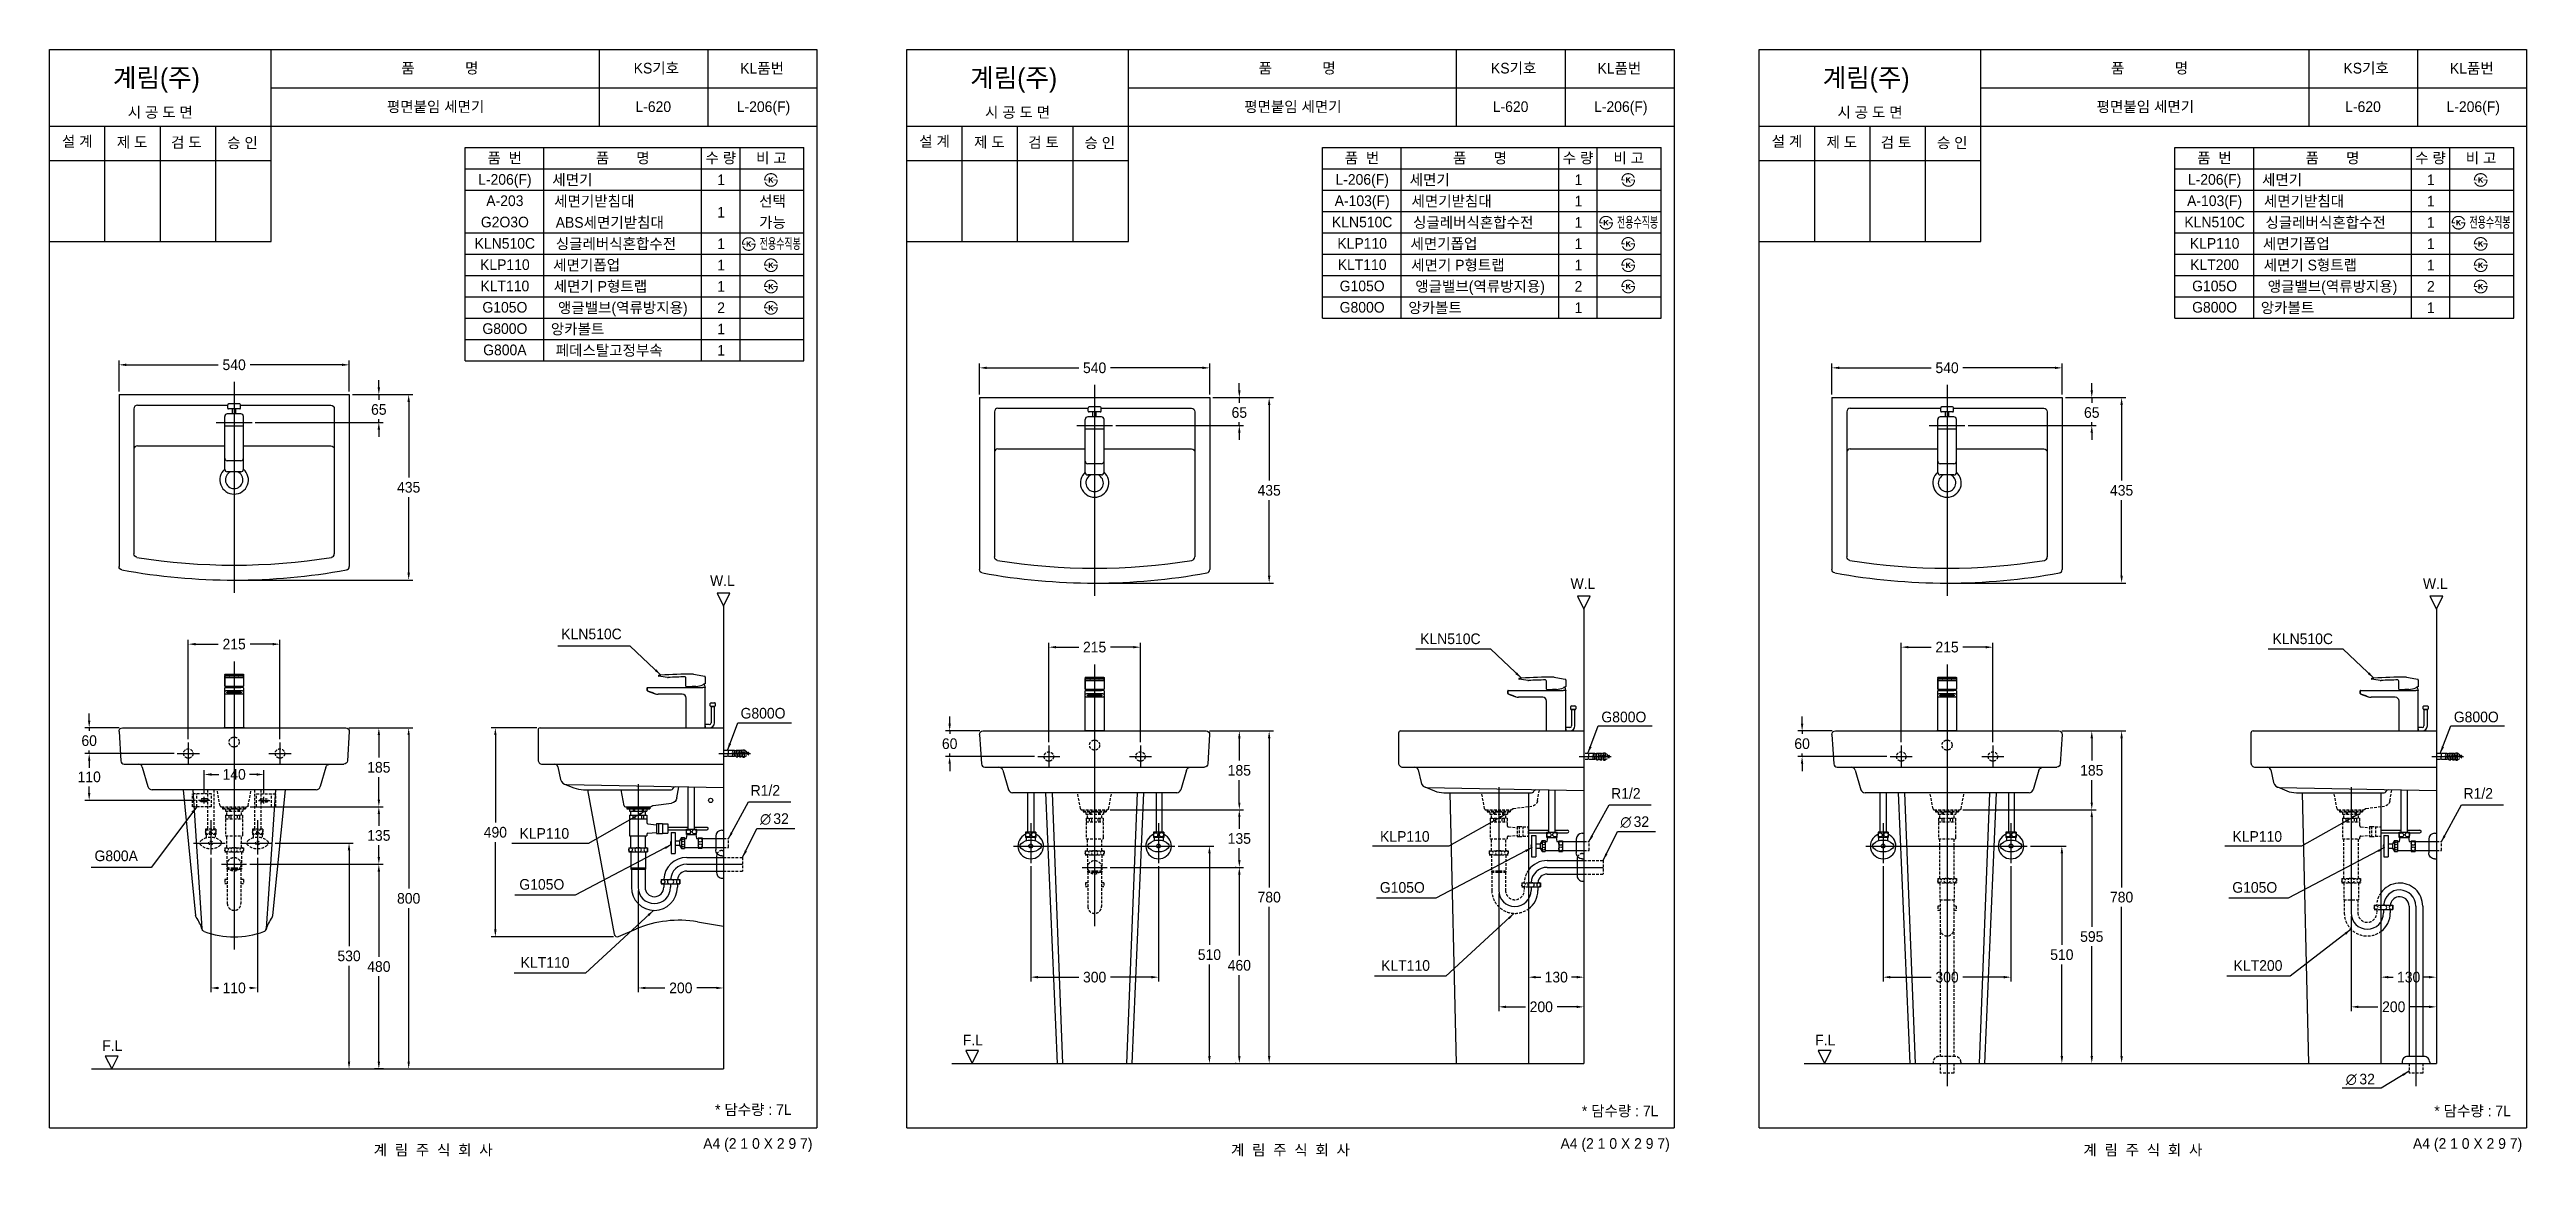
# Model space of a CAD drawing. Header units: millimetres. Extents: x 0 to 5811, y -67 to 2530.
import ezdxf
from ezdxf.enums import TextEntityAlignment as Align
from ezdxf.lldxf.tags import DXFTag

# ---------------------------------------------------------------- set-up
doc = ezdxf.new("R2010")
doc.units = ezdxf.units.MM
doc.linetypes.add('DASHED2', pattern=[9.525, 6.35, -3.175])
for name, color, linetype in [('TEXT', 7, 'Continuous'), ('내부선 및 부속', 4, 'Continuous'), ('도각라인', 255, 'Continuous'), ('외형선', 3, 'Continuous'), ('점선', 6, 'DASHED2'), ('중심선', 1, 'DASHED'), ('치수선', 7, 'Continuous')]:
    doc.layers.add(name, color=color, linetype=linetype)
doc.styles.add('140911', font='HBATANG.TTF', dxfattribs={"height": 23})
doc.styles.add('____', font='')
doc.styles.add('타이틀', font='H2GTRM.TTF', dxfattribs={"height": 25})
doc.styles.get('____').set_extended_font_data('굴림')
tags = doc.linetypes.add('DASHDOT', pattern=[70, 31, -13, 13, -13]).pattern_tags.tags
tags[10:11] = [DXFTag(74, 4), DXFTag(75, 0), DXFTag(340, '0'), DXFTag(46, 0.0), DXFTag(50, 0.0), DXFTag(44, 0.0), DXFTag(45, 0.0)]
tags[8:9] = [DXFTag(74, 4), DXFTag(75, 0), DXFTag(340, '0'), DXFTag(46, 0.0), DXFTag(50, 0.0), DXFTag(44, 0.0), DXFTag(45, 0.0)]
tags[6:7] = [DXFTag(74, 4), DXFTag(75, 0), DXFTag(340, '0'), DXFTag(46, 0.0), DXFTag(50, 0.0), DXFTag(44, 0.0), DXFTag(45, 0.0)]
tags[4:5] = [DXFTag(74, 4), DXFTag(75, 0), DXFTag(340, '0'), DXFTag(46, 0.0), DXFTag(50, 0.0), DXFTag(44, 0.0), DXFTag(45, 0.0)]
tags = doc.linetypes.add('DASHED', pattern=[25.72, 12.86, -12.86]).pattern_tags.tags
tags[6:7] = [DXFTag(74, 4), DXFTag(75, 0), DXFTag(340, '0'), DXFTag(46, 0.0), DXFTag(50, 0.0), DXFTag(44, 0.0), DXFTag(45, 0.0)]
tags[4:5] = [DXFTag(74, 4), DXFTag(75, 0), DXFTag(340, '0'), DXFTag(46, 0.0), DXFTag(50, 0.0), DXFTag(44, 0.0), DXFTag(45, 0.0)]
doc.dimstyles.new('MSADIM', dxfattribs={"dimtxt": 33, "dimasz": 17, "dimexe": 10, "dimexo": 7.5, "dimgap": 10, "dimtad": 0, "dimtih": 1, "dimtoh": 1, "dimdec": 0, "dimzin": 1, "dimdsep": 46, "dimtxsty": '____', "dimcen": 11.25, "dimadec": 0, "dimazin": 0, "dimtfac": 1, "dimtdec": 0, "dimtix": 1, "dimtmove": 0, "dimatfit": 3, "dimfxl": 1, "dimtolj": 1, "dimtzin": 1, "dimarcsym": 0})

msp = doc.modelspace()

# ---------------------------------------------------------------- texts
at = {"layer": 'TEXT', "style": '타이틀'}
for s, p in [('품             명', (915.7, 2486.4)), ('KS기호', (1423.8, 2486.3)), ('KL품번', (1671.8, 2486.1)), ('품             명', (2927.1, 2486.4)), ('KS기호', (3435.2, 2486.3)), ('KL품번', (3683.2, 2486.1)), ('품             명', (4927.1, 2486.4)), ('KS기호', (5435.2, 2486.3)), ('KL품번', (5683.2, 2486.1)), ('시 공 도 면', (259.9, 2382.7)), ('평면붙임 세면기', (905.8, 2396)), ('L-620', (1416.5, 2396)), ('L-206(F)', (1675.1, 2396)), ('시 공 도 면', (2271.2, 2382.7)), ('평면붙임 세면기', (2917.2, 2396)), ('L-620', (3427.9, 2396)), ('L-206(F)', (3686.5, 2396)), ('시 공 도 면', (4271.2, 2382.7)), ('평면붙임 세면기', (4917.2, 2396)), ('L-620', (5427.9, 2396)), ('L-206(F)', (5686.5, 2396)), ('설 계', (65, 2314.6)), ('제 도', (193.8, 2312.9)), ('검 도', (320.8, 2312.3)), ('승 인', (452.7, 2311.4)), ('설 계', (2076.4, 2314.6)), ('제 도', (2205.1, 2312.9)), ('검 토', (2332.1, 2312.3)), ('승 인', (2464.1, 2311.4)), ('설 계', (4076.4, 2314.6)), ('제 도', (4205.1, 2312.9)), ('검 토', (4332.1, 2312.3)), ('승 인', (4464.1, 2311.4)), ('품  번', (1067.9, 2275.7)), ('품       명', (1344.8, 2275.7)), ('수 량', (1574.8, 2275.7)), ('비 고', (1693.6, 2275.7)), ('품  번', (3079.3, 2275.7)), ('품       명', (3356.2, 2275.7)), ('수 량', (3586.2, 2275.7)), ('비 고', (3705, 2275.7)), ('품  번', (5079.3, 2275.7)), ('품       명', (5356.2, 2275.7)), ('수 량', (5586.2, 2275.7)), ('비 고', (5705, 2275.7)), ('L-206(F)', (1068.3, 2225.3)), ('세면기', (1226.7, 2224.4)), ('1', (1575.7, 2224.4)), ('L-206(F)', (3079.7, 2225.3)), ('세면기', (3238.1, 2224.4)), ('1', (3587.1, 2224.4)), ('L-206(F)', (5079.7, 2225.3)), ('세면기', (5238.1, 2224.4)), ('1', (5587.1, 2224.4)), ('A-203', (1068.3, 2175.3)), ('세면기받침대', (1278.1, 2174.4)), ('1', (1575.7, 2148.3)), ('선택', (1696.3, 2174.4)), ('A-103(F)', (3079.7, 2175.3)), ('세면기받침대', (3289.5, 2174.4)), ('1', (3587.1, 2174.4)), ('A-103(F)', (5079.7, 2175.3)), ('세면기받침대', (5289.5, 2174.4)), ('1', (5587.1, 2174.4)), ('G2O3O', (1068.3, 2125.3)), ('ABS세면기받침대', (1314.4, 2124.4)), ('가능', (1696.3, 2124.4)), ('KLN510C', (3079.7, 2125.3)), ('싱글레버식혼합수전', (3340.2, 2124.4)), ('1', (3587.1, 2124.4)), ('KLN510C', (5079.7, 2125.3)), ('싱글레버식혼합수전', (5340.2, 2124.4)), ('1', (5587.1, 2124.4)), ('KLN510C', (1068.3, 2075.3)), ('KLP110', (1068.3, 2025.3)), ('세면기폽업', (1260.1, 2024.4)), ('싱글레버식혼합수전', (1328.9, 2074.4)), ('1', (1575.7, 2074.4)), ('1', (1575.7, 2024.4)), ('KLP110', (3079.7, 2075.3)), ('KLT110', (3079.7, 2025.3)), ('세면기폽업', (3271.5, 2074.4)), ('세면기 P형트랩', (3304.3, 2024.4)), ('1', (3587.1, 2074.4)), ('1', (3587.1, 2024.4)), ('KLP110', (5079.7, 2075.3)), ('KLT200', (5079.7, 2025.3)), ('세면기폽업', (5271.5, 2074.4)), ('세면기 S형트랩', (5304.3, 2024.4)), ('1', (5587.1, 2074.4)), ('1', (5587.1, 2024.4)), ('KLT110', (1068.3, 1975.3)), ('세면기 P형트랩', (1292.4, 1974.4)), ('1', (1575.7, 1974.4)), ('G105O', (3079.7, 1975.3)), ('앵글밸브(역류방지용)', (3356.4, 1974.4)), ('2', (3587.1, 1974.4)), ('G105O', (5079.7, 1975.3)), ('앵글밸브(역류방지용)', (5356.4, 1974.4)), ('2', (5587.1, 1974.4)), ('G105O', (1068.3, 1925.3)), ('앵글밸브(역류방지용)', (1345, 1924.4)), ('2', (1575.7, 1924.4)), ('G800O', (3079.7, 1925.3)), ('앙카볼트', (3250.8, 1924.4)), ('1', (3587.1, 1924.4)), ('G800O', (5079.7, 1925.3)), ('앙카볼트', (5250.8, 1924.4)), ('1', (5587.1, 1924.4)), ('G800O', (1068.3, 1875.3)), ('앙카볼트', (1238.9, 1874.4)), ('1', (1575.7, 1874.4)), ('G800A', (1068.3, 1825.3)), ('페데스탈고정부속', (1313.1, 1824.4)), ('1', (1575.7, 1824.4)), ('* 담수량 : 7L', (1651.3, 42.9)), ('* 담수량 : 7L', (3685, 39.9)), ('* 담수량 : 7L', (5685, 39.9)), ('계  림  주  식  회  사', (900, -51.7)), ('계  림  주  식  회  사', (2911.4, -51.7)), ('계  림  주  식  회  사', (4911.4, -51.7))]:
    msp.add_text(s, height=25, dxfattribs=at).set_placement(p, align=Align.MIDDLE_CENTER)
for p in [(148.7, 2441.8), (2160.1, 2441.8), (4160.1, 2441.8)]:
    msp.add_text('계림(주)', height=44, dxfattribs=at).set_placement(p)
at = {"layer": 'TEXT', "style": '타이틀', "width": 0.6}
for p in [(3725.9, 2124.9), (5725.9, 2124.9), (1714.5, 2074.9)]:
    msp.add_text('전용수직봉', height=25, dxfattribs=at).set_placement(p, align=Align.MIDDLE_CENTER)
at = {"layer": 'TEXT', "style": '타이틀'}
for s, p in [('W.L', (1578.7, 1284.3)), ('W.L', (3597.6, 1277.2)), ('W.L', (5597.6, 1277.2)), ('F.L', (147.3, 193.2)), ('F.L', (2166.2, 206.1)), ('F.L', (4166.2, 206.1))]:
    msp.add_text(s, height=25, dxfattribs=at).set_placement(p, align=Align.MIDDLE)
for p in [(1790, -36.5), (3801.4, -36.5), (5801.4, -36.5)]:
    msp.add_text('A4 (2 1 0 X 2 9 7)', height=25, dxfattribs=at).set_placement(p, align=Align.MIDDLE_RIGHT)
at = {"layer": 'TEXT', "char_height": 25, "width": 380.447, "attachment_point": 1, "line_spacing_factor": 0.963855, "style": '타이틀'}
for s, insert in [('\\A1;KLN510C', (1200.7, 1171.4)), ('\\A1;KLN510C', (3215.7, 1160.1)), ('\\A1;KLN510C', (5215.7, 1160.1)), ('\\A1;G800O', (1621.3, 985.5)), ('\\A1;G800O', (3640.9, 976.7)), ('\\A1;G800O', (5640.9, 976.7)), ('\\A1;KLP110', (1102.7, 703.5)), ('\\A1;G800A', (105.5, 650.9)), ('\\A1;KLP110', (3121.6, 696.4)), ('\\A1;KLP110', (5121.6, 696.4)), ('\\A1;G105O', (1102.3, 583.9)), ('\\A1;G105O', (3121.2, 576.8)), ('\\A1;G105O', (5121.2, 576.8)), ('\\A1;KLT110', (1105.4, 400.7)), ('\\A1;KLT110', (3124.3, 393.6)), ('\\A1;KLT200', (5124.3, 393.6))]:
    msp.add_mtext(s, dxfattribs=dict(at, insert=insert))
at = {"layer": '치수선'}
for s, style, p in [('∅', '140911', (1667, 712.6)), ('32', '타이틀', (1698.2, 713.2)), ('∅', '140911', (3685.4, 705.5)), ('32', '타이틀', (3716.6, 706.1)), ('∅', '140911', (5387.5, 101.9)), ('32', '타이틀', (5419.4, 102.1))]:
    msp.add_text(s, height=25, dxfattribs=dict(at, style=style)).set_placement(p)
at = {"layer": '치수선', "linetype": 'Continuous', "char_height": 25, "width": 380.447, "attachment_point": 1, "line_spacing_factor": 0.963855, "style": '타이틀'}
for insert in [(1644.9, 804.5), (3663.8, 797.4), (5663.8, 797.4)]:
    msp.add_mtext('\\A1;R1/2', dxfattribs=dict(at, insert=insert))

# ---------------------------------------------------------------- blocks, each defined once
blk = doc.blocks.new('*D12')
at = {"layer": '치수선', "color": 0, "linetype": 'Continuous', "lineweight": -2, "transparency": 16777216}
for p, q in [((163.1, 1727.9), (163.1, 1800.3)), ((180.1, 1790.3), (395.7, 1790.3)), ((686.1, 1790.3), (470.4, 1790.3)), ((703.1, 1727.9), (703.1, 1800.3))]:
    blk.add_line(p, q, dxfattribs=at)
at = {"layer": '치수선', "color": 0, "linetype": 'Continuous', "transparency": 16777216}
for points in [[(180.1, 1793.2), (180.1, 1787.5), (163.1, 1790.3)], [(686.1, 1793.2), (686.1, 1787.5), (703.1, 1790.3)]]:
    blk.add_solid(points, dxfattribs=at)
at = {"layer": '치수선', "color": 0, "linetype": 'Continuous', "transparency": 16777216, "insert": (433.1, 1790.3), "char_height": 25, "attachment_point": 5, "style": '____'}
blk.add_mtext('\\A1;540', dxfattribs=at)
blk = doc.blocks.new('*D13')
at = {"layer": '치수선', "color": 0, "linetype": 'Continuous', "lineweight": -2, "transparency": 16777216}
for p, q in [((772.6, 1737.4), (772.6, 1754.4)), ((710.6, 1720.4), (782.6, 1720.4)), ((772.6, 1720.4), (772.6, 1708.2)), ((482.6, 1655.4), (782.6, 1655.4)), ((772.6, 1655.4), (772.6, 1662.6)), ((772.6, 1638.4), (772.6, 1621.4))]:
    blk.add_line(p, q, dxfattribs=at)
at = {"layer": '치수선', "color": 0, "linetype": 'Continuous', "transparency": 16777216}
for points in [[(769.8, 1737.4), (775.5, 1737.4), (772.6, 1720.4)], [(769.8, 1638.4), (775.5, 1638.4), (772.6, 1655.4)]]:
    blk.add_solid(points, dxfattribs=at)
at = {"layer": '치수선', "color": 0, "linetype": 'Continuous', "transparency": 16777216, "insert": (772.6, 1685.4), "char_height": 25, "attachment_point": 5, "style": '____'}
blk.add_mtext('\\A1;65', dxfattribs=at)
blk = doc.blocks.new('*D14')
at = {"layer": '치수선', "color": 0, "linetype": 'Continuous', "lineweight": -2, "transparency": 16777216}
for p, q in [((710.6, 1720.4), (852.6, 1720.4)), ((842.6, 1703.4), (842.6, 1525.7)), ((842.6, 1302.4), (842.6, 1480.1)), ((440.6, 1285.4), (852.6, 1285.4))]:
    blk.add_line(p, q, dxfattribs=at)
at = {"layer": '치수선', "color": 0, "linetype": 'Continuous', "transparency": 16777216}
for points in [[(839.8, 1703.4), (845.5, 1703.4), (842.6, 1720.4)], [(839.8, 1302.4), (845.5, 1302.4), (842.6, 1285.4)]]:
    blk.add_solid(points, dxfattribs=at)
at = {"layer": '치수선', "color": 0, "linetype": 'Continuous', "transparency": 16777216, "insert": (842.6, 1502.9), "char_height": 25, "attachment_point": 5, "style": '____'}
blk.add_mtext('\\A1;435', dxfattribs=at)
blk = doc.blocks.new('*D1')
at = {"layer": '치수선', "color": 0, "linetype": 'Continuous', "lineweight": -2, "transparency": 16777216}
for p, q in [((325.6, 912), (325.6, 1145)), ((342.6, 1135), (395.8, 1135)), ((523.6, 1135), (470.4, 1135)), ((540.6, 912), (540.6, 1145))]:
    blk.add_line(p, q, dxfattribs=at)
at = {"layer": '치수선', "color": 0, "linetype": 'Continuous', "transparency": 16777216}
for points in [[(342.6, 1137.8), (342.6, 1132.1), (325.6, 1135)], [(523.6, 1137.8), (523.6, 1132.1), (540.6, 1135)]]:
    blk.add_solid(points, dxfattribs=at)
at = {"layer": '치수선', "color": 0, "linetype": 'Continuous', "transparency": 16777216, "insert": (433.1, 1135), "char_height": 25, "attachment_point": 5, "style": '____'}
blk.add_mtext('\\A1;215', dxfattribs=at)
blk = doc.blocks.new('*D2')
at = {"layer": '치수선', "color": 0, "linetype": 'Continuous', "lineweight": -2, "transparency": 16777216}
for p, q in [((163.6, 938.5), (83, 938.5)), ((93, 955.5), (93, 972.5)), ((93, 938.5), (93, 931.4)), ((292.1, 878.5), (83, 878.5)), ((93, 878.5), (93, 885.7)), ((93, 861.5), (93, 844.5))]:
    blk.add_line(p, q, dxfattribs=at)
at = {"layer": '치수선', "color": 0, "linetype": 'Continuous', "transparency": 16777216}
for points in [[(90.2, 955.5), (95.8, 955.5), (93, 938.5)], [(90.2, 861.5), (95.8, 861.5), (93, 878.5)]]:
    blk.add_solid(points, dxfattribs=at)
at = {"layer": '치수선', "color": 0, "linetype": 'Continuous', "transparency": 16777216, "insert": (93, 908.5), "char_height": 25, "attachment_point": 5, "style": '____'}
blk.add_mtext('\\A1;60', dxfattribs=at)
blk = doc.blocks.new('*D3')
at = {"layer": '치수선', "color": 0, "linetype": 'Continuous', "lineweight": -2, "transparency": 16777216}
for p, q in [((292.1, 878.5), (83, 878.5)), ((93, 861.5), (93, 846.4)), ((342.1, 768.5), (83, 768.5)), ((93, 785.5), (93, 800.7))]:
    blk.add_line(p, q, dxfattribs=at)
at = {"layer": '치수선', "color": 0, "linetype": 'Continuous', "transparency": 16777216}
for points in [[(90.2, 861.5), (95.8, 861.5), (93, 878.5)], [(90.2, 785.5), (95.8, 785.5), (93, 768.5)]]:
    blk.add_solid(points, dxfattribs=at)
at = {"layer": '치수선', "color": 0, "linetype": 'Continuous', "transparency": 16777216, "insert": (93, 823.5), "char_height": 25, "attachment_point": 5, "style": '____'}
blk.add_mtext('\\A1;110', dxfattribs=at)
blk = doc.blocks.new('*D4')
at = {"layer": '치수선', "color": 0, "linetype": 'Continuous', "lineweight": -2, "transparency": 16777216}
for p, q in [((702.6, 938.5), (782.6, 938.5)), ((772.6, 921.5), (772.6, 868.9)), ((772.6, 770.5), (772.6, 823.2)), ((470.6, 753.5), (782.6, 753.5))]:
    blk.add_line(p, q, dxfattribs=at)
at = {"layer": '치수선', "color": 0, "linetype": 'Continuous', "transparency": 16777216}
for points in [[(769.8, 921.5), (775.5, 921.5), (772.6, 938.5)], [(769.8, 770.5), (775.5, 770.5), (772.6, 753.5)]]:
    blk.add_solid(points, dxfattribs=at)
at = {"layer": '치수선', "color": 0, "linetype": 'Continuous', "transparency": 16777216, "insert": (772.6, 846), "char_height": 25, "attachment_point": 5, "style": '____'}
blk.add_mtext('\\A1;185', dxfattribs=at)
blk = doc.blocks.new('*D5')
at = {"layer": '치수선', "color": 0, "linetype": 'Continuous', "lineweight": -2, "transparency": 16777216}
for p, q in [((470.6, 753.5), (782.6, 753.5)), ((772.6, 736.5), (772.6, 708.9)), ((772.6, 635.5), (772.6, 663.2)), ((470.6, 618.5), (782.6, 618.5))]:
    blk.add_line(p, q, dxfattribs=at)
at = {"layer": '치수선', "color": 0, "linetype": 'Continuous', "transparency": 16777216}
for points in [[(769.8, 736.5), (775.5, 736.5), (772.6, 753.5)], [(769.8, 635.5), (775.5, 635.5), (772.6, 618.5)]]:
    blk.add_solid(points, dxfattribs=at)
at = {"layer": '치수선', "color": 0, "linetype": 'Continuous', "transparency": 16777216, "insert": (772.6, 686), "char_height": 25, "attachment_point": 5, "style": '____'}
blk.add_mtext('\\A1;135', dxfattribs=at)
blk = doc.blocks.new('*D6')
at = {"layer": '치수선', "color": 0, "linetype": 'Continuous', "lineweight": -2, "transparency": 16777216}
for p, q in [((469.9, 618.5), (782.6, 618.5)), ((772.6, 601.5), (772.6, 401.4)), ((772.6, 155.5), (772.6, 355.7)), ((783.5, 138.5), (762.6, 138.5))]:
    blk.add_line(p, q, dxfattribs=at)
at = {"layer": '치수선', "color": 0, "linetype": 'Continuous', "transparency": 16777216}
for points in [[(769.8, 601.5), (775.5, 601.5), (772.6, 618.5)], [(769.8, 155.5), (775.5, 155.5), (772.6, 138.5)]]:
    blk.add_solid(points, dxfattribs=at)
at = {"layer": '치수선', "color": 0, "linetype": 'Continuous', "transparency": 16777216, "insert": (772.6, 378.5), "char_height": 25, "attachment_point": 5, "style": '____'}
blk.add_mtext('\\A1;480', dxfattribs=at)
blk = doc.blocks.new('*D7')
at = {"layer": '치수선', "color": 0, "linetype": 'Continuous', "lineweight": -2, "transparency": 16777216}
for p, q in [((529.3, 668.5), (712.7, 668.5)), ((702.7, 651.5), (702.7, 426.4)), ((702.7, 155.5), (702.7, 380.7)), ((672.3, 138.5), (712.7, 138.5))]:
    blk.add_line(p, q, dxfattribs=at)
at = {"layer": '치수선', "color": 0, "linetype": 'Continuous', "transparency": 16777216}
for points in [[(699.8, 651.5), (705.5, 651.5), (702.7, 668.5)], [(699.8, 155.5), (705.5, 155.5), (702.7, 138.5)]]:
    blk.add_solid(points, dxfattribs=at)
at = {"layer": '치수선', "color": 0, "linetype": 'Continuous', "transparency": 16777216, "insert": (702.7, 403.5), "char_height": 25, "attachment_point": 5, "style": '____'}
blk.add_mtext('\\A1;530', dxfattribs=at)
blk = doc.blocks.new('*D8')
at = {"layer": '치수선', "color": 0, "linetype": 'Continuous', "lineweight": -2, "transparency": 16777216}
for p, q in [((702.6, 938.5), (852.6, 938.5)), ((842.6, 921.5), (842.6, 561.4)), ((842.6, 155.5), (842.6, 515.7)), ((847.1, 138.5), (852.6, 138.5))]:
    blk.add_line(p, q, dxfattribs=at)
at = {"layer": '치수선', "color": 0, "linetype": 'Continuous', "transparency": 16777216}
for points in [[(839.8, 921.5), (845.4, 921.5), (842.6, 938.5)], [(839.8, 155.5), (845.4, 155.5), (842.6, 138.5)]]:
    blk.add_solid(points, dxfattribs=at)
at = {"layer": '치수선', "color": 0, "linetype": 'Continuous', "transparency": 16777216, "insert": (842.6, 538.5), "char_height": 25, "attachment_point": 5, "style": '____'}
blk.add_mtext('\\A1;800', dxfattribs=at)
blk = doc.blocks.new('*D9')
at = {"layer": '치수선', "color": 0, "linetype": 'Continuous', "lineweight": -2, "transparency": 16777216}
for p, q in [((378.1, 633.7), (378.1, 318.4)), ((488.1, 633.7), (488.1, 318.4)), ((395.1, 328.4), (397.1, 328.4)), ((471.1, 328.4), (469, 328.4))]:
    blk.add_line(p, q, dxfattribs=at)
at = {"layer": '치수선', "color": 0, "linetype": 'Continuous', "transparency": 16777216}
for points in [[(395.1, 331.2), (395.1, 325.5), (378.1, 328.4)], [(471.1, 331.2), (471.1, 325.5), (488.1, 328.4)]]:
    blk.add_solid(points, dxfattribs=at)
at = {"layer": '치수선', "color": 0, "linetype": 'Continuous', "transparency": 16777216, "insert": (433.1, 328.4), "char_height": 25, "attachment_point": 5, "style": '____'}
blk.add_mtext('\\A1;110', dxfattribs=at)
blk = doc.blocks.new('*D10')
at = {"layer": '치수선', "color": 0, "linetype": 'Continuous', "lineweight": -2, "transparency": 16777216}
for p, q in [((1143.6, 938.5), (1036, 938.5)), ((1046, 921.5), (1046, 716.4)), ((1046, 465.6), (1046, 670.7)), ((1323.5, 448.6), (1036, 448.6))]:
    blk.add_line(p, q, dxfattribs=at)
at = {"layer": '치수선', "color": 0, "linetype": 'Continuous', "transparency": 16777216}
for points in [[(1043.1, 921.5), (1048.8, 921.5), (1046, 938.5)], [(1043.1, 465.6), (1048.8, 465.6), (1046, 448.6)]]:
    blk.add_solid(points, dxfattribs=at)
at = {"layer": '치수선', "color": 0, "linetype": 'Continuous', "transparency": 16777216, "insert": (1046, 693.6), "char_height": 25, "attachment_point": 5, "style": '____'}
blk.add_mtext('\\A1;490', dxfattribs=at)
blk = doc.blocks.new('*D11')
at = {"layer": '치수선', "color": 0, "linetype": 'Continuous', "lineweight": -2, "transparency": 16777216}
for p, q in [((1381.1, 557), (1381.1, 318.4)), ((1398.1, 328.4), (1443.8, 328.4)), ((1564.1, 328.4), (1518.4, 328.4)), ((1581.1, 337.4), (1581.1, 318.4))]:
    blk.add_line(p, q, dxfattribs=at)
at = {"layer": '치수선', "color": 0, "linetype": 'Continuous', "transparency": 16777216}
for points in [[(1398.1, 331.2), (1398.1, 325.5), (1381.1, 328.4)], [(1564.1, 331.2), (1564.1, 325.5), (1581.1, 328.4)]]:
    blk.add_solid(points, dxfattribs=at)
at = {"layer": '치수선', "color": 0, "linetype": 'Continuous', "transparency": 16777216, "insert": (1481.1, 328.4), "char_height": 25, "attachment_point": 5, "style": '____'}
blk.add_mtext('\\A1;200', dxfattribs=at)
blk = doc.blocks.new('*D15')
at = {"layer": '치수선', "color": 0, "linetype": 'Continuous', "lineweight": -2, "transparency": 16777216}
for p, q in [((2182, 1720.8), (2182, 1793.2)), ((2199, 1783.2), (2414.6, 1783.2)), ((2705, 1783.2), (2489.3, 1783.2)), ((2722, 1720.8), (2722, 1793.2))]:
    blk.add_line(p, q, dxfattribs=at)
at = {"layer": '치수선', "color": 0, "linetype": 'Continuous', "transparency": 16777216}
for points in [[(2199, 1786.1), (2199, 1780.4), (2182, 1783.2)], [(2705, 1786.1), (2705, 1780.4), (2722, 1783.2)]]:
    blk.add_solid(points, dxfattribs=at)
at = {"layer": '치수선', "color": 0, "linetype": 'Continuous', "transparency": 16777216, "insert": (2452, 1783.2), "char_height": 25, "attachment_point": 5, "style": '____'}
blk.add_mtext('\\A1;540', dxfattribs=at)
blk = doc.blocks.new('*D16')
at = {"layer": '치수선', "color": 0, "linetype": 'Continuous', "lineweight": -2, "transparency": 16777216}
for p, q in [((2791.5, 1730.3), (2791.5, 1747.3)), ((2729.5, 1713.3), (2801.5, 1713.3)), ((2791.5, 1713.3), (2791.5, 1701.1)), ((2501.5, 1648.3), (2801.5, 1648.3)), ((2791.5, 1648.3), (2791.5, 1655.5)), ((2791.5, 1631.3), (2791.5, 1614.3))]:
    blk.add_line(p, q, dxfattribs=at)
at = {"layer": '치수선', "color": 0, "linetype": 'Continuous', "transparency": 16777216}
for points in [[(2788.7, 1730.3), (2794.3, 1730.3), (2791.5, 1713.3)], [(2788.7, 1631.3), (2794.3, 1631.3), (2791.5, 1648.3)]]:
    blk.add_solid(points, dxfattribs=at)
at = {"layer": '치수선', "color": 0, "linetype": 'Continuous', "transparency": 16777216, "insert": (2791.5, 1678.3), "char_height": 25, "attachment_point": 5, "style": '____'}
blk.add_mtext('\\A1;65', dxfattribs=at)
blk = doc.blocks.new('*D17')
at = {"layer": '치수선', "color": 0, "linetype": 'Continuous', "lineweight": -2, "transparency": 16777216}
for p, q in [((2729.5, 1713.3), (2871.5, 1713.3)), ((2861.5, 1696.3), (2861.5, 1518.6)), ((2861.5, 1295.3), (2861.5, 1473)), ((2459.5, 1278.3), (2871.5, 1278.3))]:
    blk.add_line(p, q, dxfattribs=at)
at = {"layer": '치수선', "color": 0, "linetype": 'Continuous', "transparency": 16777216}
for points in [[(2858.7, 1696.3), (2864.3, 1696.3), (2861.5, 1713.3)], [(2858.7, 1295.3), (2864.3, 1295.3), (2861.5, 1278.3)]]:
    blk.add_solid(points, dxfattribs=at)
at = {"layer": '치수선', "color": 0, "linetype": 'Continuous', "transparency": 16777216, "insert": (2861.5, 1495.8), "char_height": 25, "attachment_point": 5, "style": '____'}
blk.add_mtext('\\A1;435', dxfattribs=at)
blk = doc.blocks.new('*D18')
at = {"layer": '치수선', "color": 0, "linetype": 'Continuous', "lineweight": -2, "transparency": 16777216}
for p, q in [((2344.5, 904.9), (2344.5, 1137.9)), ((2361.5, 1127.9), (2414.6, 1127.9)), ((2542.5, 1127.9), (2489.3, 1127.9)), ((2559.5, 904.9), (2559.5, 1137.9))]:
    blk.add_line(p, q, dxfattribs=at)
at = {"layer": '치수선', "color": 0, "linetype": 'Continuous', "transparency": 16777216}
for points in [[(2361.5, 1130.7), (2361.5, 1125.1), (2344.5, 1127.9)], [(2542.5, 1130.7), (2542.5, 1125.1), (2559.5, 1127.9)]]:
    blk.add_solid(points, dxfattribs=at)
at = {"layer": '치수선', "color": 0, "linetype": 'Continuous', "transparency": 16777216, "insert": (2452, 1127.9), "char_height": 25, "attachment_point": 5, "style": '____'}
blk.add_mtext('\\A1;215', dxfattribs=at)
blk = doc.blocks.new('*D19')
at = {"layer": '치수선', "color": 0, "linetype": 'Continuous', "lineweight": -2, "transparency": 16777216}
for p, q in [((2182.5, 931.4), (2101.9, 931.4)), ((2111.9, 948.4), (2111.9, 965.4)), ((2111.9, 931.4), (2111.9, 924.3)), ((2111.9, 871.4), (2111.9, 878.6)), ((2311, 871.4), (2101.9, 871.4)), ((2111.9, 854.4), (2111.9, 837.4))]:
    blk.add_line(p, q, dxfattribs=at)
at = {"layer": '치수선', "color": 0, "linetype": 'Continuous', "transparency": 16777216}
for points in [[(2109, 948.4), (2114.7, 948.4), (2111.9, 931.4)], [(2109, 854.4), (2114.7, 854.4), (2111.9, 871.4)]]:
    blk.add_solid(points, dxfattribs=at)
at = {"layer": '치수선', "color": 0, "linetype": 'Continuous', "transparency": 16777216, "insert": (2111.9, 901.4), "char_height": 25, "attachment_point": 5, "style": '____'}
blk.add_mtext('\\A1;60', dxfattribs=at)
blk = doc.blocks.new('*D20')
at = {"layer": '치수선', "color": 0, "linetype": 'Continuous', "lineweight": -2, "transparency": 16777216}
for p, q in [((2302, 613.8), (2302, 343.7)), ((2602, 613.8), (2602, 343.7)), ((2319, 353.7), (2414.7, 353.7)), ((2585, 353.7), (2489.3, 353.7))]:
    blk.add_line(p, q, dxfattribs=at)
at = {"layer": '치수선', "color": 0, "linetype": 'Continuous', "transparency": 16777216}
for points in [[(2319, 356.6), (2319, 350.9), (2302, 353.7)], [(2585, 356.6), (2585, 350.9), (2602, 353.7)]]:
    blk.add_solid(points, dxfattribs=at)
at = {"layer": '치수선', "color": 0, "linetype": 'Continuous', "transparency": 16777216, "insert": (2452, 353.7), "char_height": 25, "attachment_point": 5, "style": '____'}
blk.add_mtext('\\A1;300', dxfattribs=at)
blk = doc.blocks.new('*D21')
at = {"layer": '치수선', "color": 0, "linetype": 'Continuous', "lineweight": -2, "transparency": 16777216}
for p, q in [((2721.5, 931.4), (2801.5, 931.4)), ((2791.5, 914.4), (2791.5, 861.8)), ((2791.5, 763.4), (2791.5, 816.1)), ((2489.5, 746.4), (2801.5, 746.4))]:
    blk.add_line(p, q, dxfattribs=at)
at = {"layer": '치수선', "color": 0, "linetype": 'Continuous', "transparency": 16777216}
for points in [[(2788.7, 914.4), (2794.3, 914.4), (2791.5, 931.4)], [(2788.7, 763.4), (2794.3, 763.4), (2791.5, 746.4)]]:
    blk.add_solid(points, dxfattribs=at)
at = {"layer": '치수선', "color": 0, "linetype": 'Continuous', "transparency": 16777216, "insert": (2791.5, 838.9), "char_height": 25, "attachment_point": 5, "style": '____'}
blk.add_mtext('\\A1;185', dxfattribs=at)
blk = doc.blocks.new('*D22')
at = {"layer": '치수선', "color": 0, "linetype": 'Continuous', "lineweight": -2, "transparency": 16777216}
for p, q in [((2488.8, 746.4), (2801.5, 746.4)), ((2791.5, 729.4), (2791.5, 701.8)), ((2791.5, 628.4), (2791.5, 656.1)), ((2488.8, 611.4), (2801.5, 611.4))]:
    blk.add_line(p, q, dxfattribs=at)
at = {"layer": '치수선', "color": 0, "linetype": 'Continuous', "transparency": 16777216}
for points in [[(2788.7, 729.4), (2794.3, 729.4), (2791.5, 746.4)], [(2788.7, 628.4), (2794.3, 628.4), (2791.5, 611.4)]]:
    blk.add_solid(points, dxfattribs=at)
at = {"layer": '치수선', "color": 0, "linetype": 'Continuous', "transparency": 16777216, "insert": (2791.5, 678.9), "char_height": 25, "attachment_point": 5, "style": '____'}
blk.add_mtext('\\A1;135', dxfattribs=at)
blk = doc.blocks.new('*D23')
at = {"layer": '치수선', "color": 0, "linetype": 'Continuous', "lineweight": -2, "transparency": 16777216}
for p, q in [((2784, 611.4), (2781.5, 611.4)), ((2791.5, 594.4), (2791.5, 404.3)), ((2791.5, 168.4), (2791.5, 358.6)), ((2784, 151.4), (2781.5, 151.4))]:
    blk.add_line(p, q, dxfattribs=at)
at = {"layer": '치수선', "color": 0, "linetype": 'Continuous', "transparency": 16777216}
for points in [[(2788.7, 594.4), (2794.3, 594.4), (2791.5, 611.4)], [(2788.7, 168.4), (2794.3, 168.4), (2791.5, 151.4)]]:
    blk.add_solid(points, dxfattribs=at)
at = {"layer": '치수선', "color": 0, "linetype": 'Continuous', "transparency": 16777216, "insert": (2791.5, 381.4), "char_height": 25, "attachment_point": 5, "style": '____'}
blk.add_mtext('\\A1;460', dxfattribs=at)
blk = doc.blocks.new('*D24')
at = {"layer": '치수선', "color": 0, "linetype": 'Continuous', "lineweight": -2, "transparency": 16777216}
for p, q in [((2647.7, 661.4), (2731.3, 661.4)), ((2721.3, 644.4), (2721.3, 429.3)), ((2721.3, 168.4), (2721.3, 383.6)), ((2686.7, 151.4), (2731.3, 151.4))]:
    blk.add_line(p, q, dxfattribs=at)
at = {"layer": '치수선', "color": 0, "linetype": 'Continuous', "transparency": 16777216}
for points in [[(2718.5, 644.4), (2724.2, 644.4), (2721.3, 661.4)], [(2718.5, 168.4), (2724.2, 168.4), (2721.3, 151.4)]]:
    blk.add_solid(points, dxfattribs=at)
at = {"layer": '치수선', "color": 0, "linetype": 'Continuous', "transparency": 16777216, "insert": (2721.3, 406.4), "char_height": 25, "attachment_point": 5, "style": '____'}
blk.add_mtext('\\A1;510', dxfattribs=at)
blk = doc.blocks.new('*D25')
at = {"layer": '치수선', "color": 0, "linetype": 'Continuous', "lineweight": -2, "transparency": 16777216}
for p, q in [((2721.5, 931.4), (2871.5, 931.4)), ((2861.5, 914.4), (2861.5, 564.3)), ((2861.5, 168.4), (2861.5, 518.6)), ((2866, 151.4), (2871.5, 151.4))]:
    blk.add_line(p, q, dxfattribs=at)
at = {"layer": '치수선', "color": 0, "linetype": 'Continuous', "transparency": 16777216}
for points in [[(2858.7, 914.4), (2864.3, 914.4), (2861.5, 931.4)], [(2858.7, 168.4), (2864.3, 168.4), (2861.5, 151.4)]]:
    blk.add_solid(points, dxfattribs=at)
at = {"layer": '치수선', "color": 0, "linetype": 'Continuous', "transparency": 16777216, "insert": (2861.5, 541.4), "char_height": 25, "attachment_point": 5, "style": '____'}
blk.add_mtext('\\A1;780', dxfattribs=at)
blk = doc.blocks.new('*D26')
at = {"layer": '치수선', "color": 0, "linetype": 'Continuous', "lineweight": -2, "transparency": 16777216}
for p, q in [((3470, 352.3), (3470, 343.7)), ((3487, 353.7), (3499, 353.7)), ((3583, 353.7), (3570.9, 353.7)), ((3600, 352.3), (3600, 343.7))]:
    blk.add_line(p, q, dxfattribs=at)
at = {"layer": '치수선', "color": 0, "linetype": 'Continuous', "transparency": 16777216}
for points in [[(3487, 356.6), (3487, 350.9), (3470, 353.7)], [(3583, 356.6), (3583, 350.9), (3600, 353.7)]]:
    blk.add_solid(points, dxfattribs=at)
at = {"layer": '치수선', "color": 0, "linetype": 'Continuous', "transparency": 16777216, "insert": (3535, 353.7), "char_height": 25, "attachment_point": 5, "style": '____'}
blk.add_mtext('\\A1;130', dxfattribs=at)
blk = doc.blocks.new('*D27')
at = {"layer": '치수선', "color": 0, "linetype": 'Continuous', "lineweight": -2, "transparency": 16777216}
for p, q in [((3400, 549.9), (3400, 274.1)), ((3417, 284.1), (3462.7, 284.1)), ((3583, 284.1), (3537.3, 284.1)), ((3600, 276.8), (3600, 274.1))]:
    blk.add_line(p, q, dxfattribs=at)
at = {"layer": '치수선', "color": 0, "linetype": 'Continuous', "transparency": 16777216}
for points in [[(3417, 286.9), (3417, 281.2), (3400, 284.1)], [(3583, 286.9), (3583, 281.2), (3600, 284.1)]]:
    blk.add_solid(points, dxfattribs=at)
at = {"layer": '치수선', "color": 0, "linetype": 'Continuous', "transparency": 16777216, "insert": (3500, 284.1), "char_height": 25, "attachment_point": 5, "style": '____'}
blk.add_mtext('\\A1;200', dxfattribs=at)
blk = doc.blocks.new('*D28')
at = {"layer": '치수선', "color": 0, "linetype": 'Continuous', "lineweight": -2, "transparency": 16777216}
for p, q in [((363.1, 784.6), (363.1, 839.3)), ((380.1, 829.3), (397.1, 829.3)), ((486.1, 829.3), (469, 829.3)), ((503.1, 784.6), (503.1, 839.3))]:
    blk.add_line(p, q, dxfattribs=at)
at = {"layer": '치수선', "color": 0, "linetype": 'Continuous', "transparency": 16777216}
for points in [[(380.1, 832.1), (380.1, 826.4), (363.1, 829.3)], [(486.1, 832.1), (486.1, 826.4), (503.1, 829.3)]]:
    blk.add_solid(points, dxfattribs=at)
at = {"layer": '치수선', "color": 0, "linetype": 'Continuous', "transparency": 16777216, "insert": (433.1, 829.3), "char_height": 25, "attachment_point": 5, "style": '____'}
blk.add_mtext('\\A1;140', dxfattribs=at)
blk = doc.blocks.new('*D29')
at = {"layer": '치수선', "color": 0, "linetype": 'Continuous', "lineweight": -2, "transparency": 16777216}
for p, q in [((4182, 1720.8), (4182, 1793.2)), ((4199, 1783.2), (4414.6, 1783.2)), ((4705, 1783.2), (4489.3, 1783.2)), ((4722, 1720.8), (4722, 1793.2))]:
    blk.add_line(p, q, dxfattribs=at)
at = {"layer": '치수선', "color": 0, "linetype": 'Continuous', "transparency": 16777216}
for points in [[(4199, 1786.1), (4199, 1780.4), (4182, 1783.2)], [(4705, 1786.1), (4705, 1780.4), (4722, 1783.2)]]:
    blk.add_solid(points, dxfattribs=at)
at = {"layer": '치수선', "color": 0, "linetype": 'Continuous', "transparency": 16777216, "insert": (4452, 1783.2), "char_height": 25, "attachment_point": 5, "style": '____'}
blk.add_mtext('\\A1;540', dxfattribs=at)
blk = doc.blocks.new('*D30')
at = {"layer": '치수선', "color": 0, "linetype": 'Continuous', "lineweight": -2, "transparency": 16777216}
for p, q in [((4791.5, 1730.3), (4791.5, 1747.3)), ((4729.5, 1713.3), (4801.5, 1713.3)), ((4791.5, 1713.3), (4791.5, 1701.1)), ((4501.5, 1648.3), (4801.5, 1648.3)), ((4791.5, 1648.3), (4791.5, 1655.5)), ((4791.5, 1631.3), (4791.5, 1614.3))]:
    blk.add_line(p, q, dxfattribs=at)
at = {"layer": '치수선', "color": 0, "linetype": 'Continuous', "transparency": 16777216}
for points in [[(4788.7, 1730.3), (4794.3, 1730.3), (4791.5, 1713.3)], [(4788.7, 1631.3), (4794.3, 1631.3), (4791.5, 1648.3)]]:
    blk.add_solid(points, dxfattribs=at)
at = {"layer": '치수선', "color": 0, "linetype": 'Continuous', "transparency": 16777216, "insert": (4791.5, 1678.3), "char_height": 25, "attachment_point": 5, "style": '____'}
blk.add_mtext('\\A1;65', dxfattribs=at)
blk = doc.blocks.new('*D31')
at = {"layer": '치수선', "color": 0, "linetype": 'Continuous', "lineweight": -2, "transparency": 16777216}
for p, q in [((4729.5, 1713.3), (4871.5, 1713.3)), ((4861.5, 1696.3), (4861.5, 1518.6)), ((4861.5, 1295.3), (4861.5, 1473)), ((4459.5, 1278.3), (4871.5, 1278.3))]:
    blk.add_line(p, q, dxfattribs=at)
at = {"layer": '치수선', "color": 0, "linetype": 'Continuous', "transparency": 16777216}
for points in [[(4858.7, 1696.3), (4864.3, 1696.3), (4861.5, 1713.3)], [(4858.7, 1295.3), (4864.3, 1295.3), (4861.5, 1278.3)]]:
    blk.add_solid(points, dxfattribs=at)
at = {"layer": '치수선', "color": 0, "linetype": 'Continuous', "transparency": 16777216, "insert": (4861.5, 1495.8), "char_height": 25, "attachment_point": 5, "style": '____'}
blk.add_mtext('\\A1;435', dxfattribs=at)
blk = doc.blocks.new('*D32')
at = {"layer": '치수선', "color": 0, "linetype": 'Continuous', "lineweight": -2, "transparency": 16777216}
for p, q in [((4344.5, 904.9), (4344.5, 1137.9)), ((4361.5, 1127.9), (4414.6, 1127.9)), ((4542.5, 1127.9), (4489.3, 1127.9)), ((4559.5, 904.9), (4559.5, 1137.9))]:
    blk.add_line(p, q, dxfattribs=at)
at = {"layer": '치수선', "color": 0, "linetype": 'Continuous', "transparency": 16777216}
for points in [[(4361.5, 1130.7), (4361.5, 1125.1), (4344.5, 1127.9)], [(4542.5, 1130.7), (4542.5, 1125.1), (4559.5, 1127.9)]]:
    blk.add_solid(points, dxfattribs=at)
at = {"layer": '치수선', "color": 0, "linetype": 'Continuous', "transparency": 16777216, "insert": (4452, 1127.9), "char_height": 25, "attachment_point": 5, "style": '____'}
blk.add_mtext('\\A1;215', dxfattribs=at)
blk = doc.blocks.new('*D33')
at = {"layer": '치수선', "color": 0, "linetype": 'Continuous', "lineweight": -2, "transparency": 16777216}
for p, q in [((4182.5, 931.4), (4101.9, 931.4)), ((4111.9, 948.4), (4111.9, 965.4)), ((4111.9, 931.4), (4111.9, 924.3)), ((4111.9, 871.4), (4111.9, 878.6)), ((4311, 871.4), (4101.9, 871.4)), ((4111.9, 854.4), (4111.9, 837.4))]:
    blk.add_line(p, q, dxfattribs=at)
at = {"layer": '치수선', "color": 0, "linetype": 'Continuous', "transparency": 16777216}
for points in [[(4109, 948.4), (4114.7, 948.4), (4111.9, 931.4)], [(4109, 854.4), (4114.7, 854.4), (4111.9, 871.4)]]:
    blk.add_solid(points, dxfattribs=at)
at = {"layer": '치수선', "color": 0, "linetype": 'Continuous', "transparency": 16777216, "insert": (4111.9, 901.4), "char_height": 25, "attachment_point": 5, "style": '____'}
blk.add_mtext('\\A1;60', dxfattribs=at)
blk = doc.blocks.new('*D34')
at = {"layer": '치수선', "color": 0, "linetype": 'Continuous', "lineweight": -2, "transparency": 16777216}
for p, q in [((4302, 613.8), (4302, 343.7)), ((4602, 613.8), (4602, 343.7)), ((4319, 353.7), (4414.7, 353.7)), ((4585, 353.7), (4489.3, 353.7))]:
    blk.add_line(p, q, dxfattribs=at)
at = {"layer": '치수선', "color": 0, "linetype": 'Continuous', "transparency": 16777216}
for points in [[(4319, 356.6), (4319, 350.9), (4302, 353.7)], [(4585, 356.6), (4585, 350.9), (4602, 353.7)]]:
    blk.add_solid(points, dxfattribs=at)
at = {"layer": '치수선', "color": 0, "linetype": 'Continuous', "transparency": 16777216, "insert": (4452, 353.7), "char_height": 25, "attachment_point": 5, "style": '____'}
blk.add_mtext('\\A1;300', dxfattribs=at)
blk = doc.blocks.new('*D35')
at = {"layer": '치수선', "color": 0, "linetype": 'Continuous', "lineweight": -2, "transparency": 16777216}
for p, q in [((4721.5, 931.4), (4801.5, 931.4)), ((4791.5, 914.4), (4791.5, 861.8)), ((4791.5, 763.4), (4791.5, 816.1)), ((4489.5, 746.4), (4801.5, 746.4))]:
    blk.add_line(p, q, dxfattribs=at)
at = {"layer": '치수선', "color": 0, "linetype": 'Continuous', "transparency": 16777216}
for points in [[(4788.7, 914.4), (4794.3, 914.4), (4791.5, 931.4)], [(4788.7, 763.4), (4794.3, 763.4), (4791.5, 746.4)]]:
    blk.add_solid(points, dxfattribs=at)
at = {"layer": '치수선', "color": 0, "linetype": 'Continuous', "transparency": 16777216, "insert": (4791.5, 838.9), "char_height": 25, "attachment_point": 5, "style": '____'}
blk.add_mtext('\\A1;185', dxfattribs=at)
blk = doc.blocks.new('*D36')
at = {"layer": '치수선', "color": 0, "linetype": 'Continuous', "lineweight": -2, "transparency": 16777216}
for p, q in [((4488.8, 746.4), (4801.5, 746.4)), ((4791.5, 729.4), (4791.5, 471.8)), ((4791.5, 168.4), (4791.5, 426.1)), ((4547, 151.4), (4801.5, 151.4))]:
    blk.add_line(p, q, dxfattribs=at)
at = {"layer": '치수선', "color": 0, "linetype": 'Continuous', "transparency": 16777216}
for points in [[(4788.7, 729.4), (4794.3, 729.4), (4791.5, 746.4)], [(4788.7, 168.4), (4794.3, 168.4), (4791.5, 151.4)]]:
    blk.add_solid(points, dxfattribs=at)
at = {"layer": '치수선', "color": 0, "linetype": 'Continuous', "transparency": 16777216, "insert": (4791.5, 448.9), "char_height": 25, "attachment_point": 5, "style": '____'}
blk.add_mtext('\\A1;595', dxfattribs=at)
blk = doc.blocks.new('*D37')
at = {"layer": '치수선', "color": 0, "linetype": 'Continuous', "lineweight": -2, "transparency": 16777216}
for p, q in [((4647.7, 661.4), (4731.3, 661.4)), ((4721.3, 644.4), (4721.3, 429.3)), ((4721.3, 168.4), (4721.3, 383.6)), ((4686.7, 151.4), (4731.3, 151.4))]:
    blk.add_line(p, q, dxfattribs=at)
at = {"layer": '치수선', "color": 0, "linetype": 'Continuous', "transparency": 16777216}
for points in [[(4718.5, 644.4), (4724.2, 644.4), (4721.3, 661.4)], [(4718.5, 168.4), (4724.2, 168.4), (4721.3, 151.4)]]:
    blk.add_solid(points, dxfattribs=at)
at = {"layer": '치수선', "color": 0, "linetype": 'Continuous', "transparency": 16777216, "insert": (4721.3, 406.4), "char_height": 25, "attachment_point": 5, "style": '____'}
blk.add_mtext('\\A1;510', dxfattribs=at)
blk = doc.blocks.new('*D38')
at = {"layer": '치수선', "color": 0, "linetype": 'Continuous', "lineweight": -2, "transparency": 16777216}
for p, q in [((4721.5, 931.4), (4871.5, 931.4)), ((4861.5, 914.4), (4861.5, 564.3)), ((4861.5, 168.4), (4861.5, 518.6)), ((4866, 151.4), (4871.5, 151.4))]:
    blk.add_line(p, q, dxfattribs=at)
at = {"layer": '치수선', "color": 0, "linetype": 'Continuous', "transparency": 16777216}
for points in [[(4858.7, 914.4), (4864.3, 914.4), (4861.5, 931.4)], [(4858.7, 168.4), (4864.3, 168.4), (4861.5, 151.4)]]:
    blk.add_solid(points, dxfattribs=at)
at = {"layer": '치수선', "color": 0, "linetype": 'Continuous', "transparency": 16777216, "insert": (4861.5, 541.4), "char_height": 25, "attachment_point": 5, "style": '____'}
blk.add_mtext('\\A1;780', dxfattribs=at)
blk = doc.blocks.new('*D39')
at = {"layer": '치수선', "color": 0, "linetype": 'Continuous', "lineweight": -2, "transparency": 16777216}
for p, q in [((5470, 352.3), (5470, 343.7)), ((5487, 353.7), (5499, 353.7)), ((5583, 353.7), (5570.9, 353.7)), ((5600, 352.3), (5600, 343.7))]:
    blk.add_line(p, q, dxfattribs=at)
at = {"layer": '치수선', "color": 0, "linetype": 'Continuous', "transparency": 16777216}
for points in [[(5487, 356.6), (5487, 350.9), (5470, 353.7)], [(5583, 356.6), (5583, 350.9), (5600, 353.7)]]:
    blk.add_solid(points, dxfattribs=at)
at = {"layer": '치수선', "color": 0, "linetype": 'Continuous', "transparency": 16777216, "insert": (5535, 353.7), "char_height": 25, "attachment_point": 5, "style": '____'}
blk.add_mtext('\\A1;130', dxfattribs=at)
blk = doc.blocks.new('*D40')
at = {"layer": '치수선', "color": 0, "linetype": 'Continuous', "lineweight": -2, "transparency": 16777216}
for p, q in [((5400, 496.9), (5400, 274.1)), ((5417, 284.1), (5462.7, 284.1)), ((5583, 284.1), (5537.3, 284.1)), ((5600, 276.8), (5600, 274.1))]:
    blk.add_line(p, q, dxfattribs=at)
at = {"layer": '치수선', "color": 0, "linetype": 'Continuous', "transparency": 16777216}
for points in [[(5417, 286.9), (5417, 281.2), (5400, 284.1)], [(5583, 286.9), (5583, 281.2), (5600, 284.1)]]:
    blk.add_solid(points, dxfattribs=at)
at = {"layer": '치수선', "color": 0, "linetype": 'Continuous', "transparency": 16777216, "insert": (5500, 284.1), "char_height": 25, "attachment_point": 5, "style": '____'}
blk.add_mtext('\\A1;200', dxfattribs=at)

# ---------------------------------------------------------------- dimensions: what is measured, and where the dimension line sits
at = {"layer": '치수선', "linetype": 'Continuous'}
for base, p1, p2, picture, middle in [((703.1, 1790.3), (163.1, 1720.4), (703.1, 1720.4), '*D12', (433.1, 1790.3)), ((2722, 1783.2), (2182, 1713.3), (2722, 1713.3), '*D15', (2452, 1783.2)), ((4722, 1783.2), (4182, 1713.3), (4722, 1713.3), '*D29', (4452, 1783.2)), ((540.6, 1135), (325.6, 904.5), (540.6, 904.5), '*D1', (433.1, 1135)), ((2559.5, 1127.9), (2344.5, 897.4), (2559.5, 897.4), '*D18', (2452, 1127.9)), ((4559.5, 1127.9), (4344.5, 897.4), (4559.5, 897.4), '*D32', (4452, 1127.9)), ((488.1, 328.4), (378.1, 641.2), (488.1, 641.2), '*D9', (433.1, 328.4)), ((2602, 353.7), (2302, 621.3), (2602, 621.3), '*D20', (2452, 353.7)), ((4602, 353.7), (4302, 621.3), (4602, 621.3), '*D34', (4452, 353.7)), ((3600, 284.1), (3400, 557.4), (3600, 284.3), '*D27', (3500, 284.1)), ((5600, 284.1), (5400, 504.4), (5600, 284.3), '*D40', (5500, 284.1))]:
    dim = msp.add_linear_dim(base=base, p1=p1, p2=p2, dimstyle='MSADIM', override={"dimtxt": 25}, dxfattribs=at)
    dim.commit()
    dim.dimension.update_dxf_attribs({"geometry": picture, "text_midpoint": middle, "dimtype": 160})
for base, p1, p2, picture, middle in [((772.6, 1720.4), (475.1, 1655.4), (703.1, 1720.4), '*D13', (772.6, 1685.4)), ((2791.5, 1713.3), (2494, 1648.3), (2722, 1713.3), '*D16', (2791.5, 1678.3)), ((4791.5, 1713.3), (4494, 1648.3), (4722, 1713.3), '*D30', (4791.5, 1678.3)), ((842.6, 1720.4), (433.1, 1285.4), (703.1, 1720.4), '*D14', (842.6, 1502.9)), ((2861.5, 1713.3), (2452, 1278.3), (2722, 1713.3), '*D17', (2861.5, 1495.8)), ((4861.5, 1713.3), (4452, 1278.3), (4722, 1713.3), '*D31', (4861.5, 1495.8)), ((93, 938.5), (299.6, 878.5), (171.1, 938.5), '*D2', (93, 908.5)), ((842.6, 138.5), (695.1, 938.5), (839.6, 138.5), '*D8', (842.6, 538.5)), ((1046, 448.6), (1151.1, 938.5), (1331, 448.6), '*D10', (1046, 693.6)), ((2111.9, 931.4), (2318.5, 871.4), (2190, 931.4), '*D19', (2111.9, 901.4)), ((2861.5, 151.4), (2714, 931.4), (2858.5, 151.4), '*D25', (2861.5, 541.4)), ((4111.9, 931.4), (4318.5, 871.4), (4190, 931.4), '*D33', (4111.9, 901.4)), ((4861.5, 151.4), (4714, 931.4), (4858.5, 151.4), '*D38', (4861.5, 541.4)), ((702.7, 138.5), (521.8, 668.5), (664.8, 138.5), '*D7', (702.7, 403.5)), ((2721.3, 151.4), (2640.2, 661.4), (2679.2, 151.4), '*D24', (2721.3, 406.4)), ((4721.3, 151.4), (4640.2, 661.4), (4679.2, 151.4), '*D37', (4721.3, 406.4))]:
    dim = msp.add_linear_dim(base=base, p1=p1, p2=p2, angle=90, dimstyle='MSADIM', override={"dimtxt": 25}, dxfattribs=at)
    dim.commit()
    dim.dimension.update_dxf_attribs({"geometry": picture, "text_midpoint": middle, "dimtype": 160})
for base, p1, p2, picture, middle in [((772.6, 753.5), (695.1, 938.5), (463.1, 753.5), '*D4', (772.6, 846)), ((2791.5, 746.4), (2714, 931.4), (2482, 746.4), '*D21', (2791.5, 838.9)), ((4791.5, 746.4), (4714, 931.4), (4482, 746.4), '*D35', (4791.5, 838.9)), ((93, 768.5), (299.6, 878.5), (349.6, 768.5), '*D3', (93, 823.5)), ((772.6, 618.5), (463.1, 753.5), (463.1, 618.5), '*D5', (772.6, 686)), ((2791.5, 746.4), (2481.3, 611.4), (2481.3, 746.4), '*D22', (2791.5, 678.9)), ((4791.5, 746.4), (4539.5, 151.4), (4481.3, 746.4), '*D36', (4791.5, 448.9)), ((772.6, 138.5), (462.4, 618.5), (791, 138.5), '*D6', (772.6, 378.5)), ((2791.5, 151.4), (2791.5, 611.4), (2791.5, 151.4), '*D23', (2791.5, 381.4))]:
    dim = msp.add_linear_dim(base=base, p1=p1, p2=p2, angle=90, dimstyle='MSADIM', override={"dimtxt": 25}, dxfattribs=at)
    dim.commit()
    dim.dimension.update_dxf_attribs({"geometry": picture, "text_midpoint": middle})
for base, p1, p2, picture, middle in [((503.1, 829.3), (363.1, 777.1), (503.1, 777.1), '*D28', (433.1, 829.3)), ((1581.1, 328.4), (1381.1, 564.5), (1581.1, 344.9), '*D11', (1481.1, 328.4)), ((3600, 353.7), (3470, 359.8), (3600, 359.8), '*D26', (3535, 353.7)), ((5600, 353.7), (5470, 359.8), (5600, 359.8), '*D39', (5535, 353.7))]:
    dim = msp.add_linear_dim(base=base, p1=p1, p2=p2, dimstyle='MSADIM', override={"dimtxt": 25}, dxfattribs=at)
    dim.commit()
    dim.dimension.update_dxf_attribs({"geometry": picture, "text_midpoint": middle})

# ---------------------------------------------------------------- hatches: boundary and pattern name
at = {"layer": 'TEXT'}
for points in [[(1676.6, 2222.8), (1676.6, 2223.2), (1676.6, 2223.6), (1676.5, 2224), (1676.6, 2224.4), (1676.6, 2224.8), (1676.6, 2225.2), (1676.6, 2225.6), (1676.7, 2226), (1676.7, 2226.4), (1676.8, 2226.8), (1676.8, 2227.2), (1676.9, 2227.6), (1677, 2228), (1677.1, 2228.4), (1677.2, 2228.8), (1677.3, 2229.1), (1677.4, 2229.5), (1677.5, 2229.9), (1677.7, 2230.3), (1677.8, 2230.6), (1678, 2231), (1678.1, 2231.4), (1678.3, 2231.7), (1678.5, 2232.1), (1678.7, 2232.4), (1678.9, 2232.7), (1679.1, 2233.1), (1679.3, 2233.4), (1679.5, 2233.7), (1679.7, 2234), (1680, 2234.3), (1680.5, 2234.9), (1680.8, 2235.2), (1681, 2235.5), (1681.3, 2235.8), (1681.6, 2236.1), (1681.9, 2236.4), (1682.2, 2236.6), (1682.5, 2236.9), (1682.8, 2237.1), (1683.2, 2237.4), (1683.5, 2237.6), (1683.8, 2237.8), (1684.2, 2238), (1684.5, 2238.2), (1684.9, 2238.4), (1685.2, 2238.6), (1685.7, 2238.7), (1686.1, 2238.9), (1686.5, 2239.1), (1686.9, 2239.2), (1687.3, 2239.4), (1687.8, 2239.5), (1688.2, 2239.6), (1688.6, 2239.7), (1689.1, 2239.8), (1689.5, 2239.9), (1690, 2239.9), (1690.5, 2240), (1691, 2240), (1691.4, 2240.1), (1691.9, 2240.1), (1692.4, 2240.1), (1693.2, 2240.1), (1693.6, 2240.1), (1693.9, 2240), (1694.3, 2240), (1694.7, 2240), (1695, 2239.9), (1695.4, 2239.9), (1695.7, 2239.8), (1696.1, 2239.7), (1696.4, 2239.7), (1696.8, 2239.6), (1697.1, 2239.5), (1697.4, 2239.4), (1697.8, 2239.3), (1698.1, 2239.2), (1698.4, 2239.1), (1698.7, 2239), (1699, 2238.9), (1699.4, 2238.7), (1699.7, 2238.6), (1700, 2238.5), (1700.3, 2238.3), (1700.6, 2238.2), (1700.8, 2238), (1701.1, 2237.8), (1701.4, 2237.7), (1701.7, 2237.5), (1702, 2237.3), (1702.2, 2237.1), (1702.5, 2236.9), (1702.8, 2236.7), (1703.2, 2236.4), (1703.6, 2236), (1704, 2235.6), (1704.4, 2235.2), (1704.8, 2234.8), (1705.1, 2234.4), (1705.5, 2234), (1705.8, 2233.6), (1706.1, 2233.1), (1706.4, 2232.6), (1706.7, 2232.2), (1707, 2231.7), (1707.3, 2231.1), (1707.5, 2230.6), (1707.8, 2230.1), (1708, 2229.5), (1708, 2229.5), (1704.9, 2229.5), (1704.9, 2229.5), (1704.8, 2229.7), (1704.8, 2229.9), (1704.7, 2230.1), (1704.6, 2230.2), (1704.6, 2230.4), (1704.5, 2230.6), (1704.4, 2230.7), (1704.3, 2230.9), (1704.2, 2231.1), (1704.1, 2231.2), (1704, 2231.4), (1703.9, 2231.6), (1703.8, 2231.7), (1703.7, 2231.9), (1703.6, 2232.1), (1703.5, 2232.2), (1703.3, 2232.4), (1703.2, 2232.6), (1702.9, 2232.9), (1702.7, 2233.2), (1702.4, 2233.5), (1702.1, 2233.8), (1701.7, 2234.1), (1701.4, 2234.4), (1701, 2234.7), (1700.8, 2234.9), (1700.6, 2235.1), (1700.3, 2235.2), (1700.1, 2235.4), (1699.9, 2235.5), (1699.6, 2235.7), (1699.4, 2235.8), (1699.1, 2236), (1698.9, 2236.1), (1698.6, 2236.2), (1698.4, 2236.4), (1698.1, 2236.5), (1697.9, 2236.6), (1697.6, 2236.7), (1697.4, 2236.8), (1697.1, 2236.9), (1696.8, 2237), (1696.6, 2237), (1696.3, 2237.1), (1696.1, 2237.2), (1695.8, 2237.3), (1695.5, 2237.3), (1695.2, 2237.4), (1695, 2237.4), (1694.7, 2237.5), (1694.4, 2237.5), (1694.1, 2237.5), (1693.8, 2237.6), (1693.6, 2237.6), (1693.3, 2237.6), (1693, 2237.6), (1692.7, 2237.6), (1692.3, 2237.6), (1692, 2237.6), (1691.7, 2237.6), (1691.3, 2237.5), (1691, 2237.5), (1690.7, 2237.5), (1690.3, 2237.4), (1690, 2237.4), (1689.7, 2237.3), (1689.4, 2237.3), (1689.1, 2237.2), (1688.8, 2237.1), (1688.5, 2237), (1688.2, 2237), (1687.9, 2236.9), (1687.6, 2236.8), (1687.3, 2236.7), (1687, 2236.5), (1686.7, 2236.4), (1686.5, 2236.3), (1686.2, 2236.2), (1685.9, 2236), (1685.6, 2235.9), (1685.4, 2235.7), (1685.1, 2235.6), (1684.9, 2235.4), (1684.6, 2235.2), (1684.4, 2235), (1684.1, 2234.9), (1683.9, 2234.7), (1683.7, 2234.5), (1683.4, 2234.3), (1683.2, 2234), (1683, 2233.8), (1682.7, 2233.6), (1682.5, 2233.4), (1682.3, 2233.1), (1682.1, 2232.9), (1681.9, 2232.6), (1681.7, 2232.4), (1681.6, 2232.1), (1681.4, 2231.9), (1681.2, 2231.6), (1681.1, 2231.4), (1680.9, 2231.1), (1680.8, 2230.8), (1680.6, 2230.5), (1680.5, 2230.3), (1680.4, 2230), (1680.3, 2229.7), (1680.2, 2229.4), (1680, 2229.1), (1680, 2228.8), (1679.9, 2228.5), (1679.8, 2228.2), (1679.7, 2227.8), (1679.6, 2227.5), (1679.6, 2227.2), (1679.5, 2226.9), (1679.5, 2226.5), (1679.4, 2226.2), (1679.4, 2225.8), (1679.4, 2225.5), (1679.3, 2225.1), (1679.3, 2225.1), (1684.5, 2225.1), (1684.5, 2225.1), (1684.5, 2225.1), (1684.5, 2222.8), (1684.5, 2222.8), (1684.5, 2222.8), (1676.6, 2222.8)], [(1708.7, 2225.1), (1708.8, 2224.7), (1708.7, 2224.3), (1708.7, 2223.8), (1708.7, 2223.4), (1708.7, 2223), (1708.6, 2222.5), (1708.6, 2222.1), (1708.5, 2221.7), (1708.5, 2221.3), (1708.4, 2220.9), (1708.3, 2220.4), (1708.2, 2220), (1708.1, 2219.6), (1708, 2219.2), (1707.8, 2218.8), (1707.7, 2218.4), (1707.6, 2218), (1707.4, 2217.6), (1707.3, 2217.3), (1707.1, 2216.9), (1706.9, 2216.5), (1706.7, 2216.2), (1706.6, 2215.8), (1706.4, 2215.5), (1706.2, 2215.1), (1705.9, 2214.8), (1705.7, 2214.5), (1705.5, 2214.2), (1705.3, 2213.8), (1705, 2213.5), (1704.8, 2213.2), (1704.5, 2212.9), (1704.2, 2212.6), (1704, 2212.4), (1703.7, 2212.1), (1703.4, 2211.8), (1703.1, 2211.6), (1702.8, 2211.3), (1702.5, 2211.1), (1702.2, 2210.8), (1701.9, 2210.6), (1701.6, 2210.4), (1701.2, 2210.2), (1700.9, 2210), (1700.6, 2209.8), (1700.2, 2209.6), (1699.9, 2209.4), (1699.5, 2209.3), (1699.2, 2209.1), (1698.8, 2209), (1698.4, 2208.8), (1698, 2208.7), (1697.7, 2208.6), (1697.3, 2208.5), (1696.9, 2208.4), (1696.5, 2208.3), (1696.1, 2208.2), (1695.7, 2208.1), (1695.3, 2208.1), (1694.9, 2208), (1694.5, 2208), (1694.1, 2208), (1693.7, 2207.9), (1693.3, 2207.9), (1692.6, 2207.9), (1692, 2208), (1691.3, 2208), (1690.7, 2208.1), (1690.1, 2208.2), (1689.8, 2208.2), (1689.5, 2208.3), (1689.2, 2208.3), (1688.9, 2208.4), (1688.6, 2208.5), (1688.3, 2208.6), (1688, 2208.6), (1687.7, 2208.7), (1687.4, 2208.8), (1687.1, 2208.9), (1686.8, 2209), (1686.6, 2209.1), (1686.3, 2209.2), (1686, 2209.4), (1685.7, 2209.5), (1685.5, 2209.6), (1685.2, 2209.7), (1684.9, 2209.9), (1684.7, 2210), (1684.4, 2210.2), (1684.1, 2210.3), (1683.6, 2210.7), (1683.4, 2210.8), (1683.1, 2211), (1682.8, 2211.2), (1682.6, 2211.4), (1682.4, 2211.6), (1682.1, 2211.8), (1681.9, 2212), (1681.6, 2212.2), (1681.4, 2212.5), (1681.2, 2212.7), (1681, 2212.9), (1680.8, 2213.1), (1680.5, 2213.4), (1680.3, 2213.6), (1680.1, 2213.9), (1679.9, 2214.1), (1679.7, 2214.4), (1679.6, 2214.6), (1679.4, 2214.9), (1679.2, 2215.2), (1679, 2215.5), (1678.8, 2215.7), (1678.7, 2216), (1678.5, 2216.3), (1678.3, 2216.6), (1678.2, 2216.9), (1678, 2217.2), (1677.8, 2217.8), (1677.5, 2218.5), (1677.5, 2218.5), (1680.4, 2218.5), (1680.4, 2218.5), (1680.7, 2218.1), (1680.9, 2217.6), (1681.1, 2217.2), (1681.4, 2216.9), (1681.6, 2216.5), (1681.9, 2216.1), (1682.1, 2215.8), (1682.4, 2215.4), (1682.7, 2215.1), (1682.9, 2214.8), (1683.2, 2214.5), (1683.5, 2214.2), (1683.8, 2213.9), (1684.1, 2213.6), (1684.4, 2213.3), (1684.7, 2213.1), (1684.9, 2212.9), (1685.2, 2212.7), (1685.4, 2212.6), (1685.6, 2212.4), (1685.9, 2212.3), (1686.1, 2212.1), (1686.3, 2212), (1686.6, 2211.9), (1686.8, 2211.7), (1687.1, 2211.6), (1687.3, 2211.5), (1687.6, 2211.4), (1687.9, 2211.3), (1688.1, 2211.2), (1688.4, 2211.1), (1688.7, 2211), (1688.9, 2211), (1689.2, 2210.9), (1689.5, 2210.8), (1689.8, 2210.8), (1690, 2210.7), (1690.3, 2210.7), (1690.6, 2210.6), (1690.9, 2210.6), (1691.2, 2210.6), (1691.5, 2210.5), (1691.8, 2210.5), (1692.1, 2210.5), (1692.4, 2210.5), (1692.7, 2210.5), (1693, 2210.5), (1693.9, 2210.5), (1694.1, 2210.6), (1694.4, 2210.6), (1694.7, 2210.6), (1694.9, 2210.6), (1695.2, 2210.7), (1695.5, 2210.7), (1695.7, 2210.8), (1696, 2210.8), (1696.3, 2210.9), (1696.5, 2210.9), (1696.8, 2211), (1697, 2211.1), (1697.3, 2211.2), (1697.5, 2211.2), (1697.8, 2211.3), (1698, 2211.4), (1698.3, 2211.5), (1698.5, 2211.6), (1698.8, 2211.8), (1699, 2211.9), (1699.2, 2212), (1699.5, 2212.1), (1699.7, 2212.3), (1699.9, 2212.4), (1700.2, 2212.6), (1700.4, 2212.7), (1700.6, 2212.9), (1700.9, 2213), (1701.1, 2213.2), (1701.3, 2213.4), (1701.6, 2213.6), (1701.8, 2213.8), (1702, 2214), (1702.3, 2214.3), (1702.5, 2214.5), (1702.7, 2214.8), (1702.9, 2215), (1703.2, 2215.3), (1703.3, 2215.5), (1703.5, 2215.8), (1703.7, 2216), (1703.9, 2216.3), (1704.1, 2216.6), (1704.2, 2216.9), (1704.4, 2217.2), (1704.5, 2217.4), (1704.7, 2217.7), (1704.8, 2218), (1704.9, 2218.3), (1705.1, 2218.7), (1705.2, 2219), (1705.3, 2219.3), (1705.4, 2219.6), (1705.5, 2220), (1705.6, 2220.3), (1705.6, 2220.6), (1705.7, 2221), (1705.8, 2221.3), (1705.8, 2221.7), (1705.9, 2222.1), (1705.9, 2222.4), (1705.9, 2222.8), (1705.9, 2222.8), (1698.5, 2222.8), (1698.5, 2222.8), (1698.5, 2222.8), (1698.5, 2225.1), (1698.5, 2225.1), (1698.5, 2225.1), (1708.7, 2225.1)], [(1690.3, 2225.8), (1695.1, 2230.2), (1699, 2230.2), (1693.6, 2225.2), (1698.7, 2217.7), (1695.3, 2217.7), (1691.7, 2223.4), (1690.3, 2222.2), (1690.3, 2217.7), (1687.4, 2217.7), (1687.4, 2230.3), (1690.3, 2230.3)], [(3688, 2222.8), (3687.9, 2223.2), (3687.9, 2223.6), (3687.9, 2224), (3687.9, 2224.4), (3688, 2224.8), (3688, 2225.2), (3688, 2225.6), (3688.1, 2226), (3688.1, 2226.4), (3688.2, 2226.8), (3688.2, 2227.2), (3688.3, 2227.6), (3688.4, 2228), (3688.5, 2228.4), (3688.6, 2228.8), (3688.7, 2229.1), (3688.8, 2229.5), (3688.9, 2229.9), (3689.1, 2230.3), (3689.2, 2230.6), (3689.4, 2231), (3689.5, 2231.4), (3689.7, 2231.7), (3689.9, 2232.1), (3690.1, 2232.4), (3690.3, 2232.7), (3690.5, 2233.1), (3690.7, 2233.4), (3690.9, 2233.7), (3691.1, 2234), (3691.4, 2234.3), (3691.9, 2234.9), (3692.1, 2235.2), (3692.4, 2235.5), (3692.7, 2235.8), (3693, 2236.1), (3693.3, 2236.4), (3693.6, 2236.6), (3693.9, 2236.9), (3694.2, 2237.1), (3694.5, 2237.4), (3694.9, 2237.6), (3695.2, 2237.8), (3695.6, 2238), (3695.9, 2238.2), (3696.3, 2238.4), (3696.6, 2238.6), (3697, 2238.7), (3697.4, 2238.9), (3697.9, 2239.1), (3698.3, 2239.2), (3698.7, 2239.4), (3699.1, 2239.5), (3699.6, 2239.6), (3700, 2239.7), (3700.5, 2239.8), (3700.9, 2239.9), (3701.4, 2239.9), (3701.9, 2240), (3702.3, 2240), (3702.8, 2240.1), (3703.3, 2240.1), (3703.8, 2240.1), (3704.6, 2240.1), (3704.9, 2240.1), (3705.3, 2240), (3705.7, 2240), (3706, 2240), (3706.4, 2239.9), (3706.8, 2239.9), (3707.1, 2239.8), (3707.5, 2239.7), (3707.8, 2239.7), (3708.1, 2239.6), (3708.5, 2239.5), (3708.8, 2239.4), (3709.1, 2239.3), (3709.5, 2239.2), (3709.8, 2239.1), (3710.1, 2239), (3710.4, 2238.9), (3710.7, 2238.7), (3711, 2238.6), (3711.3, 2238.5), (3711.6, 2238.3), (3711.9, 2238.2), (3712.2, 2238), (3712.5, 2237.8), (3712.8, 2237.7), (3713.1, 2237.5), (3713.4, 2237.3), (3713.6, 2237.1), (3713.9, 2236.9), (3714.2, 2236.7), (3714.6, 2236.4), (3715, 2236), (3715.4, 2235.6), (3715.8, 2235.2), (3716.1, 2234.8), (3716.5, 2234.4), (3716.8, 2234), (3717.2, 2233.6), (3717.5, 2233.1), (3717.8, 2232.6), (3718.1, 2232.2), (3718.4, 2231.7), (3718.7, 2231.1), (3718.9, 2230.6), (3719.2, 2230.1), (3719.4, 2229.5), (3719.4, 2229.5), (3716.3, 2229.5), (3716.3, 2229.5), (3716.2, 2229.7), (3716.2, 2229.9), (3716.1, 2230.1), (3716, 2230.2), (3715.9, 2230.4), (3715.9, 2230.6), (3715.8, 2230.7), (3715.7, 2230.9), (3715.6, 2231.1), (3715.5, 2231.2), (3715.4, 2231.4), (3715.3, 2231.6), (3715.2, 2231.7), (3715.1, 2231.9), (3715, 2232.1), (3714.8, 2232.2), (3714.7, 2232.4), (3714.6, 2232.6), (3714.3, 2232.9), (3714.1, 2233.2), (3713.8, 2233.5), (3713.4, 2233.8), (3713.1, 2234.1), (3712.8, 2234.4), (3712.4, 2234.7), (3712.2, 2234.9), (3712, 2235.1), (3711.7, 2235.2), (3711.5, 2235.4), (3711.2, 2235.5), (3711, 2235.7), (3710.8, 2235.8), (3710.5, 2236), (3710.3, 2236.1), (3710, 2236.2), (3709.8, 2236.4), (3709.5, 2236.5), (3709.3, 2236.6), (3709, 2236.7), (3708.8, 2236.8), (3708.5, 2236.9), (3708.2, 2237), (3708, 2237), (3707.7, 2237.1), (3707.4, 2237.2), (3707.2, 2237.3), (3706.9, 2237.3), (3706.6, 2237.4), (3706.3, 2237.4), (3706.1, 2237.5), (3705.8, 2237.5), (3705.5, 2237.5), (3705.2, 2237.6), (3704.9, 2237.6), (3704.7, 2237.6), (3704.4, 2237.6), (3704.1, 2237.6), (3703.7, 2237.6), (3703.4, 2237.6), (3703.1, 2237.6), (3702.7, 2237.5), (3702.4, 2237.5), (3702.1, 2237.5), (3701.7, 2237.4), (3701.4, 2237.4), (3701.1, 2237.3), (3700.8, 2237.3), (3700.5, 2237.2), (3700.2, 2237.1), (3699.9, 2237), (3699.6, 2237), (3699.3, 2236.9), (3699, 2236.8), (3698.7, 2236.7), (3698.4, 2236.5), (3698.1, 2236.4), (3697.8, 2236.3), (3697.6, 2236.2), (3697.3, 2236), (3697, 2235.9), (3696.8, 2235.7), (3696.5, 2235.6), (3696.3, 2235.4), (3696, 2235.2), (3695.8, 2235), (3695.5, 2234.9), (3695.3, 2234.7), (3695, 2234.5), (3694.8, 2234.3), (3694.6, 2234), (3694.3, 2233.8), (3694.1, 2233.6), (3693.9, 2233.4), (3693.7, 2233.1), (3693.5, 2232.9), (3693.3, 2232.6), (3693.1, 2232.4), (3693, 2232.1), (3692.8, 2231.9), (3692.6, 2231.6), (3692.5, 2231.4), (3692.3, 2231.1), (3692.2, 2230.8), (3692, 2230.5), (3691.9, 2230.3), (3691.8, 2230), (3691.6, 2229.7), (3691.5, 2229.4), (3691.4, 2229.1), (3691.3, 2228.8), (3691.2, 2228.5), (3691.2, 2228.2), (3691.1, 2227.8), (3691, 2227.5), (3691, 2227.2), (3690.9, 2226.9), (3690.8, 2226.5), (3690.8, 2226.2), (3690.8, 2225.8), (3690.7, 2225.5), (3690.7, 2225.1), (3690.7, 2225.1), (3695.9, 2225.1), (3695.9, 2225.1), (3695.9, 2225.1), (3695.9, 2222.8), (3695.9, 2222.8), (3695.9, 2222.8), (3688, 2222.8)], [(3720.1, 2225.1), (3720.1, 2224.7), (3720.1, 2224.3), (3720.1, 2223.8), (3720.1, 2223.4), (3720.1, 2223), (3720, 2222.5), (3720, 2222.1), (3719.9, 2221.7), (3719.8, 2221.3), (3719.8, 2220.9), (3719.7, 2220.4), (3719.6, 2220), (3719.5, 2219.6), (3719.3, 2219.2), (3719.2, 2218.8), (3719.1, 2218.4), (3718.9, 2218), (3718.8, 2217.6), (3718.6, 2217.3), (3718.5, 2216.9), (3718.3, 2216.5), (3718.1, 2216.2), (3717.9, 2215.8), (3717.7, 2215.5), (3717.5, 2215.1), (3717.3, 2214.8), (3717.1, 2214.5), (3716.9, 2214.2), (3716.6, 2213.8), (3716.4, 2213.5), (3716.2, 2213.2), (3715.9, 2212.9), (3715.6, 2212.6), (3715.4, 2212.4), (3715.1, 2212.1), (3714.8, 2211.8), (3714.5, 2211.6), (3714.2, 2211.3), (3713.9, 2211.1), (3713.6, 2210.8), (3713.3, 2210.6), (3712.9, 2210.4), (3712.6, 2210.2), (3712.3, 2210), (3712, 2209.8), (3711.6, 2209.6), (3711.3, 2209.4), (3710.9, 2209.3), (3710.5, 2209.1), (3710.2, 2209), (3709.8, 2208.8), (3709.4, 2208.7), (3709, 2208.6), (3708.7, 2208.5), (3708.3, 2208.4), (3707.9, 2208.3), (3707.5, 2208.2), (3707.1, 2208.1), (3706.7, 2208.1), (3706.3, 2208), (3705.9, 2208), (3705.5, 2208), (3705.1, 2207.9), (3704.7, 2207.9), (3704, 2207.9), (3703.4, 2208), (3702.7, 2208), (3702.1, 2208.1), (3701.5, 2208.2), (3701.2, 2208.2), (3700.9, 2208.3), (3700.5, 2208.3), (3700.2, 2208.4), (3700, 2208.5), (3699.7, 2208.6), (3699.4, 2208.6), (3699.1, 2208.7), (3698.8, 2208.8), (3698.5, 2208.9), (3698.2, 2209), (3697.9, 2209.1), (3697.7, 2209.2), (3697.4, 2209.4), (3697.1, 2209.5), (3696.8, 2209.6), (3696.6, 2209.7), (3696.3, 2209.9), (3696, 2210), (3695.8, 2210.2), (3695.5, 2210.3), (3695, 2210.7), (3694.7, 2210.8), (3694.5, 2211), (3694.2, 2211.2), (3694, 2211.4), (3693.7, 2211.6), (3693.5, 2211.8), (3693.3, 2212), (3693, 2212.2), (3692.8, 2212.5), (3692.6, 2212.7), (3692.4, 2212.9), (3692.1, 2213.1), (3691.9, 2213.4), (3691.7, 2213.6), (3691.5, 2213.9), (3691.3, 2214.1), (3691.1, 2214.4), (3690.9, 2214.6), (3690.8, 2214.9), (3690.6, 2215.2), (3690.4, 2215.5), (3690.2, 2215.7), (3690.1, 2216), (3689.9, 2216.3), (3689.7, 2216.6), (3689.6, 2216.9), (3689.4, 2217.2), (3689.1, 2217.8), (3688.9, 2218.5), (3688.9, 2218.5), (3691.8, 2218.5), (3691.8, 2218.5), (3692, 2218.1), (3692.3, 2217.6), (3692.5, 2217.2), (3692.8, 2216.9), (3693, 2216.5), (3693.3, 2216.1), (3693.5, 2215.8), (3693.8, 2215.4), (3694.1, 2215.1), (3694.3, 2214.8), (3694.6, 2214.5), (3694.9, 2214.2), (3695.2, 2213.9), (3695.5, 2213.6), (3695.8, 2213.3), (3696.1, 2213.1), (3696.3, 2212.9), (3696.5, 2212.7), (3696.8, 2212.6), (3697, 2212.4), (3697.2, 2212.3), (3697.5, 2212.1), (3697.7, 2212), (3698, 2211.9), (3698.2, 2211.7), (3698.5, 2211.6), (3698.7, 2211.5), (3699, 2211.4), (3699.2, 2211.3), (3699.5, 2211.2), (3699.8, 2211.1), (3700, 2211), (3700.3, 2211), (3700.6, 2210.9), (3700.9, 2210.8), (3701.1, 2210.8), (3701.4, 2210.7), (3701.7, 2210.7), (3702, 2210.6), (3702.3, 2210.6), (3702.6, 2210.6), (3702.9, 2210.5), (3703.2, 2210.5), (3703.5, 2210.5), (3703.8, 2210.5), (3704.1, 2210.5), (3704.4, 2210.5), (3705.3, 2210.5), (3705.5, 2210.6), (3705.8, 2210.6), (3706.1, 2210.6), (3706.3, 2210.6), (3706.6, 2210.7), (3706.9, 2210.7), (3707.1, 2210.8), (3707.4, 2210.8), (3707.6, 2210.9), (3707.9, 2210.9), (3708.2, 2211), (3708.4, 2211.1), (3708.7, 2211.2), (3708.9, 2211.2), (3709.2, 2211.3), (3709.4, 2211.4), (3709.7, 2211.5), (3709.9, 2211.6), (3710.1, 2211.8), (3710.4, 2211.9), (3710.6, 2212), (3710.9, 2212.1), (3711.1, 2212.3), (3711.3, 2212.4), (3711.6, 2212.6), (3711.8, 2212.7), (3712, 2212.9), (3712.2, 2213), (3712.5, 2213.2), (3712.7, 2213.4), (3712.9, 2213.6), (3713.2, 2213.8), (3713.4, 2214), (3713.7, 2214.3), (3713.9, 2214.5), (3714.1, 2214.8), (3714.3, 2215), (3714.5, 2215.3), (3714.7, 2215.5), (3714.9, 2215.8), (3715.1, 2216), (3715.3, 2216.3), (3715.5, 2216.6), (3715.6, 2216.9), (3715.8, 2217.2), (3715.9, 2217.4), (3716.1, 2217.7), (3716.2, 2218), (3716.3, 2218.3), (3716.5, 2218.7), (3716.6, 2219), (3716.7, 2219.3), (3716.8, 2219.6), (3716.9, 2220), (3716.9, 2220.3), (3717, 2220.6), (3717.1, 2221), (3717.2, 2221.3), (3717.2, 2221.7), (3717.3, 2222.1), (3717.3, 2222.4), (3717.3, 2222.8), (3717.3, 2222.8), (3709.9, 2222.8), (3709.9, 2222.8), (3709.9, 2222.8), (3709.9, 2225.1), (3709.9, 2225.1), (3709.9, 2225.1), (3720.1, 2225.1)], [(3701.7, 2225.8), (3706.5, 2230.2), (3710.4, 2230.2), (3705, 2225.2), (3710.1, 2217.7), (3706.7, 2217.7), (3703.1, 2223.4), (3701.7, 2222.2), (3701.7, 2217.7), (3698.8, 2217.7), (3698.8, 2230.3), (3701.7, 2230.3)], [(5688, 2222.8), (5687.9, 2223.2), (5687.9, 2223.6), (5687.9, 2224), (5687.9, 2224.4), (5688, 2224.8), (5688, 2225.2), (5688, 2225.6), (5688.1, 2226), (5688.1, 2226.4), (5688.2, 2226.8), (5688.2, 2227.2), (5688.3, 2227.6), (5688.4, 2228), (5688.5, 2228.4), (5688.6, 2228.8), (5688.7, 2229.1), (5688.8, 2229.5), (5688.9, 2229.9), (5689.1, 2230.3), (5689.2, 2230.6), (5689.4, 2231), (5689.5, 2231.4), (5689.7, 2231.7), (5689.9, 2232.1), (5690.1, 2232.4), (5690.3, 2232.7), (5690.5, 2233.1), (5690.7, 2233.4), (5690.9, 2233.7), (5691.1, 2234), (5691.4, 2234.3), (5691.9, 2234.9), (5692.1, 2235.2), (5692.4, 2235.5), (5692.7, 2235.8), (5693, 2236.1), (5693.3, 2236.4), (5693.6, 2236.6), (5693.9, 2236.9), (5694.2, 2237.1), (5694.5, 2237.4), (5694.9, 2237.6), (5695.2, 2237.8), (5695.6, 2238), (5695.9, 2238.2), (5696.3, 2238.4), (5696.6, 2238.6), (5697, 2238.7), (5697.4, 2238.9), (5697.9, 2239.1), (5698.3, 2239.2), (5698.7, 2239.4), (5699.1, 2239.5), (5699.6, 2239.6), (5700, 2239.7), (5700.5, 2239.8), (5700.9, 2239.9), (5701.4, 2239.9), (5701.9, 2240), (5702.3, 2240), (5702.8, 2240.1), (5703.3, 2240.1), (5703.8, 2240.1), (5704.6, 2240.1), (5704.9, 2240.1), (5705.3, 2240), (5705.7, 2240), (5706, 2240), (5706.4, 2239.9), (5706.8, 2239.9), (5707.1, 2239.8), (5707.5, 2239.7), (5707.8, 2239.7), (5708.1, 2239.6), (5708.5, 2239.5), (5708.8, 2239.4), (5709.1, 2239.3), (5709.5, 2239.2), (5709.8, 2239.1), (5710.1, 2239), (5710.4, 2238.9), (5710.7, 2238.7), (5711, 2238.6), (5711.3, 2238.5), (5711.6, 2238.3), (5711.9, 2238.2), (5712.2, 2238), (5712.5, 2237.8), (5712.8, 2237.7), (5713.1, 2237.5), (5713.4, 2237.3), (5713.6, 2237.1), (5713.9, 2236.9), (5714.2, 2236.7), (5714.6, 2236.4), (5715, 2236), (5715.4, 2235.6), (5715.8, 2235.2), (5716.1, 2234.8), (5716.5, 2234.4), (5716.8, 2234), (5717.2, 2233.6), (5717.5, 2233.1), (5717.8, 2232.6), (5718.1, 2232.2), (5718.4, 2231.7), (5718.7, 2231.1), (5718.9, 2230.6), (5719.2, 2230.1), (5719.4, 2229.5), (5719.4, 2229.5), (5716.3, 2229.5), (5716.3, 2229.5), (5716.2, 2229.7), (5716.2, 2229.9), (5716.1, 2230.1), (5716, 2230.2), (5715.9, 2230.4), (5715.9, 2230.6), (5715.8, 2230.7), (5715.7, 2230.9), (5715.6, 2231.1), (5715.5, 2231.2), (5715.4, 2231.4), (5715.3, 2231.6), (5715.2, 2231.7), (5715.1, 2231.9), (5715, 2232.1), (5714.8, 2232.2), (5714.7, 2232.4), (5714.6, 2232.6), (5714.3, 2232.9), (5714.1, 2233.2), (5713.8, 2233.5), (5713.4, 2233.8), (5713.1, 2234.1), (5712.8, 2234.4), (5712.4, 2234.7), (5712.2, 2234.9), (5712, 2235.1), (5711.7, 2235.2), (5711.5, 2235.4), (5711.2, 2235.5), (5711, 2235.7), (5710.8, 2235.8), (5710.5, 2236), (5710.3, 2236.1), (5710, 2236.2), (5709.8, 2236.4), (5709.5, 2236.5), (5709.3, 2236.6), (5709, 2236.7), (5708.8, 2236.8), (5708.5, 2236.9), (5708.2, 2237), (5708, 2237), (5707.7, 2237.1), (5707.4, 2237.2), (5707.2, 2237.3), (5706.9, 2237.3), (5706.6, 2237.4), (5706.3, 2237.4), (5706.1, 2237.5), (5705.8, 2237.5), (5705.5, 2237.5), (5705.2, 2237.6), (5704.9, 2237.6), (5704.7, 2237.6), (5704.4, 2237.6), (5704.1, 2237.6), (5703.7, 2237.6), (5703.4, 2237.6), (5703.1, 2237.6), (5702.7, 2237.5), (5702.4, 2237.5), (5702.1, 2237.5), (5701.7, 2237.4), (5701.4, 2237.4), (5701.1, 2237.3), (5700.8, 2237.3), (5700.5, 2237.2), (5700.2, 2237.1), (5699.9, 2237), (5699.6, 2237), (5699.3, 2236.9), (5699, 2236.8), (5698.7, 2236.7), (5698.4, 2236.5), (5698.1, 2236.4), (5697.8, 2236.3), (5697.6, 2236.2), (5697.3, 2236), (5697, 2235.9), (5696.8, 2235.7), (5696.5, 2235.6), (5696.3, 2235.4), (5696, 2235.2), (5695.8, 2235), (5695.5, 2234.9), (5695.3, 2234.7), (5695, 2234.5), (5694.8, 2234.3), (5694.6, 2234), (5694.3, 2233.8), (5694.1, 2233.6), (5693.9, 2233.4), (5693.7, 2233.1), (5693.5, 2232.9), (5693.3, 2232.6), (5693.1, 2232.4), (5693, 2232.1), (5692.8, 2231.9), (5692.6, 2231.6), (5692.5, 2231.4), (5692.3, 2231.1), (5692.2, 2230.8), (5692, 2230.5), (5691.9, 2230.3), (5691.8, 2230), (5691.6, 2229.7), (5691.5, 2229.4), (5691.4, 2229.1), (5691.3, 2228.8), (5691.2, 2228.5), (5691.2, 2228.2), (5691.1, 2227.8), (5691, 2227.5), (5691, 2227.2), (5690.9, 2226.9), (5690.8, 2226.5), (5690.8, 2226.2), (5690.8, 2225.8), (5690.7, 2225.5), (5690.7, 2225.1), (5690.7, 2225.1), (5695.9, 2225.1), (5695.9, 2225.1), (5695.9, 2225.1), (5695.9, 2222.8), (5695.9, 2222.8), (5695.9, 2222.8), (5688, 2222.8)], [(5720.1, 2225.1), (5720.1, 2224.7), (5720.1, 2224.3), (5720.1, 2223.8), (5720.1, 2223.4), (5720.1, 2223), (5720, 2222.5), (5720, 2222.1), (5719.9, 2221.7), (5719.8, 2221.3), (5719.8, 2220.9), (5719.7, 2220.4), (5719.6, 2220), (5719.5, 2219.6), (5719.3, 2219.2), (5719.2, 2218.8), (5719.1, 2218.4), (5718.9, 2218), (5718.8, 2217.6), (5718.6, 2217.3), (5718.5, 2216.9), (5718.3, 2216.5), (5718.1, 2216.2), (5717.9, 2215.8), (5717.7, 2215.5), (5717.5, 2215.1), (5717.3, 2214.8), (5717.1, 2214.5), (5716.9, 2214.2), (5716.6, 2213.8), (5716.4, 2213.5), (5716.2, 2213.2), (5715.9, 2212.9), (5715.6, 2212.6), (5715.4, 2212.4), (5715.1, 2212.1), (5714.8, 2211.8), (5714.5, 2211.6), (5714.2, 2211.3), (5713.9, 2211.1), (5713.6, 2210.8), (5713.3, 2210.6), (5712.9, 2210.4), (5712.6, 2210.2), (5712.3, 2210), (5712, 2209.8), (5711.6, 2209.6), (5711.3, 2209.4), (5710.9, 2209.3), (5710.5, 2209.1), (5710.2, 2209), (5709.8, 2208.8), (5709.4, 2208.7), (5709, 2208.6), (5708.7, 2208.5), (5708.3, 2208.4), (5707.9, 2208.3), (5707.5, 2208.2), (5707.1, 2208.1), (5706.7, 2208.1), (5706.3, 2208), (5705.9, 2208), (5705.5, 2208), (5705.1, 2207.9), (5704.7, 2207.9), (5704, 2207.9), (5703.4, 2208), (5702.7, 2208), (5702.1, 2208.1), (5701.5, 2208.2), (5701.2, 2208.2), (5700.9, 2208.3), (5700.5, 2208.3), (5700.2, 2208.4), (5700, 2208.5), (5699.7, 2208.6), (5699.4, 2208.6), (5699.1, 2208.7), (5698.8, 2208.8), (5698.5, 2208.9), (5698.2, 2209), (5697.9, 2209.1), (5697.7, 2209.2), (5697.4, 2209.4), (5697.1, 2209.5), (5696.8, 2209.6), (5696.6, 2209.7), (5696.3, 2209.9), (5696, 2210), (5695.8, 2210.2), (5695.5, 2210.3), (5695, 2210.7), (5694.7, 2210.8), (5694.5, 2211), (5694.2, 2211.2), (5694, 2211.4), (5693.7, 2211.6), (5693.5, 2211.8), (5693.3, 2212), (5693, 2212.2), (5692.8, 2212.5), (5692.6, 2212.7), (5692.4, 2212.9), (5692.1, 2213.1), (5691.9, 2213.4), (5691.7, 2213.6), (5691.5, 2213.9), (5691.3, 2214.1), (5691.1, 2214.4), (5690.9, 2214.6), (5690.8, 2214.9), (5690.6, 2215.2), (5690.4, 2215.5), (5690.2, 2215.7), (5690.1, 2216), (5689.9, 2216.3), (5689.7, 2216.6), (5689.6, 2216.9), (5689.4, 2217.2), (5689.1, 2217.8), (5688.9, 2218.5), (5688.9, 2218.5), (5691.8, 2218.5), (5691.8, 2218.5), (5692, 2218.1), (5692.3, 2217.6), (5692.5, 2217.2), (5692.8, 2216.9), (5693, 2216.5), (5693.3, 2216.1), (5693.5, 2215.8), (5693.8, 2215.4), (5694.1, 2215.1), (5694.3, 2214.8), (5694.6, 2214.5), (5694.9, 2214.2), (5695.2, 2213.9), (5695.5, 2213.6), (5695.8, 2213.3), (5696.1, 2213.1), (5696.3, 2212.9), (5696.5, 2212.7), (5696.8, 2212.6), (5697, 2212.4), (5697.2, 2212.3), (5697.5, 2212.1), (5697.7, 2212), (5698, 2211.9), (5698.2, 2211.7), (5698.5, 2211.6), (5698.7, 2211.5), (5699, 2211.4), (5699.2, 2211.3), (5699.5, 2211.2), (5699.8, 2211.1), (5700, 2211), (5700.3, 2211), (5700.6, 2210.9), (5700.9, 2210.8), (5701.1, 2210.8), (5701.4, 2210.7), (5701.7, 2210.7), (5702, 2210.6), (5702.3, 2210.6), (5702.6, 2210.6), (5702.9, 2210.5), (5703.2, 2210.5), (5703.5, 2210.5), (5703.8, 2210.5), (5704.1, 2210.5), (5704.4, 2210.5), (5705.3, 2210.5), (5705.5, 2210.6), (5705.8, 2210.6), (5706.1, 2210.6), (5706.3, 2210.6), (5706.6, 2210.7), (5706.9, 2210.7), (5707.1, 2210.8), (5707.4, 2210.8), (5707.6, 2210.9), (5707.9, 2210.9), (5708.2, 2211), (5708.4, 2211.1), (5708.7, 2211.2), (5708.9, 2211.2), (5709.2, 2211.3), (5709.4, 2211.4), (5709.7, 2211.5), (5709.9, 2211.6), (5710.1, 2211.8), (5710.4, 2211.9), (5710.6, 2212), (5710.9, 2212.1), (5711.1, 2212.3), (5711.3, 2212.4), (5711.6, 2212.6), (5711.8, 2212.7), (5712, 2212.9), (5712.2, 2213), (5712.5, 2213.2), (5712.7, 2213.4), (5712.9, 2213.6), (5713.2, 2213.8), (5713.4, 2214), (5713.7, 2214.3), (5713.9, 2214.5), (5714.1, 2214.8), (5714.3, 2215), (5714.5, 2215.3), (5714.7, 2215.5), (5714.9, 2215.8), (5715.1, 2216), (5715.3, 2216.3), (5715.5, 2216.6), (5715.6, 2216.9), (5715.8, 2217.2), (5715.9, 2217.4), (5716.1, 2217.7), (5716.2, 2218), (5716.3, 2218.3), (5716.5, 2218.7), (5716.6, 2219), (5716.7, 2219.3), (5716.8, 2219.6), (5716.9, 2220), (5716.9, 2220.3), (5717, 2220.6), (5717.1, 2221), (5717.2, 2221.3), (5717.2, 2221.7), (5717.3, 2222.1), (5717.3, 2222.4), (5717.3, 2222.8), (5717.3, 2222.8), (5709.9, 2222.8), (5709.9, 2222.8), (5709.9, 2222.8), (5709.9, 2225.1), (5709.9, 2225.1), (5709.9, 2225.1), (5720.1, 2225.1)], [(5701.7, 2225.8), (5706.5, 2230.2), (5710.4, 2230.2), (5705, 2225.2), (5710.1, 2217.7), (5706.7, 2217.7), (5703.1, 2223.4), (5701.7, 2222.2), (5701.7, 2217.7), (5698.8, 2217.7), (5698.8, 2230.3), (5701.7, 2230.3)], [(3635.9, 2122.5), (3635.9, 2122.9), (3635.9, 2123.3), (3635.9, 2123.7), (3635.9, 2124.1), (3635.9, 2124.5), (3635.9, 2124.9), (3636, 2125.3), (3636, 2125.7), (3636, 2126.1), (3636.1, 2126.5), (3636.2, 2126.9), (3636.2, 2127.3), (3636.3, 2127.7), (3636.4, 2128.1), (3636.5, 2128.5), (3636.6, 2128.8), (3636.8, 2129.2), (3636.9, 2129.6), (3637, 2130), (3637.2, 2130.4), (3637.3, 2130.7), (3637.5, 2131.1), (3637.7, 2131.4), (3637.8, 2131.8), (3638, 2132.1), (3638.2, 2132.5), (3638.4, 2132.8), (3638.6, 2133.1), (3638.8, 2133.4), (3639.1, 2133.7), (3639.3, 2134), (3639.8, 2134.6), (3640.1, 2135), (3640.4, 2135.2), (3640.6, 2135.5), (3640.9, 2135.8), (3641.2, 2136.1), (3641.5, 2136.3), (3641.8, 2136.6), (3642.2, 2136.8), (3642.5, 2137.1), (3642.8, 2137.3), (3643.2, 2137.5), (3643.5, 2137.7), (3643.9, 2137.9), (3644.2, 2138.1), (3644.6, 2138.3), (3645, 2138.5), (3645.4, 2138.6), (3645.8, 2138.8), (3646.2, 2138.9), (3646.7, 2139.1), (3647.1, 2139.2), (3647.5, 2139.3), (3648, 2139.4), (3648.4, 2139.5), (3648.9, 2139.6), (3649.3, 2139.6), (3649.8, 2139.7), (3650.3, 2139.7), (3650.8, 2139.8), (3651.3, 2139.8), (3651.8, 2139.8), (3652.5, 2139.8), (3652.9, 2139.8), (3653.3, 2139.7), (3653.6, 2139.7), (3654, 2139.7), (3654.4, 2139.6), (3654.7, 2139.6), (3655.1, 2139.5), (3655.4, 2139.4), (3655.8, 2139.4), (3656.1, 2139.3), (3656.4, 2139.2), (3656.8, 2139.1), (3657.1, 2139), (3657.4, 2138.9), (3657.7, 2138.8), (3658.1, 2138.7), (3658.4, 2138.6), (3658.7, 2138.4), (3659, 2138.3), (3659.3, 2138.2), (3659.6, 2138), (3659.9, 2137.9), (3660.2, 2137.7), (3660.5, 2137.5), (3660.8, 2137.4), (3661, 2137.2), (3661.3, 2137), (3661.6, 2136.8), (3661.9, 2136.6), (3662.1, 2136.4), (3662.5, 2136.1), (3662.9, 2135.7), (3663.3, 2135.3), (3663.7, 2134.9), (3664.1, 2134.5), (3664.5, 2134.1), (3664.8, 2133.7), (3665.1, 2133.3), (3665.5, 2132.8), (3665.8, 2132.3), (3666.1, 2131.9), (3666.3, 2131.4), (3666.6, 2130.9), (3666.9, 2130.3), (3667.1, 2129.8), (3667.3, 2129.2), (3667.3, 2129.2), (3664.2, 2129.2), (3664.2, 2129.2), (3664.2, 2129.4), (3664.1, 2129.6), (3664, 2129.8), (3664, 2129.9), (3663.9, 2130.1), (3663.8, 2130.3), (3663.7, 2130.5), (3663.6, 2130.6), (3663.5, 2130.8), (3663.5, 2131), (3663.4, 2131.1), (3663.2, 2131.3), (3663.1, 2131.5), (3663, 2131.6), (3662.9, 2131.8), (3662.8, 2131.9), (3662.7, 2132.1), (3662.5, 2132.3), (3662.3, 2132.6), (3662, 2132.9), (3661.7, 2133.2), (3661.4, 2133.5), (3661.1, 2133.8), (3660.7, 2134.1), (3660.4, 2134.4), (3660.1, 2134.6), (3659.9, 2134.8), (3659.7, 2134.9), (3659.4, 2135.1), (3659.2, 2135.3), (3659, 2135.4), (3658.7, 2135.5), (3658.5, 2135.7), (3658.2, 2135.8), (3658, 2135.9), (3657.7, 2136.1), (3657.5, 2136.2), (3657.2, 2136.3), (3657, 2136.4), (3656.7, 2136.5), (3656.4, 2136.6), (3656.2, 2136.7), (3655.9, 2136.8), (3655.7, 2136.8), (3655.4, 2136.9), (3655.1, 2137), (3654.8, 2137), (3654.6, 2137.1), (3654.3, 2137.1), (3654, 2137.2), (3653.7, 2137.2), (3653.5, 2137.2), (3653.2, 2137.3), (3652.9, 2137.3), (3652.6, 2137.3), (3652.3, 2137.3), (3652, 2137.3), (3651.7, 2137.3), (3651.3, 2137.3), (3651, 2137.3), (3650.7, 2137.3), (3650.3, 2137.2), (3650, 2137.2), (3649.7, 2137.1), (3649.4, 2137.1), (3649, 2137), (3648.7, 2137), (3648.4, 2136.9), (3648.1, 2136.8), (3647.8, 2136.8), (3647.5, 2136.7), (3647.2, 2136.6), (3646.9, 2136.5), (3646.6, 2136.4), (3646.3, 2136.3), (3646.1, 2136.1), (3645.8, 2136), (3645.5, 2135.9), (3645.2, 2135.7), (3645, 2135.6), (3644.7, 2135.4), (3644.5, 2135.3), (3644.2, 2135.1), (3644, 2134.9), (3643.7, 2134.8), (3643.5, 2134.6), (3643.2, 2134.4), (3643, 2134.2), (3642.8, 2134), (3642.5, 2133.8), (3642.3, 2133.5), (3642.1, 2133.3), (3641.9, 2133.1), (3641.7, 2132.8), (3641.5, 2132.6), (3641.3, 2132.4), (3641.1, 2132.1), (3640.9, 2131.9), (3640.7, 2131.6), (3640.6, 2131.3), (3640.4, 2131.1), (3640.3, 2130.8), (3640.1, 2130.5), (3640, 2130.2), (3639.8, 2130), (3639.7, 2129.7), (3639.6, 2129.4), (3639.5, 2129.1), (3639.4, 2128.8), (3639.3, 2128.5), (3639.2, 2128.2), (3639.1, 2127.9), (3639, 2127.5), (3639, 2127.2), (3638.9, 2126.9), (3638.8, 2126.6), (3638.8, 2126.2), (3638.8, 2125.9), (3638.7, 2125.6), (3638.7, 2125.2), (3638.7, 2124.9), (3638.7, 2124.9), (3643.8, 2124.9), (3643.8, 2124.9), (3643.8, 2124.9), (3643.8, 2122.5), (3643.8, 2122.5), (3643.8, 2122.5), (3635.9, 2122.5)], [(3668.1, 2124.9), (3668.1, 2124.4), (3668.1, 2124), (3668.1, 2123.5), (3668, 2123.1), (3668, 2122.7), (3668, 2122.3), (3667.9, 2121.8), (3667.9, 2121.4), (3667.8, 2121), (3667.7, 2120.6), (3667.6, 2120.2), (3667.5, 2119.7), (3667.4, 2119.3), (3667.3, 2118.9), (3667.2, 2118.5), (3667, 2118.1), (3666.9, 2117.7), (3666.7, 2117.4), (3666.6, 2117), (3666.4, 2116.6), (3666.3, 2116.2), (3666.1, 2115.9), (3665.9, 2115.5), (3665.7, 2115.2), (3665.5, 2114.9), (3665.3, 2114.5), (3665.1, 2114.2), (3664.8, 2113.9), (3664.6, 2113.6), (3664.4, 2113.2), (3664.1, 2112.9), (3663.8, 2112.6), (3663.6, 2112.4), (3663.3, 2112.1), (3663, 2111.8), (3662.7, 2111.5), (3662.4, 2111.3), (3662.1, 2111), (3661.8, 2110.8), (3661.5, 2110.5), (3661.2, 2110.3), (3660.9, 2110.1), (3660.6, 2109.9), (3660.2, 2109.7), (3659.9, 2109.5), (3659.6, 2109.3), (3659.2, 2109.2), (3658.9, 2109), (3658.5, 2108.8), (3658.1, 2108.7), (3657.8, 2108.5), (3657.4, 2108.4), (3657, 2108.3), (3656.6, 2108.2), (3656.2, 2108.1), (3655.8, 2108), (3655.5, 2107.9), (3655.1, 2107.8), (3654.7, 2107.8), (3654.3, 2107.7), (3653.9, 2107.7), (3653.5, 2107.7), (3653, 2107.6), (3652.6, 2107.6), (3652, 2107.6), (3651.3, 2107.7), (3650.7, 2107.7), (3650, 2107.8), (3649.4, 2107.9), (3649.1, 2107.9), (3648.8, 2108), (3648.5, 2108), (3648.2, 2108.1), (3647.9, 2108.2), (3647.6, 2108.3), (3647.3, 2108.3), (3647, 2108.4), (3646.7, 2108.5), (3646.4, 2108.6), (3646.2, 2108.7), (3645.9, 2108.8), (3645.6, 2109), (3645.3, 2109.1), (3645.1, 2109.2), (3644.8, 2109.3), (3644.5, 2109.5), (3644.3, 2109.6), (3644, 2109.7), (3643.7, 2109.9), (3643.5, 2110), (3643, 2110.4), (3642.7, 2110.6), (3642.4, 2110.7), (3642.2, 2110.9), (3641.9, 2111.1), (3641.7, 2111.3), (3641.4, 2111.5), (3641.2, 2111.7), (3641, 2111.9), (3640.7, 2112.2), (3640.5, 2112.4), (3640.3, 2112.6), (3640.1, 2112.8), (3639.9, 2113.1), (3639.7, 2113.3), (3639.5, 2113.6), (3639.3, 2113.8), (3639.1, 2114.1), (3638.9, 2114.3), (3638.7, 2114.6), (3638.5, 2114.9), (3638.3, 2115.2), (3638.2, 2115.4), (3638, 2115.7), (3637.8, 2116), (3637.7, 2116.3), (3637.5, 2116.6), (3637.4, 2116.9), (3637.1, 2117.6), (3636.8, 2118.2), (3636.8, 2118.2), (3639.8, 2118.2), (3639.8, 2118.2), (3640, 2117.8), (3640.2, 2117.4), (3640.5, 2117), (3640.7, 2116.6), (3641, 2116.2), (3641.2, 2115.8), (3641.5, 2115.5), (3641.7, 2115.1), (3642, 2114.8), (3642.3, 2114.5), (3642.6, 2114.2), (3642.8, 2113.9), (3643.1, 2113.6), (3643.4, 2113.3), (3643.7, 2113), (3644, 2112.8), (3644.3, 2112.6), (3644.5, 2112.5), (3644.7, 2112.3), (3645, 2112.1), (3645.2, 2112), (3645.4, 2111.8), (3645.7, 2111.7), (3645.9, 2111.6), (3646.2, 2111.5), (3646.4, 2111.3), (3646.7, 2111.2), (3646.9, 2111.1), (3647.2, 2111), (3647.5, 2110.9), (3647.7, 2110.8), (3648, 2110.7), (3648.3, 2110.7), (3648.5, 2110.6), (3648.8, 2110.5), (3649.1, 2110.5), (3649.4, 2110.4), (3649.7, 2110.4), (3649.9, 2110.3), (3650.2, 2110.3), (3650.5, 2110.3), (3650.8, 2110.3), (3651.1, 2110.2), (3651.4, 2110.2), (3651.7, 2110.2), (3652, 2110.2), (3652.3, 2110.2), (3653.2, 2110.3), (3653.5, 2110.3), (3653.7, 2110.3), (3654, 2110.3), (3654.3, 2110.3), (3654.5, 2110.4), (3654.8, 2110.4), (3655.1, 2110.5), (3655.3, 2110.5), (3655.6, 2110.6), (3655.9, 2110.6), (3656.1, 2110.7), (3656.4, 2110.8), (3656.6, 2110.9), (3656.9, 2111), (3657.1, 2111), (3657.4, 2111.1), (3657.6, 2111.2), (3657.8, 2111.4), (3658.1, 2111.5), (3658.3, 2111.6), (3658.6, 2111.7), (3658.8, 2111.8), (3659, 2112), (3659.3, 2112.1), (3659.5, 2112.3), (3659.7, 2112.4), (3660, 2112.6), (3660.2, 2112.7), (3660.4, 2112.9), (3660.6, 2113.1), (3660.9, 2113.3), (3661.1, 2113.5), (3661.4, 2113.8), (3661.6, 2114), (3661.8, 2114.2), (3662.1, 2114.5), (3662.3, 2114.7), (3662.5, 2115), (3662.7, 2115.2), (3662.9, 2115.5), (3663.1, 2115.7), (3663.2, 2116), (3663.4, 2116.3), (3663.6, 2116.6), (3663.7, 2116.9), (3663.9, 2117.2), (3664, 2117.4), (3664.2, 2117.8), (3664.3, 2118.1), (3664.4, 2118.4), (3664.5, 2118.7), (3664.6, 2119), (3664.7, 2119.3), (3664.8, 2119.7), (3664.9, 2120), (3665, 2120.3), (3665, 2120.7), (3665.1, 2121), (3665.2, 2121.4), (3665.2, 2121.8), (3665.2, 2122.1), (3665.3, 2122.5), (3665.3, 2122.5), (3657.9, 2122.5), (3657.9, 2122.5), (3657.9, 2122.5), (3657.9, 2124.9), (3657.9, 2124.9), (3657.9, 2124.9), (3668.1, 2124.9)], [(3649.7, 2125.5), (3654.5, 2129.9), (3658.3, 2129.9), (3653, 2124.9), (3658, 2117.4), (3654.6, 2117.4), (3651.1, 2123.1), (3649.7, 2121.9), (3649.7, 2117.4), (3646.7, 2117.4), (3646.7, 2130), (3649.7, 2130)], [(5635.9, 2122.5), (5635.9, 2122.9), (5635.9, 2123.3), (5635.9, 2123.7), (5635.9, 2124.1), (5635.9, 2124.5), (5635.9, 2124.9), (5636, 2125.3), (5636, 2125.7), (5636, 2126.1), (5636.1, 2126.5), (5636.2, 2126.9), (5636.2, 2127.3), (5636.3, 2127.7), (5636.4, 2128.1), (5636.5, 2128.5), (5636.6, 2128.8), (5636.8, 2129.2), (5636.9, 2129.6), (5637, 2130), (5637.2, 2130.4), (5637.3, 2130.7), (5637.5, 2131.1), (5637.7, 2131.4), (5637.8, 2131.8), (5638, 2132.1), (5638.2, 2132.5), (5638.4, 2132.8), (5638.6, 2133.1), (5638.8, 2133.4), (5639.1, 2133.7), (5639.3, 2134), (5639.8, 2134.6), (5640.1, 2135), (5640.4, 2135.2), (5640.6, 2135.5), (5640.9, 2135.8), (5641.2, 2136.1), (5641.5, 2136.3), (5641.8, 2136.6), (5642.2, 2136.8), (5642.5, 2137.1), (5642.8, 2137.3), (5643.2, 2137.5), (5643.5, 2137.7), (5643.9, 2137.9), (5644.2, 2138.1), (5644.6, 2138.3), (5645, 2138.5), (5645.4, 2138.6), (5645.8, 2138.8), (5646.2, 2138.9), (5646.7, 2139.1), (5647.1, 2139.2), (5647.5, 2139.3), (5648, 2139.4), (5648.4, 2139.5), (5648.9, 2139.6), (5649.3, 2139.6), (5649.8, 2139.7), (5650.3, 2139.7), (5650.8, 2139.8), (5651.3, 2139.8), (5651.8, 2139.8), (5652.5, 2139.8), (5652.9, 2139.8), (5653.3, 2139.7), (5653.6, 2139.7), (5654, 2139.7), (5654.4, 2139.6), (5654.7, 2139.6), (5655.1, 2139.5), (5655.4, 2139.4), (5655.8, 2139.4), (5656.1, 2139.3), (5656.4, 2139.2), (5656.8, 2139.1), (5657.1, 2139), (5657.4, 2138.9), (5657.7, 2138.8), (5658.1, 2138.7), (5658.4, 2138.6), (5658.7, 2138.4), (5659, 2138.3), (5659.3, 2138.2), (5659.6, 2138), (5659.9, 2137.9), (5660.2, 2137.7), (5660.5, 2137.5), (5660.8, 2137.4), (5661, 2137.2), (5661.3, 2137), (5661.6, 2136.8), (5661.9, 2136.6), (5662.1, 2136.4), (5662.5, 2136.1), (5662.9, 2135.7), (5663.3, 2135.3), (5663.7, 2134.9), (5664.1, 2134.5), (5664.5, 2134.1), (5664.8, 2133.7), (5665.1, 2133.3), (5665.5, 2132.8), (5665.8, 2132.3), (5666.1, 2131.9), (5666.3, 2131.4), (5666.6, 2130.9), (5666.9, 2130.3), (5667.1, 2129.8), (5667.3, 2129.2), (5667.3, 2129.2), (5664.2, 2129.2), (5664.2, 2129.2), (5664.2, 2129.4), (5664.1, 2129.6), (5664, 2129.8), (5664, 2129.9), (5663.9, 2130.1), (5663.8, 2130.3), (5663.7, 2130.5), (5663.6, 2130.6), (5663.5, 2130.8), (5663.5, 2131), (5663.4, 2131.1), (5663.2, 2131.3), (5663.1, 2131.5), (5663, 2131.6), (5662.9, 2131.8), (5662.8, 2131.9), (5662.7, 2132.1), (5662.5, 2132.3), (5662.3, 2132.6), (5662, 2132.9), (5661.7, 2133.2), (5661.4, 2133.5), (5661.1, 2133.8), (5660.7, 2134.1), (5660.4, 2134.4), (5660.1, 2134.6), (5659.9, 2134.8), (5659.7, 2134.9), (5659.4, 2135.1), (5659.2, 2135.3), (5659, 2135.4), (5658.7, 2135.5), (5658.5, 2135.7), (5658.2, 2135.8), (5658, 2135.9), (5657.7, 2136.1), (5657.5, 2136.2), (5657.2, 2136.3), (5657, 2136.4), (5656.7, 2136.5), (5656.4, 2136.6), (5656.2, 2136.7), (5655.9, 2136.8), (5655.7, 2136.8), (5655.4, 2136.9), (5655.1, 2137), (5654.8, 2137), (5654.6, 2137.1), (5654.3, 2137.1), (5654, 2137.2), (5653.7, 2137.2), (5653.5, 2137.2), (5653.2, 2137.3), (5652.9, 2137.3), (5652.6, 2137.3), (5652.3, 2137.3), (5652, 2137.3), (5651.7, 2137.3), (5651.3, 2137.3), (5651, 2137.3), (5650.7, 2137.3), (5650.3, 2137.2), (5650, 2137.2), (5649.7, 2137.1), (5649.4, 2137.1), (5649, 2137), (5648.7, 2137), (5648.4, 2136.9), (5648.1, 2136.8), (5647.8, 2136.8), (5647.5, 2136.7), (5647.2, 2136.6), (5646.9, 2136.5), (5646.6, 2136.4), (5646.3, 2136.3), (5646.1, 2136.1), (5645.8, 2136), (5645.5, 2135.9), (5645.2, 2135.7), (5645, 2135.6), (5644.7, 2135.4), (5644.5, 2135.3), (5644.2, 2135.1), (5644, 2134.9), (5643.7, 2134.8), (5643.5, 2134.6), (5643.2, 2134.4), (5643, 2134.2), (5642.8, 2134), (5642.5, 2133.8), (5642.3, 2133.5), (5642.1, 2133.3), (5641.9, 2133.1), (5641.7, 2132.8), (5641.5, 2132.6), (5641.3, 2132.4), (5641.1, 2132.1), (5640.9, 2131.9), (5640.7, 2131.6), (5640.6, 2131.3), (5640.4, 2131.1), (5640.3, 2130.8), (5640.1, 2130.5), (5640, 2130.2), (5639.8, 2130), (5639.7, 2129.7), (5639.6, 2129.4), (5639.5, 2129.1), (5639.4, 2128.8), (5639.3, 2128.5), (5639.2, 2128.2), (5639.1, 2127.9), (5639, 2127.5), (5639, 2127.2), (5638.9, 2126.9), (5638.8, 2126.6), (5638.8, 2126.2), (5638.8, 2125.9), (5638.7, 2125.6), (5638.7, 2125.2), (5638.7, 2124.9), (5638.7, 2124.9), (5643.8, 2124.9), (5643.8, 2124.9), (5643.8, 2124.9), (5643.8, 2122.5), (5643.8, 2122.5), (5643.8, 2122.5), (5635.9, 2122.5)], [(5668.1, 2124.9), (5668.1, 2124.4), (5668.1, 2124), (5668.1, 2123.5), (5668, 2123.1), (5668, 2122.7), (5668, 2122.3), (5667.9, 2121.8), (5667.9, 2121.4), (5667.8, 2121), (5667.7, 2120.6), (5667.6, 2120.2), (5667.5, 2119.7), (5667.4, 2119.3), (5667.3, 2118.9), (5667.2, 2118.5), (5667, 2118.1), (5666.9, 2117.7), (5666.7, 2117.4), (5666.6, 2117), (5666.4, 2116.6), (5666.3, 2116.2), (5666.1, 2115.9), (5665.9, 2115.5), (5665.7, 2115.2), (5665.5, 2114.9), (5665.3, 2114.5), (5665.1, 2114.2), (5664.8, 2113.9), (5664.6, 2113.6), (5664.4, 2113.2), (5664.1, 2112.9), (5663.8, 2112.6), (5663.6, 2112.4), (5663.3, 2112.1), (5663, 2111.8), (5662.7, 2111.5), (5662.4, 2111.3), (5662.1, 2111), (5661.8, 2110.8), (5661.5, 2110.5), (5661.2, 2110.3), (5660.9, 2110.1), (5660.6, 2109.9), (5660.2, 2109.7), (5659.9, 2109.5), (5659.6, 2109.3), (5659.2, 2109.2), (5658.9, 2109), (5658.5, 2108.8), (5658.1, 2108.7), (5657.8, 2108.5), (5657.4, 2108.4), (5657, 2108.3), (5656.6, 2108.2), (5656.2, 2108.1), (5655.8, 2108), (5655.5, 2107.9), (5655.1, 2107.8), (5654.7, 2107.8), (5654.3, 2107.7), (5653.9, 2107.7), (5653.5, 2107.7), (5653, 2107.6), (5652.6, 2107.6), (5652, 2107.6), (5651.3, 2107.7), (5650.7, 2107.7), (5650, 2107.8), (5649.4, 2107.9), (5649.1, 2107.9), (5648.8, 2108), (5648.5, 2108), (5648.2, 2108.1), (5647.9, 2108.2), (5647.6, 2108.3), (5647.3, 2108.3), (5647, 2108.4), (5646.7, 2108.5), (5646.4, 2108.6), (5646.2, 2108.7), (5645.9, 2108.8), (5645.6, 2109), (5645.3, 2109.1), (5645.1, 2109.2), (5644.8, 2109.3), (5644.5, 2109.5), (5644.3, 2109.6), (5644, 2109.7), (5643.7, 2109.9), (5643.5, 2110), (5643, 2110.4), (5642.7, 2110.6), (5642.4, 2110.7), (5642.2, 2110.9), (5641.9, 2111.1), (5641.7, 2111.3), (5641.4, 2111.5), (5641.2, 2111.7), (5641, 2111.9), (5640.7, 2112.2), (5640.5, 2112.4), (5640.3, 2112.6), (5640.1, 2112.8), (5639.9, 2113.1), (5639.7, 2113.3), (5639.5, 2113.6), (5639.3, 2113.8), (5639.1, 2114.1), (5638.9, 2114.3), (5638.7, 2114.6), (5638.5, 2114.9), (5638.3, 2115.2), (5638.2, 2115.4), (5638, 2115.7), (5637.8, 2116), (5637.7, 2116.3), (5637.5, 2116.6), (5637.4, 2116.9), (5637.1, 2117.6), (5636.8, 2118.2), (5636.8, 2118.2), (5639.8, 2118.2), (5639.8, 2118.2), (5640, 2117.8), (5640.2, 2117.4), (5640.5, 2117), (5640.7, 2116.6), (5641, 2116.2), (5641.2, 2115.8), (5641.5, 2115.5), (5641.7, 2115.1), (5642, 2114.8), (5642.3, 2114.5), (5642.6, 2114.2), (5642.8, 2113.9), (5643.1, 2113.6), (5643.4, 2113.3), (5643.7, 2113), (5644, 2112.8), (5644.3, 2112.6), (5644.5, 2112.5), (5644.7, 2112.3), (5645, 2112.1), (5645.2, 2112), (5645.4, 2111.8), (5645.7, 2111.7), (5645.9, 2111.6), (5646.2, 2111.5), (5646.4, 2111.3), (5646.7, 2111.2), (5646.9, 2111.1), (5647.2, 2111), (5647.5, 2110.9), (5647.7, 2110.8), (5648, 2110.7), (5648.3, 2110.7), (5648.5, 2110.6), (5648.8, 2110.5), (5649.1, 2110.5), (5649.4, 2110.4), (5649.7, 2110.4), (5649.9, 2110.3), (5650.2, 2110.3), (5650.5, 2110.3), (5650.8, 2110.3), (5651.1, 2110.2), (5651.4, 2110.2), (5651.7, 2110.2), (5652, 2110.2), (5652.3, 2110.2), (5653.2, 2110.3), (5653.5, 2110.3), (5653.7, 2110.3), (5654, 2110.3), (5654.3, 2110.3), (5654.5, 2110.4), (5654.8, 2110.4), (5655.1, 2110.5), (5655.3, 2110.5), (5655.6, 2110.6), (5655.9, 2110.6), (5656.1, 2110.7), (5656.4, 2110.8), (5656.6, 2110.9), (5656.9, 2111), (5657.1, 2111), (5657.4, 2111.1), (5657.6, 2111.2), (5657.8, 2111.4), (5658.1, 2111.5), (5658.3, 2111.6), (5658.6, 2111.7), (5658.8, 2111.8), (5659, 2112), (5659.3, 2112.1), (5659.5, 2112.3), (5659.7, 2112.4), (5660, 2112.6), (5660.2, 2112.7), (5660.4, 2112.9), (5660.6, 2113.1), (5660.9, 2113.3), (5661.1, 2113.5), (5661.4, 2113.8), (5661.6, 2114), (5661.8, 2114.2), (5662.1, 2114.5), (5662.3, 2114.7), (5662.5, 2115), (5662.7, 2115.2), (5662.9, 2115.5), (5663.1, 2115.7), (5663.2, 2116), (5663.4, 2116.3), (5663.6, 2116.6), (5663.7, 2116.9), (5663.9, 2117.2), (5664, 2117.4), (5664.2, 2117.8), (5664.3, 2118.1), (5664.4, 2118.4), (5664.5, 2118.7), (5664.6, 2119), (5664.7, 2119.3), (5664.8, 2119.7), (5664.9, 2120), (5665, 2120.3), (5665, 2120.7), (5665.1, 2121), (5665.2, 2121.4), (5665.2, 2121.8), (5665.2, 2122.1), (5665.3, 2122.5), (5665.3, 2122.5), (5657.9, 2122.5), (5657.9, 2122.5), (5657.9, 2122.5), (5657.9, 2124.9), (5657.9, 2124.9), (5657.9, 2124.9), (5668.1, 2124.9)], [(5649.7, 2125.5), (5654.5, 2129.9), (5658.3, 2129.9), (5653, 2124.9), (5658, 2117.4), (5654.6, 2117.4), (5651.1, 2123.1), (5649.7, 2121.9), (5649.7, 2117.4), (5646.7, 2117.4), (5646.7, 2130), (5649.7, 2130)], [(1624.5, 2072.5), (1624.5, 2072.9), (1624.5, 2073.3), (1624.5, 2073.7), (1624.5, 2074.1), (1624.5, 2074.5), (1624.5, 2074.9), (1624.6, 2075.3), (1624.6, 2075.7), (1624.7, 2076.1), (1624.7, 2076.5), (1624.8, 2076.9), (1624.9, 2077.3), (1624.9, 2077.7), (1625, 2078.1), (1625.1, 2078.5), (1625.2, 2078.8), (1625.4, 2079.2), (1625.5, 2079.6), (1625.6, 2080), (1625.8, 2080.4), (1625.9, 2080.7), (1626.1, 2081.1), (1626.3, 2081.4), (1626.4, 2081.8), (1626.6, 2082.1), (1626.8, 2082.5), (1627, 2082.8), (1627.2, 2083.1), (1627.5, 2083.4), (1627.7, 2083.7), (1627.9, 2084), (1628.4, 2084.6), (1628.7, 2085), (1629, 2085.2), (1629.3, 2085.5), (1629.5, 2085.8), (1629.8, 2086.1), (1630.1, 2086.3), (1630.5, 2086.6), (1630.8, 2086.8), (1631.1, 2087.1), (1631.4, 2087.3), (1631.8, 2087.5), (1632.1, 2087.7), (1632.5, 2087.9), (1632.8, 2088.1), (1633.2, 2088.3), (1633.6, 2088.5), (1634, 2088.6), (1634.4, 2088.8), (1634.8, 2088.9), (1635.3, 2089.1), (1635.7, 2089.2), (1636.1, 2089.3), (1636.6, 2089.4), (1637, 2089.5), (1637.5, 2089.6), (1638, 2089.6), (1638.4, 2089.7), (1638.9, 2089.7), (1639.4, 2089.8), (1639.9, 2089.8), (1640.4, 2089.8), (1641.1, 2089.8), (1641.5, 2089.8), (1641.9, 2089.7), (1642.2, 2089.7), (1642.6, 2089.7), (1643, 2089.6), (1643.3, 2089.6), (1643.7, 2089.5), (1644, 2089.4), (1644.4, 2089.4), (1644.7, 2089.3), (1645, 2089.2), (1645.4, 2089.1), (1645.7, 2089), (1646, 2088.9), (1646.4, 2088.8), (1646.7, 2088.7), (1647, 2088.6), (1647.3, 2088.4), (1647.6, 2088.3), (1647.9, 2088.2), (1648.2, 2088), (1648.5, 2087.9), (1648.8, 2087.7), (1649.1, 2087.5), (1649.4, 2087.4), (1649.7, 2087.2), (1649.9, 2087), (1650.2, 2086.8), (1650.5, 2086.6), (1650.7, 2086.4), (1651.2, 2086.1), (1651.6, 2085.7), (1652, 2085.3), (1652.3, 2084.9), (1652.7, 2084.5), (1653.1, 2084.1), (1653.4, 2083.7), (1653.7, 2083.3), (1654.1, 2082.8), (1654.4, 2082.3), (1654.7, 2081.9), (1654.9, 2081.4), (1655.2, 2080.9), (1655.5, 2080.3), (1655.7, 2079.8), (1655.9, 2079.2), (1655.9, 2079.2), (1652.8, 2079.2), (1652.8, 2079.2), (1652.8, 2079.4), (1652.7, 2079.6), (1652.7, 2079.8), (1652.6, 2079.9), (1652.5, 2080.1), (1652.4, 2080.3), (1652.3, 2080.5), (1652.3, 2080.6), (1652.2, 2080.8), (1652.1, 2081), (1652, 2081.1), (1651.9, 2081.3), (1651.8, 2081.5), (1651.6, 2081.6), (1651.5, 2081.8), (1651.4, 2081.9), (1651.3, 2082.1), (1651.2, 2082.3), (1650.9, 2082.6), (1650.6, 2082.9), (1650.3, 2083.2), (1650, 2083.5), (1649.7, 2083.8), (1649.3, 2084.1), (1649, 2084.4), (1648.8, 2084.6), (1648.5, 2084.8), (1648.3, 2084.9), (1648, 2085.1), (1647.8, 2085.3), (1647.6, 2085.4), (1647.3, 2085.5), (1647.1, 2085.7), (1646.8, 2085.8), (1646.6, 2085.9), (1646.3, 2086.1), (1646.1, 2086.2), (1645.8, 2086.3), (1645.6, 2086.4), (1645.3, 2086.5), (1645.1, 2086.6), (1644.8, 2086.7), (1644.5, 2086.8), (1644.3, 2086.8), (1644, 2086.9), (1643.7, 2087), (1643.5, 2087), (1643.2, 2087.1), (1642.9, 2087.1), (1642.6, 2087.2), (1642.4, 2087.2), (1642.1, 2087.2), (1641.8, 2087.3), (1641.5, 2087.3), (1641.2, 2087.3), (1640.9, 2087.3), (1640.6, 2087.3), (1640.3, 2087.3), (1640, 2087.3), (1639.6, 2087.3), (1639.3, 2087.3), (1638.9, 2087.2), (1638.6, 2087.2), (1638.3, 2087.1), (1638, 2087.1), (1637.7, 2087), (1637.3, 2087), (1637, 2086.9), (1636.7, 2086.8), (1636.4, 2086.8), (1636.1, 2086.7), (1635.8, 2086.6), (1635.5, 2086.5), (1635.2, 2086.4), (1635, 2086.3), (1634.7, 2086.1), (1634.4, 2086), (1634.1, 2085.9), (1633.9, 2085.7), (1633.6, 2085.6), (1633.3, 2085.4), (1633.1, 2085.3), (1632.8, 2085.1), (1632.6, 2084.9), (1632.3, 2084.8), (1632.1, 2084.6), (1631.8, 2084.4), (1631.6, 2084.2), (1631.4, 2084), (1631.1, 2083.8), (1630.9, 2083.5), (1630.7, 2083.3), (1630.5, 2083.1), (1630.3, 2082.8), (1630.1, 2082.6), (1629.9, 2082.4), (1629.7, 2082.1), (1629.5, 2081.9), (1629.3, 2081.6), (1629.2, 2081.3), (1629, 2081.1), (1628.9, 2080.8), (1628.7, 2080.5), (1628.6, 2080.2), (1628.5, 2080), (1628.3, 2079.7), (1628.2, 2079.4), (1628.1, 2079.1), (1628, 2078.8), (1627.9, 2078.5), (1627.8, 2078.2), (1627.7, 2077.9), (1627.7, 2077.5), (1627.6, 2077.2), (1627.5, 2076.9), (1627.5, 2076.6), (1627.4, 2076.2), (1627.4, 2075.9), (1627.3, 2075.6), (1627.3, 2075.2), (1627.3, 2074.9), (1627.3, 2074.9), (1632.5, 2074.9), (1632.5, 2074.9), (1632.5, 2074.9), (1632.5, 2072.5), (1632.5, 2072.5), (1632.5, 2072.5), (1624.5, 2072.5)], [(1656.7, 2074.9), (1656.7, 2074.4), (1656.7, 2074), (1656.7, 2073.5), (1656.7, 2073.1), (1656.6, 2072.7), (1656.6, 2072.3), (1656.5, 2071.8), (1656.5, 2071.4), (1656.4, 2071), (1656.3, 2070.6), (1656.2, 2070.2), (1656.1, 2069.7), (1656, 2069.3), (1655.9, 2068.9), (1655.8, 2068.5), (1655.6, 2068.1), (1655.5, 2067.7), (1655.4, 2067.4), (1655.2, 2067), (1655, 2066.6), (1654.9, 2066.2), (1654.7, 2065.9), (1654.5, 2065.5), (1654.3, 2065.2), (1654.1, 2064.9), (1653.9, 2064.5), (1653.7, 2064.2), (1653.4, 2063.9), (1653.2, 2063.6), (1653, 2063.2), (1652.7, 2062.9), (1652.5, 2062.6), (1652.2, 2062.4), (1651.9, 2062.1), (1651.6, 2061.8), (1651.3, 2061.5), (1651.1, 2061.3), (1650.8, 2061), (1650.5, 2060.8), (1650.1, 2060.5), (1649.8, 2060.3), (1649.5, 2060.1), (1649.2, 2059.9), (1648.9, 2059.7), (1648.5, 2059.5), (1648.2, 2059.3), (1647.8, 2059.2), (1647.5, 2059), (1647.1, 2058.8), (1646.7, 2058.7), (1646.4, 2058.5), (1646, 2058.4), (1645.6, 2058.3), (1645.2, 2058.2), (1644.8, 2058.1), (1644.5, 2058), (1644.1, 2057.9), (1643.7, 2057.8), (1643.3, 2057.8), (1642.9, 2057.7), (1642.5, 2057.7), (1642.1, 2057.7), (1641.7, 2057.6), (1641.3, 2057.6), (1640.6, 2057.6), (1639.9, 2057.7), (1639.3, 2057.7), (1638.7, 2057.8), (1638, 2057.9), (1637.7, 2057.9), (1637.4, 2058), (1637.1, 2058), (1636.8, 2058.1), (1636.5, 2058.2), (1636.2, 2058.3), (1635.9, 2058.3), (1635.6, 2058.4), (1635.3, 2058.5), (1635.1, 2058.6), (1634.8, 2058.7), (1634.5, 2058.8), (1634.2, 2059), (1633.9, 2059.1), (1633.7, 2059.2), (1633.4, 2059.3), (1633.1, 2059.5), (1632.9, 2059.6), (1632.6, 2059.7), (1632.4, 2059.9), (1632.1, 2060), (1631.6, 2060.4), (1631.3, 2060.6), (1631.1, 2060.7), (1630.8, 2060.9), (1630.5, 2061.1), (1630.3, 2061.3), (1630.1, 2061.5), (1629.8, 2061.7), (1629.6, 2061.9), (1629.4, 2062.2), (1629.1, 2062.4), (1628.9, 2062.6), (1628.7, 2062.8), (1628.5, 2063.1), (1628.3, 2063.3), (1628.1, 2063.6), (1627.9, 2063.8), (1627.7, 2064.1), (1627.5, 2064.3), (1627.3, 2064.6), (1627.1, 2064.9), (1627, 2065.2), (1626.8, 2065.4), (1626.6, 2065.7), (1626.5, 2066), (1626.3, 2066.3), (1626.1, 2066.6), (1626, 2066.9), (1625.7, 2067.6), (1625.4, 2068.2), (1625.4, 2068.2), (1628.4, 2068.2), (1628.4, 2068.2), (1628.6, 2067.8), (1628.8, 2067.4), (1629.1, 2067), (1629.3, 2066.6), (1629.6, 2066.2), (1629.8, 2065.8), (1630.1, 2065.5), (1630.3, 2065.1), (1630.6, 2064.8), (1630.9, 2064.5), (1631.2, 2064.2), (1631.5, 2063.9), (1631.8, 2063.6), (1632, 2063.3), (1632.3, 2063), (1632.7, 2062.8), (1632.9, 2062.6), (1633.1, 2062.5), (1633.3, 2062.3), (1633.6, 2062.1), (1633.8, 2062), (1634.1, 2061.8), (1634.3, 2061.7), (1634.5, 2061.6), (1634.8, 2061.5), (1635, 2061.3), (1635.3, 2061.2), (1635.6, 2061.1), (1635.8, 2061), (1636.1, 2060.9), (1636.3, 2060.8), (1636.6, 2060.7), (1636.9, 2060.7), (1637.2, 2060.6), (1637.4, 2060.5), (1637.7, 2060.5), (1638, 2060.4), (1638.3, 2060.4), (1638.6, 2060.3), (1638.9, 2060.3), (1639.1, 2060.3), (1639.4, 2060.3), (1639.7, 2060.2), (1640, 2060.2), (1640.3, 2060.2), (1640.7, 2060.2), (1641, 2060.2), (1641.8, 2060.3), (1642.1, 2060.3), (1642.4, 2060.3), (1642.6, 2060.3), (1642.9, 2060.3), (1643.2, 2060.4), (1643.4, 2060.4), (1643.7, 2060.5), (1644, 2060.5), (1644.2, 2060.6), (1644.5, 2060.6), (1644.7, 2060.7), (1645, 2060.8), (1645.2, 2060.9), (1645.5, 2061), (1645.7, 2061), (1646, 2061.1), (1646.2, 2061.2), (1646.5, 2061.4), (1646.7, 2061.5), (1646.9, 2061.6), (1647.2, 2061.7), (1647.4, 2061.8), (1647.7, 2062), (1647.9, 2062.1), (1648.1, 2062.3), (1648.3, 2062.4), (1648.6, 2062.6), (1648.8, 2062.7), (1649, 2062.9), (1649.3, 2063.1), (1649.5, 2063.3), (1649.8, 2063.5), (1650, 2063.8), (1650.2, 2064), (1650.5, 2064.2), (1650.7, 2064.5), (1650.9, 2064.7), (1651.1, 2065), (1651.3, 2065.2), (1651.5, 2065.5), (1651.7, 2065.7), (1651.9, 2066), (1652, 2066.3), (1652.2, 2066.6), (1652.3, 2066.9), (1652.5, 2067.2), (1652.6, 2067.4), (1652.8, 2067.8), (1652.9, 2068.1), (1653, 2068.4), (1653.1, 2068.7), (1653.2, 2069), (1653.3, 2069.3), (1653.4, 2069.7), (1653.5, 2070), (1653.6, 2070.3), (1653.7, 2070.7), (1653.7, 2071), (1653.8, 2071.4), (1653.8, 2071.8), (1653.9, 2072.1), (1653.9, 2072.5), (1653.9, 2072.5), (1646.5, 2072.5), (1646.5, 2072.5), (1646.5, 2072.5), (1646.5, 2074.9), (1646.5, 2074.9), (1646.5, 2074.9), (1656.7, 2074.9)], [(1638.3, 2075.5), (1643.1, 2079.9), (1647, 2079.9), (1641.6, 2074.9), (1646.6, 2067.4), (1643.2, 2067.4), (1639.7, 2073.1), (1638.3, 2071.9), (1638.3, 2067.4), (1635.3, 2067.4), (1635.3, 2080), (1638.3, 2080)], [(1676.6, 2022.8), (1676.6, 2023.2), (1676.6, 2023.6), (1676.5, 2024), (1676.6, 2024.4), (1676.6, 2024.8), (1676.6, 2025.2), (1676.6, 2025.6), (1676.7, 2026), (1676.7, 2026.4), (1676.8, 2026.8), (1676.8, 2027.2), (1676.9, 2027.6), (1677, 2028), (1677.1, 2028.4), (1677.2, 2028.8), (1677.3, 2029.1), (1677.4, 2029.5), (1677.5, 2029.9), (1677.7, 2030.3), (1677.8, 2030.6), (1678, 2031), (1678.1, 2031.4), (1678.3, 2031.7), (1678.5, 2032.1), (1678.7, 2032.4), (1678.9, 2032.7), (1679.1, 2033.1), (1679.3, 2033.4), (1679.5, 2033.7), (1679.7, 2034), (1680, 2034.3), (1680.5, 2034.9), (1680.8, 2035.2), (1681, 2035.5), (1681.3, 2035.8), (1681.6, 2036.1), (1681.9, 2036.4), (1682.2, 2036.6), (1682.5, 2036.9), (1682.8, 2037.1), (1683.2, 2037.4), (1683.5, 2037.6), (1683.8, 2037.8), (1684.2, 2038), (1684.5, 2038.2), (1684.9, 2038.4), (1685.2, 2038.6), (1685.7, 2038.7), (1686.1, 2038.9), (1686.5, 2039.1), (1686.9, 2039.2), (1687.3, 2039.4), (1687.8, 2039.5), (1688.2, 2039.6), (1688.6, 2039.7), (1689.1, 2039.8), (1689.5, 2039.9), (1690, 2039.9), (1690.5, 2040), (1691, 2040), (1691.4, 2040.1), (1691.9, 2040.1), (1692.4, 2040.1), (1693.2, 2040.1), (1693.6, 2040.1), (1693.9, 2040), (1694.3, 2040), (1694.7, 2040), (1695, 2039.9), (1695.4, 2039.9), (1695.7, 2039.8), (1696.1, 2039.7), (1696.4, 2039.7), (1696.8, 2039.6), (1697.1, 2039.5), (1697.4, 2039.4), (1697.8, 2039.3), (1698.1, 2039.2), (1698.4, 2039.1), (1698.7, 2039), (1699, 2038.9), (1699.4, 2038.7), (1699.7, 2038.6), (1700, 2038.5), (1700.3, 2038.3), (1700.6, 2038.2), (1700.8, 2038), (1701.1, 2037.8), (1701.4, 2037.7), (1701.7, 2037.5), (1702, 2037.3), (1702.2, 2037.1), (1702.5, 2036.9), (1702.8, 2036.7), (1703.2, 2036.4), (1703.6, 2036), (1704, 2035.6), (1704.4, 2035.2), (1704.8, 2034.8), (1705.1, 2034.4), (1705.5, 2034), (1705.8, 2033.6), (1706.1, 2033.1), (1706.4, 2032.6), (1706.7, 2032.2), (1707, 2031.7), (1707.3, 2031.1), (1707.5, 2030.6), (1707.8, 2030.1), (1708, 2029.5), (1708, 2029.5), (1704.9, 2029.5), (1704.9, 2029.5), (1704.8, 2029.7), (1704.8, 2029.9), (1704.7, 2030.1), (1704.6, 2030.2), (1704.6, 2030.4), (1704.5, 2030.6), (1704.4, 2030.7), (1704.3, 2030.9), (1704.2, 2031.1), (1704.1, 2031.2), (1704, 2031.4), (1703.9, 2031.6), (1703.8, 2031.7), (1703.7, 2031.9), (1703.6, 2032.1), (1703.5, 2032.2), (1703.3, 2032.4), (1703.2, 2032.6), (1702.9, 2032.9), (1702.7, 2033.2), (1702.4, 2033.5), (1702.1, 2033.8), (1701.7, 2034.1), (1701.4, 2034.4), (1701, 2034.7), (1700.8, 2034.9), (1700.6, 2035.1), (1700.3, 2035.2), (1700.1, 2035.4), (1699.9, 2035.5), (1699.6, 2035.7), (1699.4, 2035.8), (1699.1, 2036), (1698.9, 2036.1), (1698.6, 2036.2), (1698.4, 2036.4), (1698.1, 2036.5), (1697.9, 2036.6), (1697.6, 2036.7), (1697.4, 2036.8), (1697.1, 2036.9), (1696.8, 2037), (1696.6, 2037), (1696.3, 2037.1), (1696.1, 2037.2), (1695.8, 2037.3), (1695.5, 2037.3), (1695.2, 2037.4), (1695, 2037.4), (1694.7, 2037.5), (1694.4, 2037.5), (1694.1, 2037.5), (1693.8, 2037.6), (1693.6, 2037.6), (1693.3, 2037.6), (1693, 2037.6), (1692.7, 2037.6), (1692.3, 2037.6), (1692, 2037.6), (1691.7, 2037.6), (1691.3, 2037.5), (1691, 2037.5), (1690.7, 2037.5), (1690.3, 2037.4), (1690, 2037.4), (1689.7, 2037.3), (1689.4, 2037.3), (1689.1, 2037.2), (1688.8, 2037.1), (1688.5, 2037), (1688.2, 2037), (1687.9, 2036.9), (1687.6, 2036.8), (1687.3, 2036.7), (1687, 2036.5), (1686.7, 2036.4), (1686.5, 2036.3), (1686.2, 2036.2), (1685.9, 2036), (1685.6, 2035.9), (1685.4, 2035.7), (1685.1, 2035.6), (1684.9, 2035.4), (1684.6, 2035.2), (1684.4, 2035), (1684.1, 2034.9), (1683.9, 2034.7), (1683.7, 2034.5), (1683.4, 2034.3), (1683.2, 2034), (1683, 2033.8), (1682.7, 2033.6), (1682.5, 2033.4), (1682.3, 2033.1), (1682.1, 2032.9), (1681.9, 2032.6), (1681.7, 2032.4), (1681.6, 2032.1), (1681.4, 2031.9), (1681.2, 2031.6), (1681.1, 2031.4), (1680.9, 2031.1), (1680.8, 2030.8), (1680.6, 2030.5), (1680.5, 2030.3), (1680.4, 2030), (1680.3, 2029.7), (1680.2, 2029.4), (1680, 2029.1), (1680, 2028.8), (1679.9, 2028.5), (1679.8, 2028.2), (1679.7, 2027.8), (1679.6, 2027.5), (1679.6, 2027.2), (1679.5, 2026.9), (1679.5, 2026.5), (1679.4, 2026.2), (1679.4, 2025.8), (1679.4, 2025.5), (1679.3, 2025.1), (1679.3, 2025.1), (1684.5, 2025.1), (1684.5, 2025.1), (1684.5, 2025.1), (1684.5, 2022.8), (1684.5, 2022.8), (1684.5, 2022.8), (1676.6, 2022.8)], [(3688, 2072.8), (3687.9, 2073.2), (3687.9, 2073.6), (3687.9, 2074), (3687.9, 2074.4), (3688, 2074.8), (3688, 2075.2), (3688, 2075.6), (3688.1, 2076), (3688.1, 2076.4), (3688.2, 2076.8), (3688.2, 2077.2), (3688.3, 2077.6), (3688.4, 2078), (3688.5, 2078.4), (3688.6, 2078.8), (3688.7, 2079.1), (3688.8, 2079.5), (3688.9, 2079.9), (3689.1, 2080.3), (3689.2, 2080.6), (3689.4, 2081), (3689.5, 2081.4), (3689.7, 2081.7), (3689.9, 2082.1), (3690.1, 2082.4), (3690.3, 2082.7), (3690.5, 2083.1), (3690.7, 2083.4), (3690.9, 2083.7), (3691.1, 2084), (3691.4, 2084.3), (3691.9, 2084.9), (3692.1, 2085.2), (3692.4, 2085.5), (3692.7, 2085.8), (3693, 2086.1), (3693.3, 2086.4), (3693.6, 2086.6), (3693.9, 2086.9), (3694.2, 2087.1), (3694.5, 2087.4), (3694.9, 2087.6), (3695.2, 2087.8), (3695.6, 2088), (3695.9, 2088.2), (3696.3, 2088.4), (3696.6, 2088.6), (3697, 2088.7), (3697.4, 2088.9), (3697.9, 2089.1), (3698.3, 2089.2), (3698.7, 2089.4), (3699.1, 2089.5), (3699.6, 2089.6), (3700, 2089.7), (3700.5, 2089.8), (3700.9, 2089.9), (3701.4, 2089.9), (3701.9, 2090), (3702.3, 2090), (3702.8, 2090.1), (3703.3, 2090.1), (3703.8, 2090.1), (3704.6, 2090.1), (3704.9, 2090.1), (3705.3, 2090), (3705.7, 2090), (3706, 2090), (3706.4, 2089.9), (3706.8, 2089.9), (3707.1, 2089.8), (3707.5, 2089.7), (3707.8, 2089.7), (3708.1, 2089.6), (3708.5, 2089.5), (3708.8, 2089.4), (3709.1, 2089.3), (3709.5, 2089.2), (3709.8, 2089.1), (3710.1, 2089), (3710.4, 2088.9), (3710.7, 2088.7), (3711, 2088.6), (3711.3, 2088.5), (3711.6, 2088.3), (3711.9, 2088.2), (3712.2, 2088), (3712.5, 2087.8), (3712.8, 2087.7), (3713.1, 2087.5), (3713.4, 2087.3), (3713.6, 2087.1), (3713.9, 2086.9), (3714.2, 2086.7), (3714.6, 2086.4), (3715, 2086), (3715.4, 2085.6), (3715.8, 2085.2), (3716.1, 2084.8), (3716.5, 2084.4), (3716.8, 2084), (3717.2, 2083.6), (3717.5, 2083.1), (3717.8, 2082.6), (3718.1, 2082.2), (3718.4, 2081.7), (3718.7, 2081.1), (3718.9, 2080.6), (3719.2, 2080.1), (3719.4, 2079.5), (3719.4, 2079.5), (3716.3, 2079.5), (3716.3, 2079.5), (3716.2, 2079.7), (3716.2, 2079.9), (3716.1, 2080.1), (3716, 2080.2), (3715.9, 2080.4), (3715.9, 2080.6), (3715.8, 2080.7), (3715.7, 2080.9), (3715.6, 2081.1), (3715.5, 2081.2), (3715.4, 2081.4), (3715.3, 2081.6), (3715.2, 2081.7), (3715.1, 2081.9), (3715, 2082.1), (3714.8, 2082.2), (3714.7, 2082.4), (3714.6, 2082.6), (3714.3, 2082.9), (3714.1, 2083.2), (3713.8, 2083.5), (3713.4, 2083.8), (3713.1, 2084.1), (3712.8, 2084.4), (3712.4, 2084.7), (3712.2, 2084.9), (3712, 2085.1), (3711.7, 2085.2), (3711.5, 2085.4), (3711.2, 2085.5), (3711, 2085.7), (3710.8, 2085.8), (3710.5, 2086), (3710.3, 2086.1), (3710, 2086.2), (3709.8, 2086.4), (3709.5, 2086.5), (3709.3, 2086.6), (3709, 2086.7), (3708.8, 2086.8), (3708.5, 2086.9), (3708.2, 2087), (3708, 2087), (3707.7, 2087.1), (3707.4, 2087.2), (3707.2, 2087.3), (3706.9, 2087.3), (3706.6, 2087.4), (3706.3, 2087.4), (3706.1, 2087.5), (3705.8, 2087.5), (3705.5, 2087.5), (3705.2, 2087.6), (3704.9, 2087.6), (3704.7, 2087.6), (3704.4, 2087.6), (3704.1, 2087.6), (3703.7, 2087.6), (3703.4, 2087.6), (3703.1, 2087.6), (3702.7, 2087.5), (3702.4, 2087.5), (3702.1, 2087.5), (3701.7, 2087.4), (3701.4, 2087.4), (3701.1, 2087.3), (3700.8, 2087.3), (3700.5, 2087.2), (3700.2, 2087.1), (3699.9, 2087), (3699.6, 2087), (3699.3, 2086.9), (3699, 2086.8), (3698.7, 2086.7), (3698.4, 2086.5), (3698.1, 2086.4), (3697.8, 2086.3), (3697.6, 2086.2), (3697.3, 2086), (3697, 2085.9), (3696.8, 2085.7), (3696.5, 2085.6), (3696.3, 2085.4), (3696, 2085.2), (3695.8, 2085), (3695.5, 2084.9), (3695.3, 2084.7), (3695, 2084.5), (3694.8, 2084.3), (3694.6, 2084), (3694.3, 2083.8), (3694.1, 2083.6), (3693.9, 2083.4), (3693.7, 2083.1), (3693.5, 2082.9), (3693.3, 2082.6), (3693.1, 2082.4), (3693, 2082.1), (3692.8, 2081.9), (3692.6, 2081.6), (3692.5, 2081.4), (3692.3, 2081.1), (3692.2, 2080.8), (3692, 2080.5), (3691.9, 2080.3), (3691.8, 2080), (3691.6, 2079.7), (3691.5, 2079.4), (3691.4, 2079.1), (3691.3, 2078.8), (3691.2, 2078.5), (3691.2, 2078.2), (3691.1, 2077.8), (3691, 2077.5), (3691, 2077.2), (3690.9, 2076.9), (3690.8, 2076.5), (3690.8, 2076.2), (3690.8, 2075.8), (3690.7, 2075.5), (3690.7, 2075.1), (3690.7, 2075.1), (3695.9, 2075.1), (3695.9, 2075.1), (3695.9, 2075.1), (3695.9, 2072.8), (3695.9, 2072.8), (3695.9, 2072.8), (3688, 2072.8)], [(3688, 2022.8), (3687.9, 2023.2), (3687.9, 2023.6), (3687.9, 2024), (3687.9, 2024.4), (3688, 2024.8), (3688, 2025.2), (3688, 2025.6), (3688.1, 2026), (3688.1, 2026.4), (3688.2, 2026.8), (3688.2, 2027.2), (3688.3, 2027.6), (3688.4, 2028), (3688.5, 2028.4), (3688.6, 2028.8), (3688.7, 2029.1), (3688.8, 2029.5), (3688.9, 2029.9), (3689.1, 2030.3), (3689.2, 2030.6), (3689.4, 2031), (3689.5, 2031.4), (3689.7, 2031.7), (3689.9, 2032.1), (3690.1, 2032.4), (3690.3, 2032.7), (3690.5, 2033.1), (3690.7, 2033.4), (3690.9, 2033.7), (3691.1, 2034), (3691.4, 2034.3), (3691.9, 2034.9), (3692.1, 2035.2), (3692.4, 2035.5), (3692.7, 2035.8), (3693, 2036.1), (3693.3, 2036.4), (3693.6, 2036.6), (3693.9, 2036.9), (3694.2, 2037.1), (3694.5, 2037.4), (3694.9, 2037.6), (3695.2, 2037.8), (3695.6, 2038), (3695.9, 2038.2), (3696.3, 2038.4), (3696.6, 2038.6), (3697, 2038.7), (3697.4, 2038.9), (3697.9, 2039.1), (3698.3, 2039.2), (3698.7, 2039.4), (3699.1, 2039.5), (3699.6, 2039.6), (3700, 2039.7), (3700.5, 2039.8), (3700.9, 2039.9), (3701.4, 2039.9), (3701.9, 2040), (3702.3, 2040), (3702.8, 2040.1), (3703.3, 2040.1), (3703.8, 2040.1), (3704.6, 2040.1), (3704.9, 2040.1), (3705.3, 2040), (3705.7, 2040), (3706, 2040), (3706.4, 2039.9), (3706.8, 2039.9), (3707.1, 2039.8), (3707.5, 2039.7), (3707.8, 2039.7), (3708.1, 2039.6), (3708.5, 2039.5), (3708.8, 2039.4), (3709.1, 2039.3), (3709.5, 2039.2), (3709.8, 2039.1), (3710.1, 2039), (3710.4, 2038.9), (3710.7, 2038.7), (3711, 2038.6), (3711.3, 2038.5), (3711.6, 2038.3), (3711.9, 2038.2), (3712.2, 2038), (3712.5, 2037.8), (3712.8, 2037.7), (3713.1, 2037.5), (3713.4, 2037.3), (3713.6, 2037.1), (3713.9, 2036.9), (3714.2, 2036.7), (3714.6, 2036.4), (3715, 2036), (3715.4, 2035.6), (3715.8, 2035.2), (3716.1, 2034.8), (3716.5, 2034.4), (3716.8, 2034), (3717.2, 2033.6), (3717.5, 2033.1), (3717.8, 2032.6), (3718.1, 2032.2), (3718.4, 2031.7), (3718.7, 2031.1), (3718.9, 2030.6), (3719.2, 2030.1), (3719.4, 2029.5), (3719.4, 2029.5), (3716.3, 2029.5), (3716.3, 2029.5), (3716.2, 2029.7), (3716.2, 2029.9), (3716.1, 2030.1), (3716, 2030.2), (3715.9, 2030.4), (3715.9, 2030.6), (3715.8, 2030.7), (3715.7, 2030.9), (3715.6, 2031.1), (3715.5, 2031.2), (3715.4, 2031.4), (3715.3, 2031.6), (3715.2, 2031.7), (3715.1, 2031.9), (3715, 2032.1), (3714.8, 2032.2), (3714.7, 2032.4), (3714.6, 2032.6), (3714.3, 2032.9), (3714.1, 2033.2), (3713.8, 2033.5), (3713.4, 2033.8), (3713.1, 2034.1), (3712.8, 2034.4), (3712.4, 2034.7), (3712.2, 2034.9), (3712, 2035.1), (3711.7, 2035.2), (3711.5, 2035.4), (3711.2, 2035.5), (3711, 2035.7), (3710.8, 2035.8), (3710.5, 2036), (3710.3, 2036.1), (3710, 2036.2), (3709.8, 2036.4), (3709.5, 2036.5), (3709.3, 2036.6), (3709, 2036.7), (3708.8, 2036.8), (3708.5, 2036.9), (3708.2, 2037), (3708, 2037), (3707.7, 2037.1), (3707.4, 2037.2), (3707.2, 2037.3), (3706.9, 2037.3), (3706.6, 2037.4), (3706.3, 2037.4), (3706.1, 2037.5), (3705.8, 2037.5), (3705.5, 2037.5), (3705.2, 2037.6), (3704.9, 2037.6), (3704.7, 2037.6), (3704.4, 2037.6), (3704.1, 2037.6), (3703.7, 2037.6), (3703.4, 2037.6), (3703.1, 2037.6), (3702.7, 2037.5), (3702.4, 2037.5), (3702.1, 2037.5), (3701.7, 2037.4), (3701.4, 2037.4), (3701.1, 2037.3), (3700.8, 2037.3), (3700.5, 2037.2), (3700.2, 2037.1), (3699.9, 2037), (3699.6, 2037), (3699.3, 2036.9), (3699, 2036.8), (3698.7, 2036.7), (3698.4, 2036.5), (3698.1, 2036.4), (3697.8, 2036.3), (3697.6, 2036.2), (3697.3, 2036), (3697, 2035.9), (3696.8, 2035.7), (3696.5, 2035.6), (3696.3, 2035.4), (3696, 2035.2), (3695.8, 2035), (3695.5, 2034.9), (3695.3, 2034.7), (3695, 2034.5), (3694.8, 2034.3), (3694.6, 2034), (3694.3, 2033.8), (3694.1, 2033.6), (3693.9, 2033.4), (3693.7, 2033.1), (3693.5, 2032.9), (3693.3, 2032.6), (3693.1, 2032.4), (3693, 2032.1), (3692.8, 2031.9), (3692.6, 2031.6), (3692.5, 2031.4), (3692.3, 2031.1), (3692.2, 2030.8), (3692, 2030.5), (3691.9, 2030.3), (3691.8, 2030), (3691.6, 2029.7), (3691.5, 2029.4), (3691.4, 2029.1), (3691.3, 2028.8), (3691.2, 2028.5), (3691.2, 2028.2), (3691.1, 2027.8), (3691, 2027.5), (3691, 2027.2), (3690.9, 2026.9), (3690.8, 2026.5), (3690.8, 2026.2), (3690.8, 2025.8), (3690.7, 2025.5), (3690.7, 2025.1), (3690.7, 2025.1), (3695.9, 2025.1), (3695.9, 2025.1), (3695.9, 2025.1), (3695.9, 2022.8), (3695.9, 2022.8), (3695.9, 2022.8), (3688, 2022.8)], [(3720.1, 2075.1), (3720.1, 2074.7), (3720.1, 2074.3), (3720.1, 2073.8), (3720.1, 2073.4), (3720.1, 2073), (3720, 2072.5), (3720, 2072.1), (3719.9, 2071.7), (3719.8, 2071.3), (3719.8, 2070.9), (3719.7, 2070.4), (3719.6, 2070), (3719.5, 2069.6), (3719.3, 2069.2), (3719.2, 2068.8), (3719.1, 2068.4), (3718.9, 2068), (3718.8, 2067.6), (3718.6, 2067.3), (3718.5, 2066.9), (3718.3, 2066.5), (3718.1, 2066.2), (3717.9, 2065.8), (3717.7, 2065.5), (3717.5, 2065.1), (3717.3, 2064.8), (3717.1, 2064.5), (3716.9, 2064.2), (3716.6, 2063.8), (3716.4, 2063.5), (3716.2, 2063.2), (3715.9, 2062.9), (3715.6, 2062.6), (3715.4, 2062.4), (3715.1, 2062.1), (3714.8, 2061.8), (3714.5, 2061.6), (3714.2, 2061.3), (3713.9, 2061.1), (3713.6, 2060.8), (3713.3, 2060.6), (3712.9, 2060.4), (3712.6, 2060.2), (3712.3, 2060), (3712, 2059.8), (3711.6, 2059.6), (3711.3, 2059.4), (3710.9, 2059.3), (3710.5, 2059.1), (3710.2, 2059), (3709.8, 2058.8), (3709.4, 2058.7), (3709, 2058.6), (3708.7, 2058.5), (3708.3, 2058.4), (3707.9, 2058.3), (3707.5, 2058.2), (3707.1, 2058.1), (3706.7, 2058.1), (3706.3, 2058), (3705.9, 2058), (3705.5, 2058), (3705.1, 2057.9), (3704.7, 2057.9), (3704, 2057.9), (3703.4, 2058), (3702.7, 2058), (3702.1, 2058.1), (3701.5, 2058.2), (3701.2, 2058.2), (3700.9, 2058.3), (3700.5, 2058.3), (3700.2, 2058.4), (3700, 2058.5), (3699.7, 2058.6), (3699.4, 2058.6), (3699.1, 2058.7), (3698.8, 2058.8), (3698.5, 2058.9), (3698.2, 2059), (3697.9, 2059.1), (3697.7, 2059.2), (3697.4, 2059.4), (3697.1, 2059.5), (3696.8, 2059.6), (3696.6, 2059.7), (3696.3, 2059.9), (3696, 2060), (3695.8, 2060.2), (3695.5, 2060.3), (3695, 2060.7), (3694.7, 2060.8), (3694.5, 2061), (3694.2, 2061.2), (3694, 2061.4), (3693.7, 2061.6), (3693.5, 2061.8), (3693.3, 2062), (3693, 2062.2), (3692.8, 2062.5), (3692.6, 2062.7), (3692.4, 2062.9), (3692.1, 2063.1), (3691.9, 2063.4), (3691.7, 2063.6), (3691.5, 2063.9), (3691.3, 2064.1), (3691.1, 2064.4), (3690.9, 2064.6), (3690.8, 2064.9), (3690.6, 2065.2), (3690.4, 2065.5), (3690.2, 2065.7), (3690.1, 2066), (3689.9, 2066.3), (3689.7, 2066.6), (3689.6, 2066.9), (3689.4, 2067.2), (3689.1, 2067.8), (3688.9, 2068.5), (3688.9, 2068.5), (3691.8, 2068.5), (3691.8, 2068.5), (3692, 2068.1), (3692.3, 2067.6), (3692.5, 2067.2), (3692.8, 2066.9), (3693, 2066.5), (3693.3, 2066.1), (3693.5, 2065.8), (3693.8, 2065.4), (3694.1, 2065.1), (3694.3, 2064.8), (3694.6, 2064.5), (3694.9, 2064.2), (3695.2, 2063.9), (3695.5, 2063.6), (3695.8, 2063.3), (3696.1, 2063.1), (3696.3, 2062.9), (3696.5, 2062.7), (3696.8, 2062.6), (3697, 2062.4), (3697.2, 2062.3), (3697.5, 2062.1), (3697.7, 2062), (3698, 2061.9), (3698.2, 2061.7), (3698.5, 2061.6), (3698.7, 2061.5), (3699, 2061.4), (3699.2, 2061.3), (3699.5, 2061.2), (3699.8, 2061.1), (3700, 2061), (3700.3, 2061), (3700.6, 2060.9), (3700.9, 2060.8), (3701.1, 2060.8), (3701.4, 2060.7), (3701.7, 2060.7), (3702, 2060.6), (3702.3, 2060.6), (3702.6, 2060.6), (3702.9, 2060.5), (3703.2, 2060.5), (3703.5, 2060.5), (3703.8, 2060.5), (3704.1, 2060.5), (3704.4, 2060.5), (3705.3, 2060.5), (3705.5, 2060.6), (3705.8, 2060.6), (3706.1, 2060.6), (3706.3, 2060.6), (3706.6, 2060.7), (3706.9, 2060.7), (3707.1, 2060.8), (3707.4, 2060.8), (3707.6, 2060.9), (3707.9, 2060.9), (3708.2, 2061), (3708.4, 2061.1), (3708.7, 2061.2), (3708.9, 2061.2), (3709.2, 2061.3), (3709.4, 2061.4), (3709.7, 2061.5), (3709.9, 2061.6), (3710.1, 2061.8), (3710.4, 2061.9), (3710.6, 2062), (3710.9, 2062.1), (3711.1, 2062.3), (3711.3, 2062.4), (3711.6, 2062.6), (3711.8, 2062.7), (3712, 2062.9), (3712.2, 2063), (3712.5, 2063.2), (3712.7, 2063.4), (3712.9, 2063.6), (3713.2, 2063.8), (3713.4, 2064), (3713.7, 2064.3), (3713.9, 2064.5), (3714.1, 2064.8), (3714.3, 2065), (3714.5, 2065.3), (3714.7, 2065.5), (3714.9, 2065.8), (3715.1, 2066), (3715.3, 2066.3), (3715.5, 2066.6), (3715.6, 2066.9), (3715.8, 2067.2), (3715.9, 2067.4), (3716.1, 2067.7), (3716.2, 2068), (3716.3, 2068.3), (3716.5, 2068.7), (3716.6, 2069), (3716.7, 2069.3), (3716.8, 2069.6), (3716.9, 2070), (3716.9, 2070.3), (3717, 2070.6), (3717.1, 2071), (3717.2, 2071.3), (3717.2, 2071.7), (3717.3, 2072.1), (3717.3, 2072.4), (3717.3, 2072.8), (3717.3, 2072.8), (3709.9, 2072.8), (3709.9, 2072.8), (3709.9, 2072.8), (3709.9, 2075.1), (3709.9, 2075.1), (3709.9, 2075.1), (3720.1, 2075.1)], [(3701.7, 2075.8), (3706.5, 2080.2), (3710.4, 2080.2), (3705, 2075.2), (3710.1, 2067.7), (3706.7, 2067.7), (3703.1, 2073.4), (3701.7, 2072.2), (3701.7, 2067.7), (3698.8, 2067.7), (3698.8, 2080.3), (3701.7, 2080.3)], [(5688, 2072.8), (5687.9, 2073.2), (5687.9, 2073.6), (5687.9, 2074), (5687.9, 2074.4), (5688, 2074.8), (5688, 2075.2), (5688, 2075.6), (5688.1, 2076), (5688.1, 2076.4), (5688.2, 2076.8), (5688.2, 2077.2), (5688.3, 2077.6), (5688.4, 2078), (5688.5, 2078.4), (5688.6, 2078.8), (5688.7, 2079.1), (5688.8, 2079.5), (5688.9, 2079.9), (5689.1, 2080.3), (5689.2, 2080.6), (5689.4, 2081), (5689.5, 2081.4), (5689.7, 2081.7), (5689.9, 2082.1), (5690.1, 2082.4), (5690.3, 2082.7), (5690.5, 2083.1), (5690.7, 2083.4), (5690.9, 2083.7), (5691.1, 2084), (5691.4, 2084.3), (5691.9, 2084.9), (5692.1, 2085.2), (5692.4, 2085.5), (5692.7, 2085.8), (5693, 2086.1), (5693.3, 2086.4), (5693.6, 2086.6), (5693.9, 2086.9), (5694.2, 2087.1), (5694.5, 2087.4), (5694.9, 2087.6), (5695.2, 2087.8), (5695.6, 2088), (5695.9, 2088.2), (5696.3, 2088.4), (5696.6, 2088.6), (5697, 2088.7), (5697.4, 2088.9), (5697.9, 2089.1), (5698.3, 2089.2), (5698.7, 2089.4), (5699.1, 2089.5), (5699.6, 2089.6), (5700, 2089.7), (5700.5, 2089.8), (5700.9, 2089.9), (5701.4, 2089.9), (5701.9, 2090), (5702.3, 2090), (5702.8, 2090.1), (5703.3, 2090.1), (5703.8, 2090.1), (5704.6, 2090.1), (5704.9, 2090.1), (5705.3, 2090), (5705.7, 2090), (5706, 2090), (5706.4, 2089.9), (5706.8, 2089.9), (5707.1, 2089.8), (5707.5, 2089.7), (5707.8, 2089.7), (5708.1, 2089.6), (5708.5, 2089.5), (5708.8, 2089.4), (5709.1, 2089.3), (5709.5, 2089.2), (5709.8, 2089.1), (5710.1, 2089), (5710.4, 2088.9), (5710.7, 2088.7), (5711, 2088.6), (5711.3, 2088.5), (5711.6, 2088.3), (5711.9, 2088.2), (5712.2, 2088), (5712.5, 2087.8), (5712.8, 2087.7), (5713.1, 2087.5), (5713.4, 2087.3), (5713.6, 2087.1), (5713.9, 2086.9), (5714.2, 2086.7), (5714.6, 2086.4), (5715, 2086), (5715.4, 2085.6), (5715.8, 2085.2), (5716.1, 2084.8), (5716.5, 2084.4), (5716.8, 2084), (5717.2, 2083.6), (5717.5, 2083.1), (5717.8, 2082.6), (5718.1, 2082.2), (5718.4, 2081.7), (5718.7, 2081.1), (5718.9, 2080.6), (5719.2, 2080.1), (5719.4, 2079.5), (5719.4, 2079.5), (5716.3, 2079.5), (5716.3, 2079.5), (5716.2, 2079.7), (5716.2, 2079.9), (5716.1, 2080.1), (5716, 2080.2), (5715.9, 2080.4), (5715.9, 2080.6), (5715.8, 2080.7), (5715.7, 2080.9), (5715.6, 2081.1), (5715.5, 2081.2), (5715.4, 2081.4), (5715.3, 2081.6), (5715.2, 2081.7), (5715.1, 2081.9), (5715, 2082.1), (5714.8, 2082.2), (5714.7, 2082.4), (5714.6, 2082.6), (5714.3, 2082.9), (5714.1, 2083.2), (5713.8, 2083.5), (5713.4, 2083.8), (5713.1, 2084.1), (5712.8, 2084.4), (5712.4, 2084.7), (5712.2, 2084.9), (5712, 2085.1), (5711.7, 2085.2), (5711.5, 2085.4), (5711.2, 2085.5), (5711, 2085.7), (5710.8, 2085.8), (5710.5, 2086), (5710.3, 2086.1), (5710, 2086.2), (5709.8, 2086.4), (5709.5, 2086.5), (5709.3, 2086.6), (5709, 2086.7), (5708.8, 2086.8), (5708.5, 2086.9), (5708.2, 2087), (5708, 2087), (5707.7, 2087.1), (5707.4, 2087.2), (5707.2, 2087.3), (5706.9, 2087.3), (5706.6, 2087.4), (5706.3, 2087.4), (5706.1, 2087.5), (5705.8, 2087.5), (5705.5, 2087.5), (5705.2, 2087.6), (5704.9, 2087.6), (5704.7, 2087.6), (5704.4, 2087.6), (5704.1, 2087.6), (5703.7, 2087.6), (5703.4, 2087.6), (5703.1, 2087.6), (5702.7, 2087.5), (5702.4, 2087.5), (5702.1, 2087.5), (5701.7, 2087.4), (5701.4, 2087.4), (5701.1, 2087.3), (5700.8, 2087.3), (5700.5, 2087.2), (5700.2, 2087.1), (5699.9, 2087), (5699.6, 2087), (5699.3, 2086.9), (5699, 2086.8), (5698.7, 2086.7), (5698.4, 2086.5), (5698.1, 2086.4), (5697.8, 2086.3), (5697.6, 2086.2), (5697.3, 2086), (5697, 2085.9), (5696.8, 2085.7), (5696.5, 2085.6), (5696.3, 2085.4), (5696, 2085.2), (5695.8, 2085), (5695.5, 2084.9), (5695.3, 2084.7), (5695, 2084.5), (5694.8, 2084.3), (5694.6, 2084), (5694.3, 2083.8), (5694.1, 2083.6), (5693.9, 2083.4), (5693.7, 2083.1), (5693.5, 2082.9), (5693.3, 2082.6), (5693.1, 2082.4), (5693, 2082.1), (5692.8, 2081.9), (5692.6, 2081.6), (5692.5, 2081.4), (5692.3, 2081.1), (5692.2, 2080.8), (5692, 2080.5), (5691.9, 2080.3), (5691.8, 2080), (5691.6, 2079.7), (5691.5, 2079.4), (5691.4, 2079.1), (5691.3, 2078.8), (5691.2, 2078.5), (5691.2, 2078.2), (5691.1, 2077.8), (5691, 2077.5), (5691, 2077.2), (5690.9, 2076.9), (5690.8, 2076.5), (5690.8, 2076.2), (5690.8, 2075.8), (5690.7, 2075.5), (5690.7, 2075.1), (5690.7, 2075.1), (5695.9, 2075.1), (5695.9, 2075.1), (5695.9, 2075.1), (5695.9, 2072.8), (5695.9, 2072.8), (5695.9, 2072.8), (5688, 2072.8)], [(5688, 2022.8), (5687.9, 2023.2), (5687.9, 2023.6), (5687.9, 2024), (5687.9, 2024.4), (5688, 2024.8), (5688, 2025.2), (5688, 2025.6), (5688.1, 2026), (5688.1, 2026.4), (5688.2, 2026.8), (5688.2, 2027.2), (5688.3, 2027.6), (5688.4, 2028), (5688.5, 2028.4), (5688.6, 2028.8), (5688.7, 2029.1), (5688.8, 2029.5), (5688.9, 2029.9), (5689.1, 2030.3), (5689.2, 2030.6), (5689.4, 2031), (5689.5, 2031.4), (5689.7, 2031.7), (5689.9, 2032.1), (5690.1, 2032.4), (5690.3, 2032.7), (5690.5, 2033.1), (5690.7, 2033.4), (5690.9, 2033.7), (5691.1, 2034), (5691.4, 2034.3), (5691.9, 2034.9), (5692.1, 2035.2), (5692.4, 2035.5), (5692.7, 2035.8), (5693, 2036.1), (5693.3, 2036.4), (5693.6, 2036.6), (5693.9, 2036.9), (5694.2, 2037.1), (5694.5, 2037.4), (5694.9, 2037.6), (5695.2, 2037.8), (5695.6, 2038), (5695.9, 2038.2), (5696.3, 2038.4), (5696.6, 2038.6), (5697, 2038.7), (5697.4, 2038.9), (5697.9, 2039.1), (5698.3, 2039.2), (5698.7, 2039.4), (5699.1, 2039.5), (5699.6, 2039.6), (5700, 2039.7), (5700.5, 2039.8), (5700.9, 2039.9), (5701.4, 2039.9), (5701.9, 2040), (5702.3, 2040), (5702.8, 2040.1), (5703.3, 2040.1), (5703.8, 2040.1), (5704.6, 2040.1), (5704.9, 2040.1), (5705.3, 2040), (5705.7, 2040), (5706, 2040), (5706.4, 2039.9), (5706.8, 2039.9), (5707.1, 2039.8), (5707.5, 2039.7), (5707.8, 2039.7), (5708.1, 2039.6), (5708.5, 2039.5), (5708.8, 2039.4), (5709.1, 2039.3), (5709.5, 2039.2), (5709.8, 2039.1), (5710.1, 2039), (5710.4, 2038.9), (5710.7, 2038.7), (5711, 2038.6), (5711.3, 2038.5), (5711.6, 2038.3), (5711.9, 2038.2), (5712.2, 2038), (5712.5, 2037.8), (5712.8, 2037.7), (5713.1, 2037.5), (5713.4, 2037.3), (5713.6, 2037.1), (5713.9, 2036.9), (5714.2, 2036.7), (5714.6, 2036.4), (5715, 2036), (5715.4, 2035.6), (5715.8, 2035.2), (5716.1, 2034.8), (5716.5, 2034.4), (5716.8, 2034), (5717.2, 2033.6), (5717.5, 2033.1), (5717.8, 2032.6), (5718.1, 2032.2), (5718.4, 2031.7), (5718.7, 2031.1), (5718.9, 2030.6), (5719.2, 2030.1), (5719.4, 2029.5), (5719.4, 2029.5), (5716.3, 2029.5), (5716.3, 2029.5), (5716.2, 2029.7), (5716.2, 2029.9), (5716.1, 2030.1), (5716, 2030.2), (5715.9, 2030.4), (5715.9, 2030.6), (5715.8, 2030.7), (5715.7, 2030.9), (5715.6, 2031.1), (5715.5, 2031.2), (5715.4, 2031.4), (5715.3, 2031.6), (5715.2, 2031.7), (5715.1, 2031.9), (5715, 2032.1), (5714.8, 2032.2), (5714.7, 2032.4), (5714.6, 2032.6), (5714.3, 2032.9), (5714.1, 2033.2), (5713.8, 2033.5), (5713.4, 2033.8), (5713.1, 2034.1), (5712.8, 2034.4), (5712.4, 2034.7), (5712.2, 2034.9), (5712, 2035.1), (5711.7, 2035.2), (5711.5, 2035.4), (5711.2, 2035.5), (5711, 2035.7), (5710.8, 2035.8), (5710.5, 2036), (5710.3, 2036.1), (5710, 2036.2), (5709.8, 2036.4), (5709.5, 2036.5), (5709.3, 2036.6), (5709, 2036.7), (5708.8, 2036.8), (5708.5, 2036.9), (5708.2, 2037), (5708, 2037), (5707.7, 2037.1), (5707.4, 2037.2), (5707.2, 2037.3), (5706.9, 2037.3), (5706.6, 2037.4), (5706.3, 2037.4), (5706.1, 2037.5), (5705.8, 2037.5), (5705.5, 2037.5), (5705.2, 2037.6), (5704.9, 2037.6), (5704.7, 2037.6), (5704.4, 2037.6), (5704.1, 2037.6), (5703.7, 2037.6), (5703.4, 2037.6), (5703.1, 2037.6), (5702.7, 2037.5), (5702.4, 2037.5), (5702.1, 2037.5), (5701.7, 2037.4), (5701.4, 2037.4), (5701.1, 2037.3), (5700.8, 2037.3), (5700.5, 2037.2), (5700.2, 2037.1), (5699.9, 2037), (5699.6, 2037), (5699.3, 2036.9), (5699, 2036.8), (5698.7, 2036.7), (5698.4, 2036.5), (5698.1, 2036.4), (5697.8, 2036.3), (5697.6, 2036.2), (5697.3, 2036), (5697, 2035.9), (5696.8, 2035.7), (5696.5, 2035.6), (5696.3, 2035.4), (5696, 2035.2), (5695.8, 2035), (5695.5, 2034.9), (5695.3, 2034.7), (5695, 2034.5), (5694.8, 2034.3), (5694.6, 2034), (5694.3, 2033.8), (5694.1, 2033.6), (5693.9, 2033.4), (5693.7, 2033.1), (5693.5, 2032.9), (5693.3, 2032.6), (5693.1, 2032.4), (5693, 2032.1), (5692.8, 2031.9), (5692.6, 2031.6), (5692.5, 2031.4), (5692.3, 2031.1), (5692.2, 2030.8), (5692, 2030.5), (5691.9, 2030.3), (5691.8, 2030), (5691.6, 2029.7), (5691.5, 2029.4), (5691.4, 2029.1), (5691.3, 2028.8), (5691.2, 2028.5), (5691.2, 2028.2), (5691.1, 2027.8), (5691, 2027.5), (5691, 2027.2), (5690.9, 2026.9), (5690.8, 2026.5), (5690.8, 2026.2), (5690.8, 2025.8), (5690.7, 2025.5), (5690.7, 2025.1), (5690.7, 2025.1), (5695.9, 2025.1), (5695.9, 2025.1), (5695.9, 2025.1), (5695.9, 2022.8), (5695.9, 2022.8), (5695.9, 2022.8), (5688, 2022.8)], [(5720.1, 2075.1), (5720.1, 2074.7), (5720.1, 2074.3), (5720.1, 2073.8), (5720.1, 2073.4), (5720.1, 2073), (5720, 2072.5), (5720, 2072.1), (5719.9, 2071.7), (5719.8, 2071.3), (5719.8, 2070.9), (5719.7, 2070.4), (5719.6, 2070), (5719.5, 2069.6), (5719.3, 2069.2), (5719.2, 2068.8), (5719.1, 2068.4), (5718.9, 2068), (5718.8, 2067.6), (5718.6, 2067.3), (5718.5, 2066.9), (5718.3, 2066.5), (5718.1, 2066.2), (5717.9, 2065.8), (5717.7, 2065.5), (5717.5, 2065.1), (5717.3, 2064.8), (5717.1, 2064.5), (5716.9, 2064.2), (5716.6, 2063.8), (5716.4, 2063.5), (5716.2, 2063.2), (5715.9, 2062.9), (5715.6, 2062.6), (5715.4, 2062.4), (5715.1, 2062.1), (5714.8, 2061.8), (5714.5, 2061.6), (5714.2, 2061.3), (5713.9, 2061.1), (5713.6, 2060.8), (5713.3, 2060.6), (5712.9, 2060.4), (5712.6, 2060.2), (5712.3, 2060), (5712, 2059.8), (5711.6, 2059.6), (5711.3, 2059.4), (5710.9, 2059.3), (5710.5, 2059.1), (5710.2, 2059), (5709.8, 2058.8), (5709.4, 2058.7), (5709, 2058.6), (5708.7, 2058.5), (5708.3, 2058.4), (5707.9, 2058.3), (5707.5, 2058.2), (5707.1, 2058.1), (5706.7, 2058.1), (5706.3, 2058), (5705.9, 2058), (5705.5, 2058), (5705.1, 2057.9), (5704.7, 2057.9), (5704, 2057.9), (5703.4, 2058), (5702.7, 2058), (5702.1, 2058.1), (5701.5, 2058.2), (5701.2, 2058.2), (5700.9, 2058.3), (5700.5, 2058.3), (5700.2, 2058.4), (5700, 2058.5), (5699.7, 2058.6), (5699.4, 2058.6), (5699.1, 2058.7), (5698.8, 2058.8), (5698.5, 2058.9), (5698.2, 2059), (5697.9, 2059.1), (5697.7, 2059.2), (5697.4, 2059.4), (5697.1, 2059.5), (5696.8, 2059.6), (5696.6, 2059.7), (5696.3, 2059.9), (5696, 2060), (5695.8, 2060.2), (5695.5, 2060.3), (5695, 2060.7), (5694.7, 2060.8), (5694.5, 2061), (5694.2, 2061.2), (5694, 2061.4), (5693.7, 2061.6), (5693.5, 2061.8), (5693.3, 2062), (5693, 2062.2), (5692.8, 2062.5), (5692.6, 2062.7), (5692.4, 2062.9), (5692.1, 2063.1), (5691.9, 2063.4), (5691.7, 2063.6), (5691.5, 2063.9), (5691.3, 2064.1), (5691.1, 2064.4), (5690.9, 2064.6), (5690.8, 2064.9), (5690.6, 2065.2), (5690.4, 2065.5), (5690.2, 2065.7), (5690.1, 2066), (5689.9, 2066.3), (5689.7, 2066.6), (5689.6, 2066.9), (5689.4, 2067.2), (5689.1, 2067.8), (5688.9, 2068.5), (5688.9, 2068.5), (5691.8, 2068.5), (5691.8, 2068.5), (5692, 2068.1), (5692.3, 2067.6), (5692.5, 2067.2), (5692.8, 2066.9), (5693, 2066.5), (5693.3, 2066.1), (5693.5, 2065.8), (5693.8, 2065.4), (5694.1, 2065.1), (5694.3, 2064.8), (5694.6, 2064.5), (5694.9, 2064.2), (5695.2, 2063.9), (5695.5, 2063.6), (5695.8, 2063.3), (5696.1, 2063.1), (5696.3, 2062.9), (5696.5, 2062.7), (5696.8, 2062.6), (5697, 2062.4), (5697.2, 2062.3), (5697.5, 2062.1), (5697.7, 2062), (5698, 2061.9), (5698.2, 2061.7), (5698.5, 2061.6), (5698.7, 2061.5), (5699, 2061.4), (5699.2, 2061.3), (5699.5, 2061.2), (5699.8, 2061.1), (5700, 2061), (5700.3, 2061), (5700.6, 2060.9), (5700.9, 2060.8), (5701.1, 2060.8), (5701.4, 2060.7), (5701.7, 2060.7), (5702, 2060.6), (5702.3, 2060.6), (5702.6, 2060.6), (5702.9, 2060.5), (5703.2, 2060.5), (5703.5, 2060.5), (5703.8, 2060.5), (5704.1, 2060.5), (5704.4, 2060.5), (5705.3, 2060.5), (5705.5, 2060.6), (5705.8, 2060.6), (5706.1, 2060.6), (5706.3, 2060.6), (5706.6, 2060.7), (5706.9, 2060.7), (5707.1, 2060.8), (5707.4, 2060.8), (5707.6, 2060.9), (5707.9, 2060.9), (5708.2, 2061), (5708.4, 2061.1), (5708.7, 2061.2), (5708.9, 2061.2), (5709.2, 2061.3), (5709.4, 2061.4), (5709.7, 2061.5), (5709.9, 2061.6), (5710.1, 2061.8), (5710.4, 2061.9), (5710.6, 2062), (5710.9, 2062.1), (5711.1, 2062.3), (5711.3, 2062.4), (5711.6, 2062.6), (5711.8, 2062.7), (5712, 2062.9), (5712.2, 2063), (5712.5, 2063.2), (5712.7, 2063.4), (5712.9, 2063.6), (5713.2, 2063.8), (5713.4, 2064), (5713.7, 2064.3), (5713.9, 2064.5), (5714.1, 2064.8), (5714.3, 2065), (5714.5, 2065.3), (5714.7, 2065.5), (5714.9, 2065.8), (5715.1, 2066), (5715.3, 2066.3), (5715.5, 2066.6), (5715.6, 2066.9), (5715.8, 2067.2), (5715.9, 2067.4), (5716.1, 2067.7), (5716.2, 2068), (5716.3, 2068.3), (5716.5, 2068.7), (5716.6, 2069), (5716.7, 2069.3), (5716.8, 2069.6), (5716.9, 2070), (5716.9, 2070.3), (5717, 2070.6), (5717.1, 2071), (5717.2, 2071.3), (5717.2, 2071.7), (5717.3, 2072.1), (5717.3, 2072.4), (5717.3, 2072.8), (5717.3, 2072.8), (5709.9, 2072.8), (5709.9, 2072.8), (5709.9, 2072.8), (5709.9, 2075.1), (5709.9, 2075.1), (5709.9, 2075.1), (5720.1, 2075.1)], [(5701.7, 2075.8), (5706.5, 2080.2), (5710.4, 2080.2), (5705, 2075.2), (5710.1, 2067.7), (5706.7, 2067.7), (5703.1, 2073.4), (5701.7, 2072.2), (5701.7, 2067.7), (5698.8, 2067.7), (5698.8, 2080.3), (5701.7, 2080.3)], [(1676.6, 1972.8), (1676.6, 1973.2), (1676.6, 1973.6), (1676.5, 1974), (1676.6, 1974.4), (1676.6, 1974.8), (1676.6, 1975.2), (1676.6, 1975.6), (1676.7, 1976), (1676.7, 1976.4), (1676.8, 1976.8), (1676.8, 1977.2), (1676.9, 1977.6), (1677, 1978), (1677.1, 1978.4), (1677.2, 1978.8), (1677.3, 1979.1), (1677.4, 1979.5), (1677.5, 1979.9), (1677.7, 1980.3), (1677.8, 1980.6), (1678, 1981), (1678.1, 1981.4), (1678.3, 1981.7), (1678.5, 1982.1), (1678.7, 1982.4), (1678.9, 1982.7), (1679.1, 1983.1), (1679.3, 1983.4), (1679.5, 1983.7), (1679.7, 1984), (1680, 1984.3), (1680.5, 1984.9), (1680.8, 1985.2), (1681, 1985.5), (1681.3, 1985.8), (1681.6, 1986.1), (1681.9, 1986.4), (1682.2, 1986.6), (1682.5, 1986.9), (1682.8, 1987.1), (1683.2, 1987.4), (1683.5, 1987.6), (1683.8, 1987.8), (1684.2, 1988), (1684.5, 1988.2), (1684.9, 1988.4), (1685.2, 1988.6), (1685.7, 1988.7), (1686.1, 1988.9), (1686.5, 1989.1), (1686.9, 1989.2), (1687.3, 1989.4), (1687.8, 1989.5), (1688.2, 1989.6), (1688.6, 1989.7), (1689.1, 1989.8), (1689.5, 1989.9), (1690, 1989.9), (1690.5, 1990), (1691, 1990), (1691.4, 1990.1), (1691.9, 1990.1), (1692.4, 1990.1), (1693.2, 1990.1), (1693.6, 1990.1), (1693.9, 1990), (1694.3, 1990), (1694.7, 1990), (1695, 1989.9), (1695.4, 1989.9), (1695.7, 1989.8), (1696.1, 1989.7), (1696.4, 1989.7), (1696.8, 1989.6), (1697.1, 1989.5), (1697.4, 1989.4), (1697.8, 1989.3), (1698.1, 1989.2), (1698.4, 1989.1), (1698.7, 1989), (1699, 1988.9), (1699.4, 1988.7), (1699.7, 1988.6), (1700, 1988.5), (1700.3, 1988.3), (1700.6, 1988.2), (1700.8, 1988), (1701.1, 1987.8), (1701.4, 1987.7), (1701.7, 1987.5), (1702, 1987.3), (1702.2, 1987.1), (1702.5, 1986.9), (1702.8, 1986.7), (1703.2, 1986.4), (1703.6, 1986), (1704, 1985.6), (1704.4, 1985.2), (1704.8, 1984.8), (1705.1, 1984.4), (1705.5, 1984), (1705.8, 1983.6), (1706.1, 1983.1), (1706.4, 1982.6), (1706.7, 1982.2), (1707, 1981.7), (1707.3, 1981.1), (1707.5, 1980.6), (1707.8, 1980.1), (1708, 1979.5), (1708, 1979.5), (1704.9, 1979.5), (1704.9, 1979.5), (1704.8, 1979.7), (1704.8, 1979.9), (1704.7, 1980.1), (1704.6, 1980.2), (1704.6, 1980.4), (1704.5, 1980.6), (1704.4, 1980.7), (1704.3, 1980.9), (1704.2, 1981.1), (1704.1, 1981.2), (1704, 1981.4), (1703.9, 1981.6), (1703.8, 1981.7), (1703.7, 1981.9), (1703.6, 1982.1), (1703.5, 1982.2), (1703.3, 1982.4), (1703.2, 1982.6), (1702.9, 1982.9), (1702.7, 1983.2), (1702.4, 1983.5), (1702.1, 1983.8), (1701.7, 1984.1), (1701.4, 1984.4), (1701, 1984.7), (1700.8, 1984.9), (1700.6, 1985.1), (1700.3, 1985.2), (1700.1, 1985.4), (1699.9, 1985.5), (1699.6, 1985.7), (1699.4, 1985.8), (1699.1, 1986), (1698.9, 1986.1), (1698.6, 1986.2), (1698.4, 1986.4), (1698.1, 1986.5), (1697.9, 1986.6), (1697.6, 1986.7), (1697.4, 1986.8), (1697.1, 1986.9), (1696.8, 1987), (1696.6, 1987), (1696.3, 1987.1), (1696.1, 1987.2), (1695.8, 1987.3), (1695.5, 1987.3), (1695.2, 1987.4), (1695, 1987.4), (1694.7, 1987.5), (1694.4, 1987.5), (1694.1, 1987.5), (1693.8, 1987.6), (1693.6, 1987.6), (1693.3, 1987.6), (1693, 1987.6), (1692.7, 1987.6), (1692.3, 1987.6), (1692, 1987.6), (1691.7, 1987.6), (1691.3, 1987.5), (1691, 1987.5), (1690.7, 1987.5), (1690.3, 1987.4), (1690, 1987.4), (1689.7, 1987.3), (1689.4, 1987.3), (1689.1, 1987.2), (1688.8, 1987.1), (1688.5, 1987), (1688.2, 1987), (1687.9, 1986.9), (1687.6, 1986.8), (1687.3, 1986.7), (1687, 1986.5), (1686.7, 1986.4), (1686.5, 1986.3), (1686.2, 1986.2), (1685.9, 1986), (1685.6, 1985.9), (1685.4, 1985.7), (1685.1, 1985.6), (1684.9, 1985.4), (1684.6, 1985.2), (1684.4, 1985), (1684.1, 1984.9), (1683.9, 1984.7), (1683.7, 1984.5), (1683.4, 1984.3), (1683.2, 1984), (1683, 1983.8), (1682.7, 1983.6), (1682.5, 1983.4), (1682.3, 1983.1), (1682.1, 1982.9), (1681.9, 1982.6), (1681.7, 1982.4), (1681.6, 1982.1), (1681.4, 1981.9), (1681.2, 1981.6), (1681.1, 1981.4), (1680.9, 1981.1), (1680.8, 1980.8), (1680.6, 1980.5), (1680.5, 1980.3), (1680.4, 1980), (1680.3, 1979.7), (1680.2, 1979.4), (1680, 1979.1), (1680, 1978.8), (1679.9, 1978.5), (1679.8, 1978.2), (1679.7, 1977.8), (1679.6, 1977.5), (1679.6, 1977.2), (1679.5, 1976.9), (1679.5, 1976.5), (1679.4, 1976.2), (1679.4, 1975.8), (1679.4, 1975.5), (1679.3, 1975.1), (1679.3, 1975.1), (1684.5, 1975.1), (1684.5, 1975.1), (1684.5, 1975.1), (1684.5, 1972.8), (1684.5, 1972.8), (1684.5, 1972.8), (1676.6, 1972.8)], [(1708.7, 2025.1), (1708.8, 2024.7), (1708.7, 2024.3), (1708.7, 2023.8), (1708.7, 2023.4), (1708.7, 2023), (1708.6, 2022.5), (1708.6, 2022.1), (1708.5, 2021.7), (1708.5, 2021.3), (1708.4, 2020.9), (1708.3, 2020.4), (1708.2, 2020), (1708.1, 2019.6), (1708, 2019.2), (1707.8, 2018.8), (1707.7, 2018.4), (1707.6, 2018), (1707.4, 2017.6), (1707.3, 2017.3), (1707.1, 2016.9), (1706.9, 2016.5), (1706.7, 2016.2), (1706.6, 2015.8), (1706.4, 2015.5), (1706.2, 2015.1), (1705.9, 2014.8), (1705.7, 2014.5), (1705.5, 2014.2), (1705.3, 2013.8), (1705, 2013.5), (1704.8, 2013.2), (1704.5, 2012.9), (1704.2, 2012.6), (1704, 2012.4), (1703.7, 2012.1), (1703.4, 2011.8), (1703.1, 2011.6), (1702.8, 2011.3), (1702.5, 2011.1), (1702.2, 2010.8), (1701.9, 2010.6), (1701.6, 2010.4), (1701.2, 2010.2), (1700.9, 2010), (1700.6, 2009.8), (1700.2, 2009.6), (1699.9, 2009.4), (1699.5, 2009.3), (1699.2, 2009.1), (1698.8, 2009), (1698.4, 2008.8), (1698, 2008.7), (1697.7, 2008.6), (1697.3, 2008.5), (1696.9, 2008.4), (1696.5, 2008.3), (1696.1, 2008.2), (1695.7, 2008.1), (1695.3, 2008.1), (1694.9, 2008), (1694.5, 2008), (1694.1, 2008), (1693.7, 2007.9), (1693.3, 2007.9), (1692.6, 2007.9), (1692, 2008), (1691.3, 2008), (1690.7, 2008.1), (1690.1, 2008.2), (1689.8, 2008.2), (1689.5, 2008.3), (1689.2, 2008.3), (1688.9, 2008.4), (1688.6, 2008.5), (1688.3, 2008.6), (1688, 2008.6), (1687.7, 2008.7), (1687.4, 2008.8), (1687.1, 2008.9), (1686.8, 2009), (1686.6, 2009.1), (1686.3, 2009.2), (1686, 2009.4), (1685.7, 2009.5), (1685.5, 2009.6), (1685.2, 2009.7), (1684.9, 2009.9), (1684.7, 2010), (1684.4, 2010.2), (1684.1, 2010.3), (1683.6, 2010.7), (1683.4, 2010.8), (1683.1, 2011), (1682.8, 2011.2), (1682.6, 2011.4), (1682.4, 2011.6), (1682.1, 2011.8), (1681.9, 2012), (1681.6, 2012.2), (1681.4, 2012.5), (1681.2, 2012.7), (1681, 2012.9), (1680.8, 2013.1), (1680.5, 2013.4), (1680.3, 2013.6), (1680.1, 2013.9), (1679.9, 2014.1), (1679.7, 2014.4), (1679.6, 2014.6), (1679.4, 2014.9), (1679.2, 2015.2), (1679, 2015.5), (1678.8, 2015.7), (1678.7, 2016), (1678.5, 2016.3), (1678.3, 2016.6), (1678.2, 2016.9), (1678, 2017.2), (1677.8, 2017.8), (1677.5, 2018.5), (1677.5, 2018.5), (1680.4, 2018.5), (1680.4, 2018.5), (1680.7, 2018.1), (1680.9, 2017.6), (1681.1, 2017.2), (1681.4, 2016.9), (1681.6, 2016.5), (1681.9, 2016.1), (1682.1, 2015.8), (1682.4, 2015.4), (1682.7, 2015.1), (1682.9, 2014.8), (1683.2, 2014.5), (1683.5, 2014.2), (1683.8, 2013.9), (1684.1, 2013.6), (1684.4, 2013.3), (1684.7, 2013.1), (1684.9, 2012.9), (1685.2, 2012.7), (1685.4, 2012.6), (1685.6, 2012.4), (1685.9, 2012.3), (1686.1, 2012.1), (1686.3, 2012), (1686.6, 2011.9), (1686.8, 2011.7), (1687.1, 2011.6), (1687.3, 2011.5), (1687.6, 2011.4), (1687.9, 2011.3), (1688.1, 2011.2), (1688.4, 2011.1), (1688.7, 2011), (1688.9, 2011), (1689.2, 2010.9), (1689.5, 2010.8), (1689.8, 2010.8), (1690, 2010.7), (1690.3, 2010.7), (1690.6, 2010.6), (1690.9, 2010.6), (1691.2, 2010.6), (1691.5, 2010.5), (1691.8, 2010.5), (1692.1, 2010.5), (1692.4, 2010.5), (1692.7, 2010.5), (1693, 2010.5), (1693.9, 2010.5), (1694.1, 2010.6), (1694.4, 2010.6), (1694.7, 2010.6), (1694.9, 2010.6), (1695.2, 2010.7), (1695.5, 2010.7), (1695.7, 2010.8), (1696, 2010.8), (1696.3, 2010.9), (1696.5, 2010.9), (1696.8, 2011), (1697, 2011.1), (1697.3, 2011.2), (1697.5, 2011.2), (1697.8, 2011.3), (1698, 2011.4), (1698.3, 2011.5), (1698.5, 2011.6), (1698.8, 2011.8), (1699, 2011.9), (1699.2, 2012), (1699.5, 2012.1), (1699.7, 2012.3), (1699.9, 2012.4), (1700.2, 2012.6), (1700.4, 2012.7), (1700.6, 2012.9), (1700.9, 2013), (1701.1, 2013.2), (1701.3, 2013.4), (1701.6, 2013.6), (1701.8, 2013.8), (1702, 2014), (1702.3, 2014.3), (1702.5, 2014.5), (1702.7, 2014.8), (1702.9, 2015), (1703.2, 2015.3), (1703.3, 2015.5), (1703.5, 2015.8), (1703.7, 2016), (1703.9, 2016.3), (1704.1, 2016.6), (1704.2, 2016.9), (1704.4, 2017.2), (1704.5, 2017.4), (1704.7, 2017.7), (1704.8, 2018), (1704.9, 2018.3), (1705.1, 2018.7), (1705.2, 2019), (1705.3, 2019.3), (1705.4, 2019.6), (1705.5, 2020), (1705.6, 2020.3), (1705.6, 2020.6), (1705.7, 2021), (1705.8, 2021.3), (1705.8, 2021.7), (1705.9, 2022.1), (1705.9, 2022.4), (1705.9, 2022.8), (1705.9, 2022.8), (1698.5, 2022.8), (1698.5, 2022.8), (1698.5, 2022.8), (1698.5, 2025.1), (1698.5, 2025.1), (1698.5, 2025.1), (1708.7, 2025.1)], [(1690.3, 2025.8), (1695.1, 2030.2), (1699, 2030.2), (1693.6, 2025.2), (1698.7, 2017.7), (1695.3, 2017.7), (1691.7, 2023.4), (1690.3, 2022.2), (1690.3, 2017.7), (1687.4, 2017.7), (1687.4, 2030.3), (1690.3, 2030.3)], [(1690.3, 1975.8), (1695.1, 1980.2), (1699, 1980.2), (1693.6, 1975.2), (1698.7, 1967.7), (1695.3, 1967.7), (1691.7, 1973.4), (1690.3, 1972.2), (1690.3, 1967.7), (1687.4, 1967.7), (1687.4, 1980.3), (1690.3, 1980.3)], [(3688, 1972.8), (3687.9, 1973.2), (3687.9, 1973.6), (3687.9, 1974), (3687.9, 1974.4), (3688, 1974.8), (3688, 1975.2), (3688, 1975.6), (3688.1, 1976), (3688.1, 1976.4), (3688.2, 1976.8), (3688.2, 1977.2), (3688.3, 1977.6), (3688.4, 1978), (3688.5, 1978.4), (3688.6, 1978.8), (3688.7, 1979.1), (3688.8, 1979.5), (3688.9, 1979.9), (3689.1, 1980.3), (3689.2, 1980.6), (3689.4, 1981), (3689.5, 1981.4), (3689.7, 1981.7), (3689.9, 1982.1), (3690.1, 1982.4), (3690.3, 1982.7), (3690.5, 1983.1), (3690.7, 1983.4), (3690.9, 1983.7), (3691.1, 1984), (3691.4, 1984.3), (3691.9, 1984.9), (3692.1, 1985.2), (3692.4, 1985.5), (3692.7, 1985.8), (3693, 1986.1), (3693.3, 1986.4), (3693.6, 1986.6), (3693.9, 1986.9), (3694.2, 1987.1), (3694.5, 1987.4), (3694.9, 1987.6), (3695.2, 1987.8), (3695.6, 1988), (3695.9, 1988.2), (3696.3, 1988.4), (3696.6, 1988.6), (3697, 1988.7), (3697.4, 1988.9), (3697.9, 1989.1), (3698.3, 1989.2), (3698.7, 1989.4), (3699.1, 1989.5), (3699.6, 1989.6), (3700, 1989.7), (3700.5, 1989.8), (3700.9, 1989.9), (3701.4, 1989.9), (3701.9, 1990), (3702.3, 1990), (3702.8, 1990.1), (3703.3, 1990.1), (3703.8, 1990.1), (3704.6, 1990.1), (3704.9, 1990.1), (3705.3, 1990), (3705.7, 1990), (3706, 1990), (3706.4, 1989.9), (3706.8, 1989.9), (3707.1, 1989.8), (3707.5, 1989.7), (3707.8, 1989.7), (3708.1, 1989.6), (3708.5, 1989.5), (3708.8, 1989.4), (3709.1, 1989.3), (3709.5, 1989.2), (3709.8, 1989.1), (3710.1, 1989), (3710.4, 1988.9), (3710.7, 1988.7), (3711, 1988.6), (3711.3, 1988.5), (3711.6, 1988.3), (3711.9, 1988.2), (3712.2, 1988), (3712.5, 1987.8), (3712.8, 1987.7), (3713.1, 1987.5), (3713.4, 1987.3), (3713.6, 1987.1), (3713.9, 1986.9), (3714.2, 1986.7), (3714.6, 1986.4), (3715, 1986), (3715.4, 1985.6), (3715.8, 1985.2), (3716.1, 1984.8), (3716.5, 1984.4), (3716.8, 1984), (3717.2, 1983.6), (3717.5, 1983.1), (3717.8, 1982.6), (3718.1, 1982.2), (3718.4, 1981.7), (3718.7, 1981.1), (3718.9, 1980.6), (3719.2, 1980.1), (3719.4, 1979.5), (3719.4, 1979.5), (3716.3, 1979.5), (3716.3, 1979.5), (3716.2, 1979.7), (3716.2, 1979.9), (3716.1, 1980.1), (3716, 1980.2), (3715.9, 1980.4), (3715.9, 1980.6), (3715.8, 1980.7), (3715.7, 1980.9), (3715.6, 1981.1), (3715.5, 1981.2), (3715.4, 1981.4), (3715.3, 1981.6), (3715.2, 1981.7), (3715.1, 1981.9), (3715, 1982.1), (3714.8, 1982.2), (3714.7, 1982.4), (3714.6, 1982.6), (3714.3, 1982.9), (3714.1, 1983.2), (3713.8, 1983.5), (3713.4, 1983.8), (3713.1, 1984.1), (3712.8, 1984.4), (3712.4, 1984.7), (3712.2, 1984.9), (3712, 1985.1), (3711.7, 1985.2), (3711.5, 1985.4), (3711.2, 1985.5), (3711, 1985.7), (3710.8, 1985.8), (3710.5, 1986), (3710.3, 1986.1), (3710, 1986.2), (3709.8, 1986.4), (3709.5, 1986.5), (3709.3, 1986.6), (3709, 1986.7), (3708.8, 1986.8), (3708.5, 1986.9), (3708.2, 1987), (3708, 1987), (3707.7, 1987.1), (3707.4, 1987.2), (3707.2, 1987.3), (3706.9, 1987.3), (3706.6, 1987.4), (3706.3, 1987.4), (3706.1, 1987.5), (3705.8, 1987.5), (3705.5, 1987.5), (3705.2, 1987.6), (3704.9, 1987.6), (3704.7, 1987.6), (3704.4, 1987.6), (3704.1, 1987.6), (3703.7, 1987.6), (3703.4, 1987.6), (3703.1, 1987.6), (3702.7, 1987.5), (3702.4, 1987.5), (3702.1, 1987.5), (3701.7, 1987.4), (3701.4, 1987.4), (3701.1, 1987.3), (3700.8, 1987.3), (3700.5, 1987.2), (3700.2, 1987.1), (3699.9, 1987), (3699.6, 1987), (3699.3, 1986.9), (3699, 1986.8), (3698.7, 1986.7), (3698.4, 1986.5), (3698.1, 1986.4), (3697.8, 1986.3), (3697.6, 1986.2), (3697.3, 1986), (3697, 1985.9), (3696.8, 1985.7), (3696.5, 1985.6), (3696.3, 1985.4), (3696, 1985.2), (3695.8, 1985), (3695.5, 1984.9), (3695.3, 1984.7), (3695, 1984.5), (3694.8, 1984.3), (3694.6, 1984), (3694.3, 1983.8), (3694.1, 1983.6), (3693.9, 1983.4), (3693.7, 1983.1), (3693.5, 1982.9), (3693.3, 1982.6), (3693.1, 1982.4), (3693, 1982.1), (3692.8, 1981.9), (3692.6, 1981.6), (3692.5, 1981.4), (3692.3, 1981.1), (3692.2, 1980.8), (3692, 1980.5), (3691.9, 1980.3), (3691.8, 1980), (3691.6, 1979.7), (3691.5, 1979.4), (3691.4, 1979.1), (3691.3, 1978.8), (3691.2, 1978.5), (3691.2, 1978.2), (3691.1, 1977.8), (3691, 1977.5), (3691, 1977.2), (3690.9, 1976.9), (3690.8, 1976.5), (3690.8, 1976.2), (3690.8, 1975.8), (3690.7, 1975.5), (3690.7, 1975.1), (3690.7, 1975.1), (3695.9, 1975.1), (3695.9, 1975.1), (3695.9, 1975.1), (3695.9, 1972.8), (3695.9, 1972.8), (3695.9, 1972.8), (3688, 1972.8)], [(3720.1, 2025.1), (3720.1, 2024.7), (3720.1, 2024.3), (3720.1, 2023.8), (3720.1, 2023.4), (3720.1, 2023), (3720, 2022.5), (3720, 2022.1), (3719.9, 2021.7), (3719.8, 2021.3), (3719.8, 2020.9), (3719.7, 2020.4), (3719.6, 2020), (3719.5, 2019.6), (3719.3, 2019.2), (3719.2, 2018.8), (3719.1, 2018.4), (3718.9, 2018), (3718.8, 2017.6), (3718.6, 2017.3), (3718.5, 2016.9), (3718.3, 2016.5), (3718.1, 2016.2), (3717.9, 2015.8), (3717.7, 2015.5), (3717.5, 2015.1), (3717.3, 2014.8), (3717.1, 2014.5), (3716.9, 2014.2), (3716.6, 2013.8), (3716.4, 2013.5), (3716.2, 2013.2), (3715.9, 2012.9), (3715.6, 2012.6), (3715.4, 2012.4), (3715.1, 2012.1), (3714.8, 2011.8), (3714.5, 2011.6), (3714.2, 2011.3), (3713.9, 2011.1), (3713.6, 2010.8), (3713.3, 2010.6), (3712.9, 2010.4), (3712.6, 2010.2), (3712.3, 2010), (3712, 2009.8), (3711.6, 2009.6), (3711.3, 2009.4), (3710.9, 2009.3), (3710.5, 2009.1), (3710.2, 2009), (3709.8, 2008.8), (3709.4, 2008.7), (3709, 2008.6), (3708.7, 2008.5), (3708.3, 2008.4), (3707.9, 2008.3), (3707.5, 2008.2), (3707.1, 2008.1), (3706.7, 2008.1), (3706.3, 2008), (3705.9, 2008), (3705.5, 2008), (3705.1, 2007.9), (3704.7, 2007.9), (3704, 2007.9), (3703.4, 2008), (3702.7, 2008), (3702.1, 2008.1), (3701.5, 2008.2), (3701.2, 2008.2), (3700.9, 2008.3), (3700.5, 2008.3), (3700.2, 2008.4), (3700, 2008.5), (3699.7, 2008.6), (3699.4, 2008.6), (3699.1, 2008.7), (3698.8, 2008.8), (3698.5, 2008.9), (3698.2, 2009), (3697.9, 2009.1), (3697.7, 2009.2), (3697.4, 2009.4), (3697.1, 2009.5), (3696.8, 2009.6), (3696.6, 2009.7), (3696.3, 2009.9), (3696, 2010), (3695.8, 2010.2), (3695.5, 2010.3), (3695, 2010.7), (3694.7, 2010.8), (3694.5, 2011), (3694.2, 2011.2), (3694, 2011.4), (3693.7, 2011.6), (3693.5, 2011.8), (3693.3, 2012), (3693, 2012.2), (3692.8, 2012.5), (3692.6, 2012.7), (3692.4, 2012.9), (3692.1, 2013.1), (3691.9, 2013.4), (3691.7, 2013.6), (3691.5, 2013.9), (3691.3, 2014.1), (3691.1, 2014.4), (3690.9, 2014.6), (3690.8, 2014.9), (3690.6, 2015.2), (3690.4, 2015.5), (3690.2, 2015.7), (3690.1, 2016), (3689.9, 2016.3), (3689.7, 2016.6), (3689.6, 2016.9), (3689.4, 2017.2), (3689.1, 2017.8), (3688.9, 2018.5), (3688.9, 2018.5), (3691.8, 2018.5), (3691.8, 2018.5), (3692, 2018.1), (3692.3, 2017.6), (3692.5, 2017.2), (3692.8, 2016.9), (3693, 2016.5), (3693.3, 2016.1), (3693.5, 2015.8), (3693.8, 2015.4), (3694.1, 2015.1), (3694.3, 2014.8), (3694.6, 2014.5), (3694.9, 2014.2), (3695.2, 2013.9), (3695.5, 2013.6), (3695.8, 2013.3), (3696.1, 2013.1), (3696.3, 2012.9), (3696.5, 2012.7), (3696.8, 2012.6), (3697, 2012.4), (3697.2, 2012.3), (3697.5, 2012.1), (3697.7, 2012), (3698, 2011.9), (3698.2, 2011.7), (3698.5, 2011.6), (3698.7, 2011.5), (3699, 2011.4), (3699.2, 2011.3), (3699.5, 2011.2), (3699.8, 2011.1), (3700, 2011), (3700.3, 2011), (3700.6, 2010.9), (3700.9, 2010.8), (3701.1, 2010.8), (3701.4, 2010.7), (3701.7, 2010.7), (3702, 2010.6), (3702.3, 2010.6), (3702.6, 2010.6), (3702.9, 2010.5), (3703.2, 2010.5), (3703.5, 2010.5), (3703.8, 2010.5), (3704.1, 2010.5), (3704.4, 2010.5), (3705.3, 2010.5), (3705.5, 2010.6), (3705.8, 2010.6), (3706.1, 2010.6), (3706.3, 2010.6), (3706.6, 2010.7), (3706.9, 2010.7), (3707.1, 2010.8), (3707.4, 2010.8), (3707.6, 2010.9), (3707.9, 2010.9), (3708.2, 2011), (3708.4, 2011.1), (3708.7, 2011.2), (3708.9, 2011.2), (3709.2, 2011.3), (3709.4, 2011.4), (3709.7, 2011.5), (3709.9, 2011.6), (3710.1, 2011.8), (3710.4, 2011.9), (3710.6, 2012), (3710.9, 2012.1), (3711.1, 2012.3), (3711.3, 2012.4), (3711.6, 2012.6), (3711.8, 2012.7), (3712, 2012.9), (3712.2, 2013), (3712.5, 2013.2), (3712.7, 2013.4), (3712.9, 2013.6), (3713.2, 2013.8), (3713.4, 2014), (3713.7, 2014.3), (3713.9, 2014.5), (3714.1, 2014.8), (3714.3, 2015), (3714.5, 2015.3), (3714.7, 2015.5), (3714.9, 2015.8), (3715.1, 2016), (3715.3, 2016.3), (3715.5, 2016.6), (3715.6, 2016.9), (3715.8, 2017.2), (3715.9, 2017.4), (3716.1, 2017.7), (3716.2, 2018), (3716.3, 2018.3), (3716.5, 2018.7), (3716.6, 2019), (3716.7, 2019.3), (3716.8, 2019.6), (3716.9, 2020), (3716.9, 2020.3), (3717, 2020.6), (3717.1, 2021), (3717.2, 2021.3), (3717.2, 2021.7), (3717.3, 2022.1), (3717.3, 2022.4), (3717.3, 2022.8), (3717.3, 2022.8), (3709.9, 2022.8), (3709.9, 2022.8), (3709.9, 2022.8), (3709.9, 2025.1), (3709.9, 2025.1), (3709.9, 2025.1), (3720.1, 2025.1)], [(3701.7, 2025.8), (3706.5, 2030.2), (3710.4, 2030.2), (3705, 2025.2), (3710.1, 2017.7), (3706.7, 2017.7), (3703.1, 2023.4), (3701.7, 2022.2), (3701.7, 2017.7), (3698.8, 2017.7), (3698.8, 2030.3), (3701.7, 2030.3)], [(3701.7, 1975.8), (3706.5, 1980.2), (3710.4, 1980.2), (3705, 1975.2), (3710.1, 1967.7), (3706.7, 1967.7), (3703.1, 1973.4), (3701.7, 1972.2), (3701.7, 1967.7), (3698.8, 1967.7), (3698.8, 1980.3), (3701.7, 1980.3)], [(5688, 1972.8), (5687.9, 1973.2), (5687.9, 1973.6), (5687.9, 1974), (5687.9, 1974.4), (5688, 1974.8), (5688, 1975.2), (5688, 1975.6), (5688.1, 1976), (5688.1, 1976.4), (5688.2, 1976.8), (5688.2, 1977.2), (5688.3, 1977.6), (5688.4, 1978), (5688.5, 1978.4), (5688.6, 1978.8), (5688.7, 1979.1), (5688.8, 1979.5), (5688.9, 1979.9), (5689.1, 1980.3), (5689.2, 1980.6), (5689.4, 1981), (5689.5, 1981.4), (5689.7, 1981.7), (5689.9, 1982.1), (5690.1, 1982.4), (5690.3, 1982.7), (5690.5, 1983.1), (5690.7, 1983.4), (5690.9, 1983.7), (5691.1, 1984), (5691.4, 1984.3), (5691.9, 1984.9), (5692.1, 1985.2), (5692.4, 1985.5), (5692.7, 1985.8), (5693, 1986.1), (5693.3, 1986.4), (5693.6, 1986.6), (5693.9, 1986.9), (5694.2, 1987.1), (5694.5, 1987.4), (5694.9, 1987.6), (5695.2, 1987.8), (5695.6, 1988), (5695.9, 1988.2), (5696.3, 1988.4), (5696.6, 1988.6), (5697, 1988.7), (5697.4, 1988.9), (5697.9, 1989.1), (5698.3, 1989.2), (5698.7, 1989.4), (5699.1, 1989.5), (5699.6, 1989.6), (5700, 1989.7), (5700.5, 1989.8), (5700.9, 1989.9), (5701.4, 1989.9), (5701.9, 1990), (5702.3, 1990), (5702.8, 1990.1), (5703.3, 1990.1), (5703.8, 1990.1), (5704.6, 1990.1), (5704.9, 1990.1), (5705.3, 1990), (5705.7, 1990), (5706, 1990), (5706.4, 1989.9), (5706.8, 1989.9), (5707.1, 1989.8), (5707.5, 1989.7), (5707.8, 1989.7), (5708.1, 1989.6), (5708.5, 1989.5), (5708.8, 1989.4), (5709.1, 1989.3), (5709.5, 1989.2), (5709.8, 1989.1), (5710.1, 1989), (5710.4, 1988.9), (5710.7, 1988.7), (5711, 1988.6), (5711.3, 1988.5), (5711.6, 1988.3), (5711.9, 1988.2), (5712.2, 1988), (5712.5, 1987.8), (5712.8, 1987.7), (5713.1, 1987.5), (5713.4, 1987.3), (5713.6, 1987.1), (5713.9, 1986.9), (5714.2, 1986.7), (5714.6, 1986.4), (5715, 1986), (5715.4, 1985.6), (5715.8, 1985.2), (5716.1, 1984.8), (5716.5, 1984.4), (5716.8, 1984), (5717.2, 1983.6), (5717.5, 1983.1), (5717.8, 1982.6), (5718.1, 1982.2), (5718.4, 1981.7), (5718.7, 1981.1), (5718.9, 1980.6), (5719.2, 1980.1), (5719.4, 1979.5), (5719.4, 1979.5), (5716.3, 1979.5), (5716.3, 1979.5), (5716.2, 1979.7), (5716.2, 1979.9), (5716.1, 1980.1), (5716, 1980.2), (5715.9, 1980.4), (5715.9, 1980.6), (5715.8, 1980.7), (5715.7, 1980.9), (5715.6, 1981.1), (5715.5, 1981.2), (5715.4, 1981.4), (5715.3, 1981.6), (5715.2, 1981.7), (5715.1, 1981.9), (5715, 1982.1), (5714.8, 1982.2), (5714.7, 1982.4), (5714.6, 1982.6), (5714.3, 1982.9), (5714.1, 1983.2), (5713.8, 1983.5), (5713.4, 1983.8), (5713.1, 1984.1), (5712.8, 1984.4), (5712.4, 1984.7), (5712.2, 1984.9), (5712, 1985.1), (5711.7, 1985.2), (5711.5, 1985.4), (5711.2, 1985.5), (5711, 1985.7), (5710.8, 1985.8), (5710.5, 1986), (5710.3, 1986.1), (5710, 1986.2), (5709.8, 1986.4), (5709.5, 1986.5), (5709.3, 1986.6), (5709, 1986.7), (5708.8, 1986.8), (5708.5, 1986.9), (5708.2, 1987), (5708, 1987), (5707.7, 1987.1), (5707.4, 1987.2), (5707.2, 1987.3), (5706.9, 1987.3), (5706.6, 1987.4), (5706.3, 1987.4), (5706.1, 1987.5), (5705.8, 1987.5), (5705.5, 1987.5), (5705.2, 1987.6), (5704.9, 1987.6), (5704.7, 1987.6), (5704.4, 1987.6), (5704.1, 1987.6), (5703.7, 1987.6), (5703.4, 1987.6), (5703.1, 1987.6), (5702.7, 1987.5), (5702.4, 1987.5), (5702.1, 1987.5), (5701.7, 1987.4), (5701.4, 1987.4), (5701.1, 1987.3), (5700.8, 1987.3), (5700.5, 1987.2), (5700.2, 1987.1), (5699.9, 1987), (5699.6, 1987), (5699.3, 1986.9), (5699, 1986.8), (5698.7, 1986.7), (5698.4, 1986.5), (5698.1, 1986.4), (5697.8, 1986.3), (5697.6, 1986.2), (5697.3, 1986), (5697, 1985.9), (5696.8, 1985.7), (5696.5, 1985.6), (5696.3, 1985.4), (5696, 1985.2), (5695.8, 1985), (5695.5, 1984.9), (5695.3, 1984.7), (5695, 1984.5), (5694.8, 1984.3), (5694.6, 1984), (5694.3, 1983.8), (5694.1, 1983.6), (5693.9, 1983.4), (5693.7, 1983.1), (5693.5, 1982.9), (5693.3, 1982.6), (5693.1, 1982.4), (5693, 1982.1), (5692.8, 1981.9), (5692.6, 1981.6), (5692.5, 1981.4), (5692.3, 1981.1), (5692.2, 1980.8), (5692, 1980.5), (5691.9, 1980.3), (5691.8, 1980), (5691.6, 1979.7), (5691.5, 1979.4), (5691.4, 1979.1), (5691.3, 1978.8), (5691.2, 1978.5), (5691.2, 1978.2), (5691.1, 1977.8), (5691, 1977.5), (5691, 1977.2), (5690.9, 1976.9), (5690.8, 1976.5), (5690.8, 1976.2), (5690.8, 1975.8), (5690.7, 1975.5), (5690.7, 1975.1), (5690.7, 1975.1), (5695.9, 1975.1), (5695.9, 1975.1), (5695.9, 1975.1), (5695.9, 1972.8), (5695.9, 1972.8), (5695.9, 1972.8), (5688, 1972.8)], [(5720.1, 2025.1), (5720.1, 2024.7), (5720.1, 2024.3), (5720.1, 2023.8), (5720.1, 2023.4), (5720.1, 2023), (5720, 2022.5), (5720, 2022.1), (5719.9, 2021.7), (5719.8, 2021.3), (5719.8, 2020.9), (5719.7, 2020.4), (5719.6, 2020), (5719.5, 2019.6), (5719.3, 2019.2), (5719.2, 2018.8), (5719.1, 2018.4), (5718.9, 2018), (5718.8, 2017.6), (5718.6, 2017.3), (5718.5, 2016.9), (5718.3, 2016.5), (5718.1, 2016.2), (5717.9, 2015.8), (5717.7, 2015.5), (5717.5, 2015.1), (5717.3, 2014.8), (5717.1, 2014.5), (5716.9, 2014.2), (5716.6, 2013.8), (5716.4, 2013.5), (5716.2, 2013.2), (5715.9, 2012.9), (5715.6, 2012.6), (5715.4, 2012.4), (5715.1, 2012.1), (5714.8, 2011.8), (5714.5, 2011.6), (5714.2, 2011.3), (5713.9, 2011.1), (5713.6, 2010.8), (5713.3, 2010.6), (5712.9, 2010.4), (5712.6, 2010.2), (5712.3, 2010), (5712, 2009.8), (5711.6, 2009.6), (5711.3, 2009.4), (5710.9, 2009.3), (5710.5, 2009.1), (5710.2, 2009), (5709.8, 2008.8), (5709.4, 2008.7), (5709, 2008.6), (5708.7, 2008.5), (5708.3, 2008.4), (5707.9, 2008.3), (5707.5, 2008.2), (5707.1, 2008.1), (5706.7, 2008.1), (5706.3, 2008), (5705.9, 2008), (5705.5, 2008), (5705.1, 2007.9), (5704.7, 2007.9), (5704, 2007.9), (5703.4, 2008), (5702.7, 2008), (5702.1, 2008.1), (5701.5, 2008.2), (5701.2, 2008.2), (5700.9, 2008.3), (5700.5, 2008.3), (5700.2, 2008.4), (5700, 2008.5), (5699.7, 2008.6), (5699.4, 2008.6), (5699.1, 2008.7), (5698.8, 2008.8), (5698.5, 2008.9), (5698.2, 2009), (5697.9, 2009.1), (5697.7, 2009.2), (5697.4, 2009.4), (5697.1, 2009.5), (5696.8, 2009.6), (5696.6, 2009.7), (5696.3, 2009.9), (5696, 2010), (5695.8, 2010.2), (5695.5, 2010.3), (5695, 2010.7), (5694.7, 2010.8), (5694.5, 2011), (5694.2, 2011.2), (5694, 2011.4), (5693.7, 2011.6), (5693.5, 2011.8), (5693.3, 2012), (5693, 2012.2), (5692.8, 2012.5), (5692.6, 2012.7), (5692.4, 2012.9), (5692.1, 2013.1), (5691.9, 2013.4), (5691.7, 2013.6), (5691.5, 2013.9), (5691.3, 2014.1), (5691.1, 2014.4), (5690.9, 2014.6), (5690.8, 2014.9), (5690.6, 2015.2), (5690.4, 2015.5), (5690.2, 2015.7), (5690.1, 2016), (5689.9, 2016.3), (5689.7, 2016.6), (5689.6, 2016.9), (5689.4, 2017.2), (5689.1, 2017.8), (5688.9, 2018.5), (5688.9, 2018.5), (5691.8, 2018.5), (5691.8, 2018.5), (5692, 2018.1), (5692.3, 2017.6), (5692.5, 2017.2), (5692.8, 2016.9), (5693, 2016.5), (5693.3, 2016.1), (5693.5, 2015.8), (5693.8, 2015.4), (5694.1, 2015.1), (5694.3, 2014.8), (5694.6, 2014.5), (5694.9, 2014.2), (5695.2, 2013.9), (5695.5, 2013.6), (5695.8, 2013.3), (5696.1, 2013.1), (5696.3, 2012.9), (5696.5, 2012.7), (5696.8, 2012.6), (5697, 2012.4), (5697.2, 2012.3), (5697.5, 2012.1), (5697.7, 2012), (5698, 2011.9), (5698.2, 2011.7), (5698.5, 2011.6), (5698.7, 2011.5), (5699, 2011.4), (5699.2, 2011.3), (5699.5, 2011.2), (5699.8, 2011.1), (5700, 2011), (5700.3, 2011), (5700.6, 2010.9), (5700.9, 2010.8), (5701.1, 2010.8), (5701.4, 2010.7), (5701.7, 2010.7), (5702, 2010.6), (5702.3, 2010.6), (5702.6, 2010.6), (5702.9, 2010.5), (5703.2, 2010.5), (5703.5, 2010.5), (5703.8, 2010.5), (5704.1, 2010.5), (5704.4, 2010.5), (5705.3, 2010.5), (5705.5, 2010.6), (5705.8, 2010.6), (5706.1, 2010.6), (5706.3, 2010.6), (5706.6, 2010.7), (5706.9, 2010.7), (5707.1, 2010.8), (5707.4, 2010.8), (5707.6, 2010.9), (5707.9, 2010.9), (5708.2, 2011), (5708.4, 2011.1), (5708.7, 2011.2), (5708.9, 2011.2), (5709.2, 2011.3), (5709.4, 2011.4), (5709.7, 2011.5), (5709.9, 2011.6), (5710.1, 2011.8), (5710.4, 2011.9), (5710.6, 2012), (5710.9, 2012.1), (5711.1, 2012.3), (5711.3, 2012.4), (5711.6, 2012.6), (5711.8, 2012.7), (5712, 2012.9), (5712.2, 2013), (5712.5, 2013.2), (5712.7, 2013.4), (5712.9, 2013.6), (5713.2, 2013.8), (5713.4, 2014), (5713.7, 2014.3), (5713.9, 2014.5), (5714.1, 2014.8), (5714.3, 2015), (5714.5, 2015.3), (5714.7, 2015.5), (5714.9, 2015.8), (5715.1, 2016), (5715.3, 2016.3), (5715.5, 2016.6), (5715.6, 2016.9), (5715.8, 2017.2), (5715.9, 2017.4), (5716.1, 2017.7), (5716.2, 2018), (5716.3, 2018.3), (5716.5, 2018.7), (5716.6, 2019), (5716.7, 2019.3), (5716.8, 2019.6), (5716.9, 2020), (5716.9, 2020.3), (5717, 2020.6), (5717.1, 2021), (5717.2, 2021.3), (5717.2, 2021.7), (5717.3, 2022.1), (5717.3, 2022.4), (5717.3, 2022.8), (5717.3, 2022.8), (5709.9, 2022.8), (5709.9, 2022.8), (5709.9, 2022.8), (5709.9, 2025.1), (5709.9, 2025.1), (5709.9, 2025.1), (5720.1, 2025.1)], [(5701.7, 2025.8), (5706.5, 2030.2), (5710.4, 2030.2), (5705, 2025.2), (5710.1, 2017.7), (5706.7, 2017.7), (5703.1, 2023.4), (5701.7, 2022.2), (5701.7, 2017.7), (5698.8, 2017.7), (5698.8, 2030.3), (5701.7, 2030.3)], [(5701.7, 1975.8), (5706.5, 1980.2), (5710.4, 1980.2), (5705, 1975.2), (5710.1, 1967.7), (5706.7, 1967.7), (5703.1, 1973.4), (5701.7, 1972.2), (5701.7, 1967.7), (5698.8, 1967.7), (5698.8, 1980.3), (5701.7, 1980.3)], [(1676.6, 1922.8), (1676.6, 1923.2), (1676.6, 1923.6), (1676.5, 1924), (1676.6, 1924.4), (1676.6, 1924.8), (1676.6, 1925.2), (1676.6, 1925.6), (1676.7, 1926), (1676.7, 1926.4), (1676.8, 1926.8), (1676.8, 1927.2), (1676.9, 1927.6), (1677, 1928), (1677.1, 1928.4), (1677.2, 1928.8), (1677.3, 1929.1), (1677.4, 1929.5), (1677.5, 1929.9), (1677.7, 1930.3), (1677.8, 1930.6), (1678, 1931), (1678.1, 1931.4), (1678.3, 1931.7), (1678.5, 1932.1), (1678.7, 1932.4), (1678.9, 1932.7), (1679.1, 1933.1), (1679.3, 1933.4), (1679.5, 1933.7), (1679.7, 1934), (1680, 1934.3), (1680.5, 1934.9), (1680.8, 1935.2), (1681, 1935.5), (1681.3, 1935.8), (1681.6, 1936.1), (1681.9, 1936.4), (1682.2, 1936.6), (1682.5, 1936.9), (1682.8, 1937.1), (1683.2, 1937.4), (1683.5, 1937.6), (1683.8, 1937.8), (1684.2, 1938), (1684.5, 1938.2), (1684.9, 1938.4), (1685.2, 1938.6), (1685.7, 1938.7), (1686.1, 1938.9), (1686.5, 1939.1), (1686.9, 1939.2), (1687.3, 1939.4), (1687.8, 1939.5), (1688.2, 1939.6), (1688.6, 1939.7), (1689.1, 1939.8), (1689.5, 1939.9), (1690, 1939.9), (1690.5, 1940), (1691, 1940), (1691.4, 1940.1), (1691.9, 1940.1), (1692.4, 1940.1), (1693.2, 1940.1), (1693.6, 1940.1), (1693.9, 1940), (1694.3, 1940), (1694.7, 1940), (1695, 1939.9), (1695.4, 1939.9), (1695.7, 1939.8), (1696.1, 1939.7), (1696.4, 1939.7), (1696.8, 1939.6), (1697.1, 1939.5), (1697.4, 1939.4), (1697.8, 1939.3), (1698.1, 1939.2), (1698.4, 1939.1), (1698.7, 1939), (1699, 1938.9), (1699.4, 1938.7), (1699.7, 1938.6), (1700, 1938.5), (1700.3, 1938.3), (1700.6, 1938.2), (1700.8, 1938), (1701.1, 1937.8), (1701.4, 1937.7), (1701.7, 1937.5), (1702, 1937.3), (1702.2, 1937.1), (1702.5, 1936.9), (1702.8, 1936.7), (1703.2, 1936.4), (1703.6, 1936), (1704, 1935.6), (1704.4, 1935.2), (1704.8, 1934.8), (1705.1, 1934.4), (1705.5, 1934), (1705.8, 1933.6), (1706.1, 1933.1), (1706.4, 1932.6), (1706.7, 1932.2), (1707, 1931.7), (1707.3, 1931.1), (1707.5, 1930.6), (1707.8, 1930.1), (1708, 1929.5), (1708, 1929.5), (1704.9, 1929.5), (1704.9, 1929.5), (1704.8, 1929.7), (1704.8, 1929.9), (1704.7, 1930.1), (1704.6, 1930.2), (1704.6, 1930.4), (1704.5, 1930.6), (1704.4, 1930.7), (1704.3, 1930.9), (1704.2, 1931.1), (1704.1, 1931.2), (1704, 1931.4), (1703.9, 1931.6), (1703.8, 1931.7), (1703.7, 1931.9), (1703.6, 1932.1), (1703.5, 1932.2), (1703.3, 1932.4), (1703.2, 1932.6), (1702.9, 1932.9), (1702.7, 1933.2), (1702.4, 1933.5), (1702.1, 1933.8), (1701.7, 1934.1), (1701.4, 1934.4), (1701, 1934.7), (1700.8, 1934.9), (1700.6, 1935.1), (1700.3, 1935.2), (1700.1, 1935.4), (1699.9, 1935.5), (1699.6, 1935.7), (1699.4, 1935.8), (1699.1, 1936), (1698.9, 1936.1), (1698.6, 1936.2), (1698.4, 1936.4), (1698.1, 1936.5), (1697.9, 1936.6), (1697.6, 1936.7), (1697.4, 1936.8), (1697.1, 1936.9), (1696.8, 1937), (1696.6, 1937), (1696.3, 1937.1), (1696.1, 1937.2), (1695.8, 1937.3), (1695.5, 1937.3), (1695.2, 1937.4), (1695, 1937.4), (1694.7, 1937.5), (1694.4, 1937.5), (1694.1, 1937.5), (1693.8, 1937.6), (1693.6, 1937.6), (1693.3, 1937.6), (1693, 1937.6), (1692.7, 1937.6), (1692.3, 1937.6), (1692, 1937.6), (1691.7, 1937.6), (1691.3, 1937.5), (1691, 1937.5), (1690.7, 1937.5), (1690.3, 1937.4), (1690, 1937.4), (1689.7, 1937.3), (1689.4, 1937.3), (1689.1, 1937.2), (1688.8, 1937.1), (1688.5, 1937), (1688.2, 1937), (1687.9, 1936.9), (1687.6, 1936.8), (1687.3, 1936.7), (1687, 1936.5), (1686.7, 1936.4), (1686.5, 1936.3), (1686.2, 1936.2), (1685.9, 1936), (1685.6, 1935.9), (1685.4, 1935.7), (1685.1, 1935.6), (1684.9, 1935.4), (1684.6, 1935.2), (1684.4, 1935), (1684.1, 1934.9), (1683.9, 1934.7), (1683.7, 1934.5), (1683.4, 1934.3), (1683.2, 1934), (1683, 1933.8), (1682.7, 1933.6), (1682.5, 1933.4), (1682.3, 1933.1), (1682.1, 1932.9), (1681.9, 1932.6), (1681.7, 1932.4), (1681.6, 1932.1), (1681.4, 1931.9), (1681.2, 1931.6), (1681.1, 1931.4), (1680.9, 1931.1), (1680.8, 1930.8), (1680.6, 1930.5), (1680.5, 1930.3), (1680.4, 1930), (1680.3, 1929.7), (1680.2, 1929.4), (1680, 1929.1), (1680, 1928.8), (1679.9, 1928.5), (1679.8, 1928.2), (1679.7, 1927.8), (1679.6, 1927.5), (1679.6, 1927.2), (1679.5, 1926.9), (1679.5, 1926.5), (1679.4, 1926.2), (1679.4, 1925.8), (1679.4, 1925.5), (1679.3, 1925.1), (1679.3, 1925.1), (1684.5, 1925.1), (1684.5, 1925.1), (1684.5, 1925.1), (1684.5, 1922.8), (1684.5, 1922.8), (1684.5, 1922.8), (1676.6, 1922.8)], [(1708.7, 1975.1), (1708.8, 1974.7), (1708.7, 1974.3), (1708.7, 1973.8), (1708.7, 1973.4), (1708.7, 1973), (1708.6, 1972.5), (1708.6, 1972.1), (1708.5, 1971.7), (1708.5, 1971.3), (1708.4, 1970.9), (1708.3, 1970.4), (1708.2, 1970), (1708.1, 1969.6), (1708, 1969.2), (1707.8, 1968.8), (1707.7, 1968.4), (1707.6, 1968), (1707.4, 1967.6), (1707.3, 1967.3), (1707.1, 1966.9), (1706.9, 1966.5), (1706.7, 1966.2), (1706.6, 1965.8), (1706.4, 1965.5), (1706.2, 1965.1), (1705.9, 1964.8), (1705.7, 1964.5), (1705.5, 1964.2), (1705.3, 1963.8), (1705, 1963.5), (1704.8, 1963.2), (1704.5, 1962.9), (1704.2, 1962.6), (1704, 1962.4), (1703.7, 1962.1), (1703.4, 1961.8), (1703.1, 1961.6), (1702.8, 1961.3), (1702.5, 1961.1), (1702.2, 1960.8), (1701.9, 1960.6), (1701.6, 1960.4), (1701.2, 1960.2), (1700.9, 1960), (1700.6, 1959.8), (1700.2, 1959.6), (1699.9, 1959.4), (1699.5, 1959.3), (1699.2, 1959.1), (1698.8, 1959), (1698.4, 1958.8), (1698, 1958.7), (1697.7, 1958.6), (1697.3, 1958.5), (1696.9, 1958.4), (1696.5, 1958.3), (1696.1, 1958.2), (1695.7, 1958.1), (1695.3, 1958.1), (1694.9, 1958), (1694.5, 1958), (1694.1, 1958), (1693.7, 1957.9), (1693.3, 1957.9), (1692.6, 1957.9), (1692, 1958), (1691.3, 1958), (1690.7, 1958.1), (1690.1, 1958.2), (1689.8, 1958.2), (1689.5, 1958.3), (1689.2, 1958.3), (1688.9, 1958.4), (1688.6, 1958.5), (1688.3, 1958.6), (1688, 1958.6), (1687.7, 1958.7), (1687.4, 1958.8), (1687.1, 1958.9), (1686.8, 1959), (1686.6, 1959.1), (1686.3, 1959.2), (1686, 1959.4), (1685.7, 1959.5), (1685.5, 1959.6), (1685.2, 1959.7), (1684.9, 1959.9), (1684.7, 1960), (1684.4, 1960.2), (1684.1, 1960.3), (1683.6, 1960.7), (1683.4, 1960.8), (1683.1, 1961), (1682.8, 1961.2), (1682.6, 1961.4), (1682.4, 1961.6), (1682.1, 1961.8), (1681.9, 1962), (1681.6, 1962.2), (1681.4, 1962.5), (1681.2, 1962.7), (1681, 1962.9), (1680.8, 1963.1), (1680.5, 1963.4), (1680.3, 1963.6), (1680.1, 1963.9), (1679.9, 1964.1), (1679.7, 1964.4), (1679.6, 1964.6), (1679.4, 1964.9), (1679.2, 1965.2), (1679, 1965.5), (1678.8, 1965.7), (1678.7, 1966), (1678.5, 1966.3), (1678.3, 1966.6), (1678.2, 1966.9), (1678, 1967.2), (1677.8, 1967.8), (1677.5, 1968.5), (1677.5, 1968.5), (1680.4, 1968.5), (1680.4, 1968.5), (1680.7, 1968.1), (1680.9, 1967.6), (1681.1, 1967.2), (1681.4, 1966.9), (1681.6, 1966.5), (1681.9, 1966.1), (1682.1, 1965.8), (1682.4, 1965.4), (1682.7, 1965.1), (1682.9, 1964.8), (1683.2, 1964.5), (1683.5, 1964.2), (1683.8, 1963.9), (1684.1, 1963.6), (1684.4, 1963.3), (1684.7, 1963.1), (1684.9, 1962.9), (1685.2, 1962.7), (1685.4, 1962.6), (1685.6, 1962.4), (1685.9, 1962.3), (1686.1, 1962.1), (1686.3, 1962), (1686.6, 1961.9), (1686.8, 1961.7), (1687.1, 1961.6), (1687.3, 1961.5), (1687.6, 1961.4), (1687.9, 1961.3), (1688.1, 1961.2), (1688.4, 1961.1), (1688.7, 1961), (1688.9, 1961), (1689.2, 1960.9), (1689.5, 1960.8), (1689.8, 1960.8), (1690, 1960.7), (1690.3, 1960.7), (1690.6, 1960.6), (1690.9, 1960.6), (1691.2, 1960.6), (1691.5, 1960.5), (1691.8, 1960.5), (1692.1, 1960.5), (1692.4, 1960.5), (1692.7, 1960.5), (1693, 1960.5), (1693.9, 1960.5), (1694.1, 1960.6), (1694.4, 1960.6), (1694.7, 1960.6), (1694.9, 1960.6), (1695.2, 1960.7), (1695.5, 1960.7), (1695.7, 1960.8), (1696, 1960.8), (1696.3, 1960.9), (1696.5, 1960.9), (1696.8, 1961), (1697, 1961.1), (1697.3, 1961.2), (1697.5, 1961.2), (1697.8, 1961.3), (1698, 1961.4), (1698.3, 1961.5), (1698.5, 1961.6), (1698.8, 1961.8), (1699, 1961.9), (1699.2, 1962), (1699.5, 1962.1), (1699.7, 1962.3), (1699.9, 1962.4), (1700.2, 1962.6), (1700.4, 1962.7), (1700.6, 1962.9), (1700.9, 1963), (1701.1, 1963.2), (1701.3, 1963.4), (1701.6, 1963.6), (1701.8, 1963.8), (1702, 1964), (1702.3, 1964.3), (1702.5, 1964.5), (1702.7, 1964.8), (1702.9, 1965), (1703.2, 1965.3), (1703.3, 1965.5), (1703.5, 1965.8), (1703.7, 1966), (1703.9, 1966.3), (1704.1, 1966.6), (1704.2, 1966.9), (1704.4, 1967.2), (1704.5, 1967.4), (1704.7, 1967.7), (1704.8, 1968), (1704.9, 1968.3), (1705.1, 1968.7), (1705.2, 1969), (1705.3, 1969.3), (1705.4, 1969.6), (1705.5, 1970), (1705.6, 1970.3), (1705.6, 1970.6), (1705.7, 1971), (1705.8, 1971.3), (1705.8, 1971.7), (1705.9, 1972.1), (1705.9, 1972.4), (1705.9, 1972.8), (1705.9, 1972.8), (1698.5, 1972.8), (1698.5, 1972.8), (1698.5, 1972.8), (1698.5, 1975.1), (1698.5, 1975.1), (1698.5, 1975.1), (1708.7, 1975.1)], [(1708.7, 1925.1), (1708.8, 1924.7), (1708.7, 1924.3), (1708.7, 1923.8), (1708.7, 1923.4), (1708.7, 1923), (1708.6, 1922.5), (1708.6, 1922.1), (1708.5, 1921.7), (1708.5, 1921.3), (1708.4, 1920.9), (1708.3, 1920.4), (1708.2, 1920), (1708.1, 1919.6), (1708, 1919.2), (1707.8, 1918.8), (1707.7, 1918.4), (1707.6, 1918), (1707.4, 1917.6), (1707.3, 1917.3), (1707.1, 1916.9), (1706.9, 1916.5), (1706.7, 1916.2), (1706.6, 1915.8), (1706.4, 1915.5), (1706.2, 1915.1), (1705.9, 1914.8), (1705.7, 1914.5), (1705.5, 1914.2), (1705.3, 1913.8), (1705, 1913.5), (1704.8, 1913.2), (1704.5, 1912.9), (1704.2, 1912.6), (1704, 1912.4), (1703.7, 1912.1), (1703.4, 1911.8), (1703.1, 1911.6), (1702.8, 1911.3), (1702.5, 1911.1), (1702.2, 1910.8), (1701.9, 1910.6), (1701.6, 1910.4), (1701.2, 1910.2), (1700.9, 1910), (1700.6, 1909.8), (1700.2, 1909.6), (1699.9, 1909.4), (1699.5, 1909.3), (1699.2, 1909.1), (1698.8, 1909), (1698.4, 1908.8), (1698, 1908.7), (1697.7, 1908.6), (1697.3, 1908.5), (1696.9, 1908.4), (1696.5, 1908.3), (1696.1, 1908.2), (1695.7, 1908.1), (1695.3, 1908.1), (1694.9, 1908), (1694.5, 1908), (1694.1, 1908), (1693.7, 1907.9), (1693.3, 1907.9), (1692.6, 1907.9), (1692, 1908), (1691.3, 1908), (1690.7, 1908.1), (1690.1, 1908.2), (1689.8, 1908.2), (1689.5, 1908.3), (1689.2, 1908.3), (1688.9, 1908.4), (1688.6, 1908.5), (1688.3, 1908.6), (1688, 1908.6), (1687.7, 1908.7), (1687.4, 1908.8), (1687.1, 1908.9), (1686.8, 1909), (1686.6, 1909.1), (1686.3, 1909.2), (1686, 1909.4), (1685.7, 1909.5), (1685.5, 1909.6), (1685.2, 1909.7), (1684.9, 1909.9), (1684.7, 1910), (1684.4, 1910.2), (1684.1, 1910.3), (1683.6, 1910.7), (1683.4, 1910.8), (1683.1, 1911), (1682.8, 1911.2), (1682.6, 1911.4), (1682.4, 1911.6), (1682.1, 1911.8), (1681.9, 1912), (1681.6, 1912.2), (1681.4, 1912.5), (1681.2, 1912.7), (1681, 1912.9), (1680.8, 1913.1), (1680.5, 1913.4), (1680.3, 1913.6), (1680.1, 1913.9), (1679.9, 1914.1), (1679.7, 1914.4), (1679.6, 1914.6), (1679.4, 1914.9), (1679.2, 1915.2), (1679, 1915.5), (1678.8, 1915.7), (1678.7, 1916), (1678.5, 1916.3), (1678.3, 1916.6), (1678.2, 1916.9), (1678, 1917.2), (1677.8, 1917.8), (1677.5, 1918.5), (1677.5, 1918.5), (1680.4, 1918.5), (1680.4, 1918.5), (1680.7, 1918.1), (1680.9, 1917.6), (1681.1, 1917.2), (1681.4, 1916.9), (1681.6, 1916.5), (1681.9, 1916.1), (1682.1, 1915.8), (1682.4, 1915.4), (1682.7, 1915.1), (1682.9, 1914.8), (1683.2, 1914.5), (1683.5, 1914.2), (1683.8, 1913.9), (1684.1, 1913.6), (1684.4, 1913.3), (1684.7, 1913.1), (1684.9, 1912.9), (1685.2, 1912.7), (1685.4, 1912.6), (1685.6, 1912.4), (1685.9, 1912.3), (1686.1, 1912.1), (1686.3, 1912), (1686.6, 1911.9), (1686.8, 1911.7), (1687.1, 1911.6), (1687.3, 1911.5), (1687.6, 1911.4), (1687.9, 1911.3), (1688.1, 1911.2), (1688.4, 1911.1), (1688.7, 1911), (1688.9, 1911), (1689.2, 1910.9), (1689.5, 1910.8), (1689.8, 1910.8), (1690, 1910.7), (1690.3, 1910.7), (1690.6, 1910.6), (1690.9, 1910.6), (1691.2, 1910.6), (1691.5, 1910.5), (1691.8, 1910.5), (1692.1, 1910.5), (1692.4, 1910.5), (1692.7, 1910.5), (1693, 1910.5), (1693.9, 1910.5), (1694.1, 1910.6), (1694.4, 1910.6), (1694.7, 1910.6), (1694.9, 1910.6), (1695.2, 1910.7), (1695.5, 1910.7), (1695.7, 1910.8), (1696, 1910.8), (1696.3, 1910.9), (1696.5, 1910.9), (1696.8, 1911), (1697, 1911.1), (1697.3, 1911.2), (1697.5, 1911.2), (1697.8, 1911.3), (1698, 1911.4), (1698.3, 1911.5), (1698.5, 1911.6), (1698.8, 1911.8), (1699, 1911.9), (1699.2, 1912), (1699.5, 1912.1), (1699.7, 1912.3), (1699.9, 1912.4), (1700.2, 1912.6), (1700.4, 1912.7), (1700.6, 1912.9), (1700.9, 1913), (1701.1, 1913.2), (1701.3, 1913.4), (1701.6, 1913.6), (1701.8, 1913.8), (1702, 1914), (1702.3, 1914.3), (1702.5, 1914.5), (1702.7, 1914.8), (1702.9, 1915), (1703.2, 1915.3), (1703.3, 1915.5), (1703.5, 1915.8), (1703.7, 1916), (1703.9, 1916.3), (1704.1, 1916.6), (1704.2, 1916.9), (1704.4, 1917.2), (1704.5, 1917.4), (1704.7, 1917.7), (1704.8, 1918), (1704.9, 1918.3), (1705.1, 1918.7), (1705.2, 1919), (1705.3, 1919.3), (1705.4, 1919.6), (1705.5, 1920), (1705.6, 1920.3), (1705.6, 1920.6), (1705.7, 1921), (1705.8, 1921.3), (1705.8, 1921.7), (1705.9, 1922.1), (1705.9, 1922.4), (1705.9, 1922.8), (1705.9, 1922.8), (1698.5, 1922.8), (1698.5, 1922.8), (1698.5, 1922.8), (1698.5, 1925.1), (1698.5, 1925.1), (1698.5, 1925.1), (1708.7, 1925.1)], [(1690.3, 1925.8), (1695.1, 1930.2), (1699, 1930.2), (1693.6, 1925.2), (1698.7, 1917.7), (1695.3, 1917.7), (1691.7, 1923.4), (1690.3, 1922.2), (1690.3, 1917.7), (1687.4, 1917.7), (1687.4, 1930.3), (1690.3, 1930.3)], [(3720.1, 1975.1), (3720.1, 1974.7), (3720.1, 1974.3), (3720.1, 1973.8), (3720.1, 1973.4), (3720.1, 1973), (3720, 1972.5), (3720, 1972.1), (3719.9, 1971.7), (3719.8, 1971.3), (3719.8, 1970.9), (3719.7, 1970.4), (3719.6, 1970), (3719.5, 1969.6), (3719.3, 1969.2), (3719.2, 1968.8), (3719.1, 1968.4), (3718.9, 1968), (3718.8, 1967.6), (3718.6, 1967.3), (3718.5, 1966.9), (3718.3, 1966.5), (3718.1, 1966.2), (3717.9, 1965.8), (3717.7, 1965.5), (3717.5, 1965.1), (3717.3, 1964.8), (3717.1, 1964.5), (3716.9, 1964.2), (3716.6, 1963.8), (3716.4, 1963.5), (3716.2, 1963.2), (3715.9, 1962.9), (3715.6, 1962.6), (3715.4, 1962.4), (3715.1, 1962.1), (3714.8, 1961.8), (3714.5, 1961.6), (3714.2, 1961.3), (3713.9, 1961.1), (3713.6, 1960.8), (3713.3, 1960.6), (3712.9, 1960.4), (3712.6, 1960.2), (3712.3, 1960), (3712, 1959.8), (3711.6, 1959.6), (3711.3, 1959.4), (3710.9, 1959.3), (3710.5, 1959.1), (3710.2, 1959), (3709.8, 1958.8), (3709.4, 1958.7), (3709, 1958.6), (3708.7, 1958.5), (3708.3, 1958.4), (3707.9, 1958.3), (3707.5, 1958.2), (3707.1, 1958.1), (3706.7, 1958.1), (3706.3, 1958), (3705.9, 1958), (3705.5, 1958), (3705.1, 1957.9), (3704.7, 1957.9), (3704, 1957.9), (3703.4, 1958), (3702.7, 1958), (3702.1, 1958.1), (3701.5, 1958.2), (3701.2, 1958.2), (3700.9, 1958.3), (3700.5, 1958.3), (3700.2, 1958.4), (3700, 1958.5), (3699.7, 1958.6), (3699.4, 1958.6), (3699.1, 1958.7), (3698.8, 1958.8), (3698.5, 1958.9), (3698.2, 1959), (3697.9, 1959.1), (3697.7, 1959.2), (3697.4, 1959.4), (3697.1, 1959.5), (3696.8, 1959.6), (3696.6, 1959.7), (3696.3, 1959.9), (3696, 1960), (3695.8, 1960.2), (3695.5, 1960.3), (3695, 1960.7), (3694.7, 1960.8), (3694.5, 1961), (3694.2, 1961.2), (3694, 1961.4), (3693.7, 1961.6), (3693.5, 1961.8), (3693.3, 1962), (3693, 1962.2), (3692.8, 1962.5), (3692.6, 1962.7), (3692.4, 1962.9), (3692.1, 1963.1), (3691.9, 1963.4), (3691.7, 1963.6), (3691.5, 1963.9), (3691.3, 1964.1), (3691.1, 1964.4), (3690.9, 1964.6), (3690.8, 1964.9), (3690.6, 1965.2), (3690.4, 1965.5), (3690.2, 1965.7), (3690.1, 1966), (3689.9, 1966.3), (3689.7, 1966.6), (3689.6, 1966.9), (3689.4, 1967.2), (3689.1, 1967.8), (3688.9, 1968.5), (3688.9, 1968.5), (3691.8, 1968.5), (3691.8, 1968.5), (3692, 1968.1), (3692.3, 1967.6), (3692.5, 1967.2), (3692.8, 1966.9), (3693, 1966.5), (3693.3, 1966.1), (3693.5, 1965.8), (3693.8, 1965.4), (3694.1, 1965.1), (3694.3, 1964.8), (3694.6, 1964.5), (3694.9, 1964.2), (3695.2, 1963.9), (3695.5, 1963.6), (3695.8, 1963.3), (3696.1, 1963.1), (3696.3, 1962.9), (3696.5, 1962.7), (3696.8, 1962.6), (3697, 1962.4), (3697.2, 1962.3), (3697.5, 1962.1), (3697.7, 1962), (3698, 1961.9), (3698.2, 1961.7), (3698.5, 1961.6), (3698.7, 1961.5), (3699, 1961.4), (3699.2, 1961.3), (3699.5, 1961.2), (3699.8, 1961.1), (3700, 1961), (3700.3, 1961), (3700.6, 1960.9), (3700.9, 1960.8), (3701.1, 1960.8), (3701.4, 1960.7), (3701.7, 1960.7), (3702, 1960.6), (3702.3, 1960.6), (3702.6, 1960.6), (3702.9, 1960.5), (3703.2, 1960.5), (3703.5, 1960.5), (3703.8, 1960.5), (3704.1, 1960.5), (3704.4, 1960.5), (3705.3, 1960.5), (3705.5, 1960.6), (3705.8, 1960.6), (3706.1, 1960.6), (3706.3, 1960.6), (3706.6, 1960.7), (3706.9, 1960.7), (3707.1, 1960.8), (3707.4, 1960.8), (3707.6, 1960.9), (3707.9, 1960.9), (3708.2, 1961), (3708.4, 1961.1), (3708.7, 1961.2), (3708.9, 1961.2), (3709.2, 1961.3), (3709.4, 1961.4), (3709.7, 1961.5), (3709.9, 1961.6), (3710.1, 1961.8), (3710.4, 1961.9), (3710.6, 1962), (3710.9, 1962.1), (3711.1, 1962.3), (3711.3, 1962.4), (3711.6, 1962.6), (3711.8, 1962.7), (3712, 1962.9), (3712.2, 1963), (3712.5, 1963.2), (3712.7, 1963.4), (3712.9, 1963.6), (3713.2, 1963.8), (3713.4, 1964), (3713.7, 1964.3), (3713.9, 1964.5), (3714.1, 1964.8), (3714.3, 1965), (3714.5, 1965.3), (3714.7, 1965.5), (3714.9, 1965.8), (3715.1, 1966), (3715.3, 1966.3), (3715.5, 1966.6), (3715.6, 1966.9), (3715.8, 1967.2), (3715.9, 1967.4), (3716.1, 1967.7), (3716.2, 1968), (3716.3, 1968.3), (3716.5, 1968.7), (3716.6, 1969), (3716.7, 1969.3), (3716.8, 1969.6), (3716.9, 1970), (3716.9, 1970.3), (3717, 1970.6), (3717.1, 1971), (3717.2, 1971.3), (3717.2, 1971.7), (3717.3, 1972.1), (3717.3, 1972.4), (3717.3, 1972.8), (3717.3, 1972.8), (3709.9, 1972.8), (3709.9, 1972.8), (3709.9, 1972.8), (3709.9, 1975.1), (3709.9, 1975.1), (3709.9, 1975.1), (3720.1, 1975.1)], [(5720.1, 1975.1), (5720.1, 1974.7), (5720.1, 1974.3), (5720.1, 1973.8), (5720.1, 1973.4), (5720.1, 1973), (5720, 1972.5), (5720, 1972.1), (5719.9, 1971.7), (5719.8, 1971.3), (5719.8, 1970.9), (5719.7, 1970.4), (5719.6, 1970), (5719.5, 1969.6), (5719.3, 1969.2), (5719.2, 1968.8), (5719.1, 1968.4), (5718.9, 1968), (5718.8, 1967.6), (5718.6, 1967.3), (5718.5, 1966.9), (5718.3, 1966.5), (5718.1, 1966.2), (5717.9, 1965.8), (5717.7, 1965.5), (5717.5, 1965.1), (5717.3, 1964.8), (5717.1, 1964.5), (5716.9, 1964.2), (5716.6, 1963.8), (5716.4, 1963.5), (5716.2, 1963.2), (5715.9, 1962.9), (5715.6, 1962.6), (5715.4, 1962.4), (5715.1, 1962.1), (5714.8, 1961.8), (5714.5, 1961.6), (5714.2, 1961.3), (5713.9, 1961.1), (5713.6, 1960.8), (5713.3, 1960.6), (5712.9, 1960.4), (5712.6, 1960.2), (5712.3, 1960), (5712, 1959.8), (5711.6, 1959.6), (5711.3, 1959.4), (5710.9, 1959.3), (5710.5, 1959.1), (5710.2, 1959), (5709.8, 1958.8), (5709.4, 1958.7), (5709, 1958.6), (5708.7, 1958.5), (5708.3, 1958.4), (5707.9, 1958.3), (5707.5, 1958.2), (5707.1, 1958.1), (5706.7, 1958.1), (5706.3, 1958), (5705.9, 1958), (5705.5, 1958), (5705.1, 1957.9), (5704.7, 1957.9), (5704, 1957.9), (5703.4, 1958), (5702.7, 1958), (5702.1, 1958.1), (5701.5, 1958.2), (5701.2, 1958.2), (5700.9, 1958.3), (5700.5, 1958.3), (5700.2, 1958.4), (5700, 1958.5), (5699.7, 1958.6), (5699.4, 1958.6), (5699.1, 1958.7), (5698.8, 1958.8), (5698.5, 1958.9), (5698.2, 1959), (5697.9, 1959.1), (5697.7, 1959.2), (5697.4, 1959.4), (5697.1, 1959.5), (5696.8, 1959.6), (5696.6, 1959.7), (5696.3, 1959.9), (5696, 1960), (5695.8, 1960.2), (5695.5, 1960.3), (5695, 1960.7), (5694.7, 1960.8), (5694.5, 1961), (5694.2, 1961.2), (5694, 1961.4), (5693.7, 1961.6), (5693.5, 1961.8), (5693.3, 1962), (5693, 1962.2), (5692.8, 1962.5), (5692.6, 1962.7), (5692.4, 1962.9), (5692.1, 1963.1), (5691.9, 1963.4), (5691.7, 1963.6), (5691.5, 1963.9), (5691.3, 1964.1), (5691.1, 1964.4), (5690.9, 1964.6), (5690.8, 1964.9), (5690.6, 1965.2), (5690.4, 1965.5), (5690.2, 1965.7), (5690.1, 1966), (5689.9, 1966.3), (5689.7, 1966.6), (5689.6, 1966.9), (5689.4, 1967.2), (5689.1, 1967.8), (5688.9, 1968.5), (5688.9, 1968.5), (5691.8, 1968.5), (5691.8, 1968.5), (5692, 1968.1), (5692.3, 1967.6), (5692.5, 1967.2), (5692.8, 1966.9), (5693, 1966.5), (5693.3, 1966.1), (5693.5, 1965.8), (5693.8, 1965.4), (5694.1, 1965.1), (5694.3, 1964.8), (5694.6, 1964.5), (5694.9, 1964.2), (5695.2, 1963.9), (5695.5, 1963.6), (5695.8, 1963.3), (5696.1, 1963.1), (5696.3, 1962.9), (5696.5, 1962.7), (5696.8, 1962.6), (5697, 1962.4), (5697.2, 1962.3), (5697.5, 1962.1), (5697.7, 1962), (5698, 1961.9), (5698.2, 1961.7), (5698.5, 1961.6), (5698.7, 1961.5), (5699, 1961.4), (5699.2, 1961.3), (5699.5, 1961.2), (5699.8, 1961.1), (5700, 1961), (5700.3, 1961), (5700.6, 1960.9), (5700.9, 1960.8), (5701.1, 1960.8), (5701.4, 1960.7), (5701.7, 1960.7), (5702, 1960.6), (5702.3, 1960.6), (5702.6, 1960.6), (5702.9, 1960.5), (5703.2, 1960.5), (5703.5, 1960.5), (5703.8, 1960.5), (5704.1, 1960.5), (5704.4, 1960.5), (5705.3, 1960.5), (5705.5, 1960.6), (5705.8, 1960.6), (5706.1, 1960.6), (5706.3, 1960.6), (5706.6, 1960.7), (5706.9, 1960.7), (5707.1, 1960.8), (5707.4, 1960.8), (5707.6, 1960.9), (5707.9, 1960.9), (5708.2, 1961), (5708.4, 1961.1), (5708.7, 1961.2), (5708.9, 1961.2), (5709.2, 1961.3), (5709.4, 1961.4), (5709.7, 1961.5), (5709.9, 1961.6), (5710.1, 1961.8), (5710.4, 1961.9), (5710.6, 1962), (5710.9, 1962.1), (5711.1, 1962.3), (5711.3, 1962.4), (5711.6, 1962.6), (5711.8, 1962.7), (5712, 1962.9), (5712.2, 1963), (5712.5, 1963.2), (5712.7, 1963.4), (5712.9, 1963.6), (5713.2, 1963.8), (5713.4, 1964), (5713.7, 1964.3), (5713.9, 1964.5), (5714.1, 1964.8), (5714.3, 1965), (5714.5, 1965.3), (5714.7, 1965.5), (5714.9, 1965.8), (5715.1, 1966), (5715.3, 1966.3), (5715.5, 1966.6), (5715.6, 1966.9), (5715.8, 1967.2), (5715.9, 1967.4), (5716.1, 1967.7), (5716.2, 1968), (5716.3, 1968.3), (5716.5, 1968.7), (5716.6, 1969), (5716.7, 1969.3), (5716.8, 1969.6), (5716.9, 1970), (5716.9, 1970.3), (5717, 1970.6), (5717.1, 1971), (5717.2, 1971.3), (5717.2, 1971.7), (5717.3, 1972.1), (5717.3, 1972.4), (5717.3, 1972.8), (5717.3, 1972.8), (5709.9, 1972.8), (5709.9, 1972.8), (5709.9, 1972.8), (5709.9, 1975.1), (5709.9, 1975.1), (5709.9, 1975.1), (5720.1, 1975.1)]]:
    msp.add_hatch(color=256, dxfattribs=at).paths.add_polyline_path(points, flags=0)

# ---------------------------------------------------------------- linework, layer by layer
at = {"color": 3}
msp.add_line((5567.9, 151.5), (5567.9, 151.5), dxfattribs=at)
at = {"layer": '내부선 및 부속', "linetype": 'Continuous'}
for p, q in [((198.1, 1687.4), (198.1, 1346.6)), ((206.1, 1695.4), (418.1, 1695.4)), ((446.1, 1698.8), (420.1, 1698.8)), ((446.1, 1686.8), (420.1, 1686.8)), ((429.1, 1675.4), (429.1, 1686.8)), ((437.1, 1675.4), (437.1, 1686.8)), ((448.1, 1695.4), (660.1, 1695.4)), ((668.1, 1687.4), (668.1, 1346.6)), ((2225, 1688.3), (2437, 1688.3)), ((2465, 1691.7), (2439, 1691.7)), ((2467, 1688.3), (2679, 1688.3)), ((4225, 1688.3), (4437, 1688.3)), ((4465, 1691.7), (4439, 1691.7)), ((4467, 1688.3), (4679, 1688.3)), ((411.1, 1571.4), (411.1, 1669.4)), ((455.1, 1646.2), (411.1, 1646.2)), ((449.1, 1675.4), (417.1, 1675.4)), ((455.1, 1571.4), (455.1, 1669.4)), ((2217, 1680.3), (2217, 1339.5)), ((2430, 1564.3), (2430, 1662.3)), ((2474, 1639.1), (2430, 1639.1)), ((2468, 1668.3), (2436, 1668.3)), ((2465, 1679.7), (2439, 1679.7)), ((2448, 1668.3), (2448, 1679.7)), ((2456, 1668.3), (2456, 1679.7)), ((2474, 1564.3), (2474, 1662.3)), ((2687, 1680.3), (2687, 1339.5)), ((4217, 1680.3), (4217, 1339.5)), ((4430, 1564.3), (4430, 1662.3)), ((4474, 1639.1), (4430, 1639.1)), ((4468, 1668.3), (4436, 1668.3)), ((4465, 1679.7), (4439, 1679.7)), ((4448, 1668.3), (4448, 1679.7)), ((4456, 1668.3), (4456, 1679.7)), ((4474, 1564.3), (4474, 1662.3)), ((4687, 1680.3), (4687, 1339.5)), ((206.1, 1600.4), (411.1, 1600.4)), ((411.1, 1545.2), (411.1, 1571.4)), ((455.1, 1600.4), (660.1, 1600.4)), ((455.1, 1545.2), (455.1, 1571.4)), ((2225, 1593.3), (2430, 1593.3)), ((2474, 1593.3), (2679, 1593.3)), ((4225, 1593.3), (4430, 1593.3)), ((4474, 1593.3), (4679, 1593.3)), ((449.1, 1565.4), (417.1, 1565.4)), ((449.1, 1539.2), (417.1, 1539.2)), ((2430, 1538.1), (2430, 1564.3)), ((2468, 1558.3), (2436, 1558.3)), ((2468, 1532.1), (2436, 1532.1)), ((2474, 1538.1), (2474, 1564.3)), ((4430, 1538.1), (4430, 1564.3)), ((4468, 1558.3), (4436, 1558.3)), ((4468, 1532.1), (4436, 1532.1)), ((4474, 1538.1), (4474, 1564.3)), ((411.1, 1063.5), (411.1, 1061.3)), ((411.1, 1063.5), (411.1, 1063.4)), ((411.1, 1063.4), (411.1, 1059.6)), ((411.1, 1060), (411.1, 1061.3)), ((411.1, 1058), (411.1, 1060)), ((411.1, 1059.6), (411.1, 1058.7)), ((411.1, 1036.5), (411.1, 1059.2)), ((411.1, 1059.2), (411.1, 1057.9)), ((411.1, 1057.5), (411.1, 1058.7)), ((411.1, 1057.9), (411.1, 1058)), ((411.1, 1057.5), (411.1, 1040.7)), ((412.1, 1064.6), (454.1, 1064.6)), ((412.1, 1057), (454.1, 1057)), ((449.1, 1060.9), (417.1, 1060.9)), ((417.1, 1060.9), (417.1, 1060.7)), ((417.1, 1060.7), (449.1, 1060.7)), ((423.1, 1060.3), (422.1, 1060.3)), ((422.1, 1060.3), (422.1, 1059.7)), ((422.1, 1059.7), (422.1, 1059.5)), ((422.1, 1059.5), (423.1, 1059.5)), ((423.1, 1059.5), (423.1, 1060.3)), ((423.1, 1059.7), (423.1, 1060.3)), ((423.1, 1059.5), (423.1, 1059.7)), ((443.1, 1060.3), (443.1, 1059.7)), ((444.1, 1060.3), (443.1, 1060.3)), ((443.1, 1059.7), (443.1, 1059.5)), ((443.1, 1059.5), (444.1, 1059.5)), ((444.1, 1059.5), (443.1, 1059.5)), ((444.1, 1059.7), (444.1, 1060.3)), ((444.1, 1059.5), (444.1, 1060.3)), ((444.1, 1059.5), (444.1, 1059.7)), ((444.1, 1059.5), (444.1, 1059.5)), ((449.1, 1060.7), (449.1, 1060.9)), ((454.1, 1056.9), (454.1, 1057)), ((455.1, 1063.6), (455.1, 1061.3)), ((455.1, 1061.3), (455.1, 1060)), ((455.1, 1060), (455.1, 1058)), ((455.1, 1059.2), (455.1, 1059.2)), ((455.1, 1059.2), (455.1, 1036.5)), ((455.1, 1057.9), (455.1, 1058)), ((1428.6, 1060.7), (1428.6, 1060.9)), ((1428.6, 1060.9), (1428.6, 1060.7)), ((1434.4, 1059), (1429.4, 1059.7)), ((1449.5, 1057), (1434.4, 1059)), ((1493.1, 1036.5), (1493.1, 1055.1)), ((1511, 1064.4), (1532.7, 1060.6)), ((1532.7, 1060.6), (1537.7, 1059.7)), ((1538.6, 1058.7), (1538.6, 1058.6)), ((1538.6, 1057.5), (1538.6, 1058.6)), ((1538.6, 1057.5), (1538.6, 1043.1)), ((2430, 1056.5), (2430, 1054.2)), ((2430, 1056.5), (2430, 1056.3)), ((2430, 1056.3), (2430, 1052.5)), ((2430, 1052.9), (2430, 1054.2)), ((2430, 1050.9), (2430, 1052.9)), ((2430, 1052.5), (2430, 1051.6)), ((2430, 1029.4), (2430, 1052.1)), ((2430, 1052.1), (2430, 1050.8)), ((2430, 1050.4), (2430, 1051.6)), ((2430, 1050.8), (2430, 1050.9)), ((2430, 1050.4), (2430, 1033.6)), ((2431, 1057.5), (2473, 1057.5)), ((2431, 1049.9), (2473, 1049.9)), ((2468, 1053.8), (2436, 1053.8)), ((2436, 1053.8), (2436, 1053.6)), ((2436, 1053.6), (2468, 1053.6)), ((2442, 1053.3), (2441, 1053.3)), ((2441, 1053.3), (2441, 1052.6)), ((2441, 1052.6), (2441, 1052.4)), ((2441, 1052.4), (2442, 1052.4)), ((2442, 1052.4), (2442, 1053.3)), ((2442, 1052.6), (2442, 1053.3)), ((2442, 1052.4), (2442, 1052.6)), ((2462, 1053.3), (2462, 1052.6)), ((2463, 1053.3), (2462, 1053.3)), ((2462, 1052.6), (2462, 1052.4)), ((2462, 1052.4), (2463, 1052.4)), ((2463, 1052.4), (2462, 1052.4)), ((2463, 1052.6), (2463, 1053.3)), ((2463, 1052.4), (2463, 1053.3)), ((2463, 1052.4), (2463, 1052.6)), ((2463, 1052.4), (2463, 1052.4)), ((2468, 1053.6), (2468, 1053.8)), ((2473, 1049.8), (2473, 1049.9)), ((2474, 1056.5), (2474, 1054.2)), ((2474, 1054.2), (2474, 1052.9)), ((2474, 1052.9), (2474, 1050.9)), ((2474, 1052.1), (2474, 1052.1)), ((2474, 1052.1), (2474, 1029.4)), ((2474, 1050.8), (2474, 1050.9)), ((3447.5, 1053.6), (3447.5, 1053.8)), ((3447.5, 1053.8), (3447.5, 1053.6)), ((3453.3, 1052), (3448.3, 1052.6)), ((3468.4, 1049.9), (3453.3, 1052)), ((3512, 1029.4), (3512, 1048)), ((3529.9, 1057.3), (3551.6, 1053.5)), ((3551.6, 1053.5), (3556.6, 1052.6)), ((3557.5, 1051.6), (3557.5, 1051.5)), ((3557.5, 1050.4), (3557.5, 1051.5)), ((3557.5, 1050.4), (3557.5, 1036)), ((4430, 1056.5), (4430, 1054.2)), ((4430, 1056.5), (4430, 1056.3)), ((4430, 1056.3), (4430, 1052.5)), ((4430, 1052.9), (4430, 1054.2)), ((4430, 1050.9), (4430, 1052.9)), ((4430, 1052.5), (4430, 1051.6)), ((4430, 1029.4), (4430, 1052.1)), ((4430, 1052.1), (4430, 1050.8)), ((4430, 1050.4), (4430, 1051.6)), ((4430, 1050.8), (4430, 1050.9)), ((4430, 1050.4), (4430, 1033.6)), ((4431, 1057.5), (4473, 1057.5)), ((4431, 1049.9), (4473, 1049.9)), ((4468, 1053.8), (4436, 1053.8)), ((4436, 1053.8), (4436, 1053.6)), ((4436, 1053.6), (4468, 1053.6)), ((4442, 1053.3), (4441, 1053.3)), ((4441, 1053.3), (4441, 1052.6)), ((4441, 1052.6), (4441, 1052.4)), ((4441, 1052.4), (4442, 1052.4)), ((4442, 1052.4), (4442, 1053.3)), ((4442, 1052.6), (4442, 1053.3)), ((4442, 1052.4), (4442, 1052.6)), ((4462, 1053.3), (4462, 1052.6)), ((4463, 1053.3), (4462, 1053.3)), ((4462, 1052.6), (4462, 1052.4)), ((4462, 1052.4), (4463, 1052.4)), ((4463, 1052.4), (4462, 1052.4)), ((4463, 1052.6), (4463, 1053.3)), ((4463, 1052.4), (4463, 1053.3)), ((4463, 1052.4), (4463, 1052.6)), ((4463, 1052.4), (4463, 1052.4)), ((4468, 1053.6), (4468, 1053.8)), ((4473, 1049.8), (4473, 1049.9)), ((4474, 1056.5), (4474, 1054.2)), ((4474, 1054.2), (4474, 1052.9)), ((4474, 1052.9), (4474, 1050.9)), ((4474, 1052.1), (4474, 1052.1)), ((4474, 1052.1), (4474, 1029.4)), ((4474, 1050.8), (4474, 1050.9)), ((5447.5, 1053.6), (5447.5, 1053.8)), ((5447.5, 1053.8), (5447.5, 1053.6)), ((5453.3, 1052), (5448.3, 1052.6)), ((5468.4, 1049.9), (5453.3, 1052)), ((5512, 1029.4), (5512, 1048)), ((5529.9, 1057.3), (5551.6, 1053.5)), ((5551.6, 1053.5), (5556.6, 1052.6)), ((5557.5, 1051.6), (5557.5, 1051.5)), ((5557.5, 1050.4), (5557.5, 1051.5)), ((5557.5, 1050.4), (5557.5, 1036)), ((411.1, 1040.7), (411.1, 1036.5)), ((411.1, 1024.4), (411.1, 1032.5)), ((411.1, 938.5), (411.1, 1032.5)), ((411.1, 1019.7), (411.1, 1024.4)), ((411.1, 1018.5), (411.1, 1019.7)), ((411.1, 938.5), (411.1, 1018.5)), ((412.5, 1035.5), (412.1, 1035.5)), ((412.1, 1033.5), (417.1, 1033.5)), ((412.1, 1018.7), (454.1, 1018.7)), ((453.6, 1035.5), (412.5, 1035.5)), ((417.1, 1033.5), (449.1, 1033.5)), ((417.1, 1026.2), (449.1, 1026.2)), ((446.1, 1023.2), (420.1, 1023.2)), ((420.1, 1020.5), (420.1, 1023.2)), ((420.1, 1020.5), (446.1, 1020.5)), ((446.1, 1020.5), (446.1, 1023.2)), ((454.1, 1033.5), (449.1, 1033.5)), ((454.1, 1035.5), (453.6, 1035.5)), ((455.1, 1032.5), (455.1, 1024.4)), ((455.1, 1024.4), (455.1, 1019.7)), ((455.1, 1018.5), (455.1, 1019.7)), ((455.1, 1018.5), (455.1, 1018.5)), ((455.1, 1018.5), (455.1, 938.5)), ((1402.3, 1026.2), (1402.3, 1032.5)), ((1402.3, 1032.5), (1402.3, 1026.2)), ((1408, 1023.5), (1403, 1025.3)), ((1403, 1025.3), (1408, 1023.5)), ((1403.3, 1033.5), (1408.3, 1033.5)), ((1408, 1023.5), (1421, 1018.7)), ((1421, 1018.7), (1408, 1023.5)), ((1408.3, 1033.5), (1532.6, 1033.5)), ((1408.6, 1023.2), (1416.1, 1020.5)), ((1416.1, 1020.5), (1408.6, 1023.2)), ((1484.6, 1017.5), (1427.8, 1017.5)), ((1493.6, 938.5), (1493.6, 1008.5)), ((1494.1, 1035.5), (1507.6, 1035.5)), ((1494.6, 1035.5), (1499, 1035.5)), ((1509.6, 1035.5), (1507.6, 1035.5)), ((1516.6, 1035.5), (1509.6, 1035.5)), ((1537.6, 1033.5), (1532.6, 1033.5)), ((1537.6, 1033.5), (1538.6, 1033.5)), ((1538.6, 1033.5), (1538.6, 1032.5)), ((1538.6, 938.5), (1538.6, 1032.5)), ((1550, 990.5), (1550, 995.5)), ((1556, 988.5), (1551.9, 988.5)), ((1552, 997.5), (1560.1, 997.5)), ((1552, 988.5), (1552, 950.5)), ((1552, 988.5), (1560, 988.5)), ((1558.3, 988.5), (1553.6, 988.5)), ((1560, 988.5), (1556, 988.5)), ((1560.1, 988.5), (1556, 988.5)), ((1560, 950.5), (1560, 988.5)), ((1562, 995.6), (1562, 990.5)), ((2430, 1033.6), (2430, 1029.4)), ((2430, 1017.3), (2430, 1025.4)), ((2430, 931.4), (2430, 1025.4)), ((2430, 1012.6), (2430, 1017.3)), ((2430, 1011.4), (2430, 1012.6)), ((2430, 931.4), (2430, 1011.4)), ((2431.4, 1028.4), (2431, 1028.4)), ((2431, 1026.4), (2436, 1026.4)), ((2431, 1011.7), (2473, 1011.7)), ((2472.5, 1028.4), (2431.4, 1028.4)), ((2436, 1026.4), (2468, 1026.4)), ((2436, 1019.1), (2468, 1019.1)), ((2465, 1016.2), (2439, 1016.2)), ((2439, 1013.4), (2439, 1016.2)), ((2439, 1013.4), (2465, 1013.4)), ((2465, 1013.4), (2465, 1016.2)), ((2473, 1026.4), (2468, 1026.4)), ((2473, 1028.4), (2472.5, 1028.4)), ((2474, 1025.4), (2474, 1017.3)), ((2474, 1017.3), (2474, 1012.6)), ((2474, 1011.4), (2474, 1012.6)), ((2474, 1011.4), (2474, 1011.4)), ((2474, 1011.4), (2474, 931.4)), ((3421.2, 1019.1), (3421.2, 1025.4)), ((3421.2, 1025.4), (3421.2, 1019.1)), ((3426.9, 1016.4), (3421.9, 1018.2)), ((3421.9, 1018.2), (3426.9, 1016.4)), ((3422.2, 1026.4), (3427.2, 1026.4)), ((3426.9, 1016.4), (3439.9, 1011.7)), ((3439.9, 1011.7), (3426.9, 1016.4)), ((3427.2, 1026.4), (3551.5, 1026.4)), ((3427.5, 1016.2), (3435, 1013.4)), ((3435, 1013.4), (3427.5, 1016.2)), ((3503.5, 1010.4), (3446.7, 1010.4)), ((3512.5, 931.4), (3512.5, 1001.4)), ((3513, 1028.4), (3526.4, 1028.4)), ((3513.5, 1028.4), (3517.9, 1028.4)), ((3528.4, 1028.4), (3526.4, 1028.4)), ((3535.5, 1028.4), (3528.4, 1028.4)), ((3556.5, 1026.4), (3551.5, 1026.4)), ((3556.5, 1026.4), (3557.5, 1026.4)), ((3557.5, 1026.4), (3557.5, 1025.4)), ((3557.5, 931.4), (3557.5, 1025.4)), ((3568.9, 983.4), (3568.9, 988.4)), ((3570.9, 990.4), (3579, 990.4)), ((3580.9, 988.5), (3580.9, 983.4)), ((4430, 1033.6), (4430, 1029.4)), ((4430, 1017.3), (4430, 1025.4)), ((4430, 931.4), (4430, 1025.4)), ((4430, 1012.6), (4430, 1017.3)), ((4430, 1011.4), (4430, 1012.6)), ((4430, 931.4), (4430, 1011.4)), ((4431.4, 1028.4), (4431, 1028.4)), ((4431, 1026.4), (4436, 1026.4)), ((4431, 1011.7), (4473, 1011.7)), ((4472.5, 1028.4), (4431.4, 1028.4)), ((4436, 1026.4), (4468, 1026.4)), ((4436, 1019.1), (4468, 1019.1)), ((4465, 1016.2), (4439, 1016.2)), ((4439, 1013.4), (4439, 1016.2)), ((4439, 1013.4), (4465, 1013.4)), ((4465, 1013.4), (4465, 1016.2)), ((4473, 1026.4), (4468, 1026.4)), ((4473, 1028.4), (4472.5, 1028.4)), ((4474, 1025.4), (4474, 1017.3)), ((4474, 1017.3), (4474, 1012.6)), ((4474, 1011.4), (4474, 1012.6)), ((4474, 1011.4), (4474, 1011.4)), ((4474, 1011.4), (4474, 931.4)), ((5421.2, 1019.1), (5421.2, 1025.4)), ((5421.2, 1025.4), (5421.2, 1019.1)), ((5426.9, 1016.4), (5421.9, 1018.2)), ((5421.9, 1018.2), (5426.9, 1016.4)), ((5422.2, 1026.4), (5427.2, 1026.4)), ((5426.9, 1016.4), (5439.9, 1011.7)), ((5439.9, 1011.7), (5426.9, 1016.4)), ((5427.2, 1026.4), (5551.5, 1026.4)), ((5427.5, 1016.2), (5435, 1013.4)), ((5435, 1013.4), (5427.5, 1016.2)), ((5503.5, 1010.4), (5446.7, 1010.4)), ((5512.5, 931.4), (5512.5, 1001.4)), ((5513, 1028.4), (5526.4, 1028.4)), ((5513.5, 1028.4), (5517.9, 1028.4)), ((5528.4, 1028.4), (5526.4, 1028.4)), ((5535.5, 1028.4), (5528.4, 1028.4)), ((5556.5, 1026.4), (5551.5, 1026.4)), ((5556.5, 1026.4), (5557.5, 1026.4)), ((5557.5, 1026.4), (5557.5, 1025.4)), ((5557.5, 931.4), (5557.5, 1025.4)), ((5568.9, 983.4), (5568.9, 988.4)), ((5570.9, 990.4), (5579, 990.4)), ((5580.9, 988.5), (5580.9, 983.4)), ((1538.6, 965.5), (1538.6, 970.5)), ((1538.6, 943.5), (1538.6, 965.5)), ((1548, 946.5), (1538.6, 946.5)), ((1538.6, 943.5), (1538.6, 938.5)), ((3557.5, 958.4), (3557.5, 963.4)), ((3557.5, 936.4), (3557.5, 958.4)), ((3566.9, 939.4), (3557.5, 939.4)), ((3557.5, 936.4), (3557.5, 931.4)), ((3574.9, 981.4), (3570.8, 981.4)), ((3570.9, 981.4), (3570.9, 943.4)), ((3570.9, 981.4), (3578.9, 981.4)), ((3577.2, 981.4), (3572.5, 981.4)), ((3578.9, 981.4), (3574.9, 981.4)), ((3579, 981.4), (3574.9, 981.4)), ((3578.9, 943.4), (3578.9, 981.4)), ((5557.5, 958.4), (5557.5, 963.4)), ((5557.5, 936.4), (5557.5, 958.4)), ((5566.9, 939.4), (5557.5, 939.4)), ((5557.5, 936.4), (5557.5, 931.4)), ((5574.9, 981.4), (5570.8, 981.4)), ((5570.9, 981.4), (5570.9, 943.4)), ((5570.9, 981.4), (5578.9, 981.4)), ((5577.2, 981.4), (5572.5, 981.4)), ((5578.9, 981.4), (5574.9, 981.4)), ((5579, 981.4), (5574.9, 981.4)), ((5578.9, 943.4), (5578.9, 981.4)), ((208.1, 853.5), (658.1, 853.5)), ((1184.7, 853.5), (1581.1, 853.5)), ((2227, 846.4), (2677, 846.4)), ((3203.5, 846.4), (3600, 846.4)), ((4227, 846.4), (4677, 846.4)), ((5203.5, 846.4), (5600, 846.4)), ((335.9, 793.5), (357.7, 467.6)), ((530.2, 793.5), (508.4, 467.6)), ((1213.4, 805.8), (1581.1, 798.5)), ((1348.1, 756), (1341.1, 793.5)), ((1416.1, 756.8), (1459.1, 762.1)), ((1472.1, 774.4), (1476.7, 800.6)), ((1498.6, 701.3), (1498.6, 800.2)), ((1513.6, 701.3), (1513.6, 799.9)), ((2294.5, 786.4), (2294.5, 694.2)), ((2309.5, 786.4), (2309.5, 694.2)), ((2352.1, 786.4), (2377, 151.4)), ((2551.8, 786.4), (2527, 151.4)), ((2596.2, 786.4), (2596.2, 694.2)), ((2609.5, 786.4), (2609.5, 694.2)), ((3232.3, 798.8), (3600, 791.4)), ((3517.5, 694.2), (3517.5, 793.1)), ((3532.5, 694.2), (3532.5, 792.8)), ((4294.5, 786.4), (4294.5, 694.2)), ((4309.5, 786.4), (4309.5, 694.2)), ((4352.1, 786.4), (4377, 151.4)), ((4551.8, 786.4), (4527, 151.4)), ((4596.2, 786.4), (4596.2, 694.2)), ((4609.5, 786.4), (4609.5, 694.2)), ((5232.3, 798.8), (5600, 791.4)), ((5517.5, 694.2), (5517.5, 793.1)), ((5532.5, 694.2), (5532.5, 792.8)), ((1351.1, 753.5), (1411.1, 753.5)), ((1354.1, 753.5), (1354.1, 748.5)), ((1354.1, 750.5), (1408.1, 750.5)), ((1354.1, 748.5), (1408.1, 748.5)), ((1360.6, 748.5), (1360.6, 743.5)), ((1360.6, 743.5), (1401.6, 743.5)), ((1361.1, 733.5), (1361.1, 685.5)), ((1361.1, 733.5), (1401.1, 733.5)), ((1361.1, 725.5), (1401.1, 725.5)), ((1364.1, 733.5), (1364.1, 743.5)), ((1368.6, 733.5), (1368.6, 725.5)), ((1369.1, 748.5), (1369.1, 743.5)), ((1372.1, 748.5), (1372.1, 743.5)), ((1373.6, 733.5), (1373.6, 725.5)), ((1388.6, 733.5), (1388.6, 725.5)), ((1390.1, 748.5), (1390.1, 743.5)), ((1393.1, 748.5), (1393.1, 743.5)), ((1393.6, 733.5), (1393.6, 725.5)), ((1398.1, 733.5), (1398.1, 743.5)), ((1401.1, 733.5), (1401.1, 716.3)), ((1401.6, 748.5), (1401.6, 743.5)), ((1403.8, 713.3), (1424.1, 711.5)), ((1408.1, 753.5), (1408.1, 748.5)), ((1424.1, 714), (1424.1, 691)), ((1424.1, 714), (1429.1, 714)), ((1429.1, 714.5), (1429.1, 690.5)), ((1429.1, 714.5), (1438.1, 714.5)), ((1438.1, 714.5), (1438.1, 690.5)), ((1438.1, 713.3), (1450.6, 713.3)), ((1450.6, 713.3), (1450.6, 691.8)), ((1450.6, 705.5), (1498.6, 705.5)), ((1450.6, 699.5), (1494.1, 699.5)), ((1494.1, 701.3), (1518.1, 701.3)), ((1494.1, 688.3), (1494.1, 701.3)), ((1513.6, 705.5), (1542.6, 705.5)), ((1518.1, 688.3), (1518.1, 701.3)), ((1518.1, 699.5), (1542.6, 699.5)), ((1577.1, 698.5), (1581.1, 698.5)), ((3470, 698.4), (3517.5, 698.4)), ((3532.5, 698.4), (3561.5, 698.4)), ((5470, 698.4), (5517.5, 698.4)), ((5532.5, 698.4), (5561.5, 698.4)), ((1359.1, 657.5), (1403.1, 657.5)), ((1359.1, 657.5), (1359.1, 647.5)), ((1359.1, 647.5), (1403.1, 647.5)), ((1361.1, 685.5), (1401.1, 685.5)), ((1364.1, 657.5), (1364.1, 685.5)), ((1364.1, 647.5), (1364.1, 607.5)), ((1398.1, 657.5), (1398.1, 685.5)), ((1398.1, 647.5), (1398.1, 607.5)), ((1401.1, 688.8), (1401.1, 685.5)), ((1403.1, 657.5), (1403.1, 647.5)), ((1403.8, 691.8), (1424.1, 693.5)), ((1424.1, 691), (1429.1, 691)), ((1429.1, 690.5), (1438.1, 690.5)), ((1438.1, 691.8), (1450.6, 691.8)), ((1458.1, 693.5), (1458.1, 643.5)), ((1458.1, 693.5), (1468.1, 693.5)), ((1458.1, 643.5), (1468.1, 643.5)), ((1468.1, 693.5), (1468.1, 643.5)), ((1468.1, 673.3), (1478.1, 673.3)), ((1468.1, 663.8), (1478.1, 663.8)), ((1483.1, 681.5), (1478.1, 673.3)), ((1478.1, 673.3), (1478.1, 663.8)), ((1478.1, 663.8), (1483.1, 655.5)), ((1483.1, 681.5), (1490.1, 681.5)), ((1483.1, 681.5), (1483.1, 655.5)), ((1483.1, 655.5), (1490.1, 655.5)), ((1490.1, 681.5), (1490.1, 655.5)), ((1490.1, 678.8), (1494.6, 678.8)), ((1490.1, 658.3), (1522.1, 658.3)), ((1494.1, 688.3), (1518.1, 688.3)), ((1494.6, 678.8), (1496.1, 688.3)), ((1516.1, 688.3), (1517.6, 678.8)), ((1517.6, 678.8), (1522.1, 678.8)), ((1522.1, 681), (1522.1, 656)), ((1522.1, 681), (1531.1, 681)), ((1522.1, 656), (1531.1, 656)), ((1531.1, 681), (1531.1, 656)), ((1531.1, 678.8), (1581.1, 678.8)), ((1531.1, 658.3), (1581.1, 658.3)), ((1563.1, 684.5), (1563.1, 652.5)), ((2290, 694.2), (2290, 681.2)), ((2314, 694.2), (2290, 694.2)), ((2314, 681.2), (2290, 681.2)), ((2291.5, 681.2), (2291.5, 673.8)), ((2312.5, 681.2), (2312.5, 673.8)), ((2314, 694.2), (2314, 681.2)), ((2590, 694.2), (2590, 681.2)), ((2614, 694.2), (2590, 694.2)), ((2614, 681.2), (2590, 681.2)), ((2591.5, 681.2), (2591.5, 673.8)), ((2612.5, 681.2), (2612.5, 673.8)), ((2614, 694.2), (2614, 681.2)), ((3470, 692.4), (3513, 692.4)), ((3477, 686.4), (3477, 636.4)), ((3477, 686.4), (3487, 686.4)), ((3487, 686.4), (3487, 636.4)), ((3487, 666.2), (3497, 666.2)), ((3487, 656.7), (3497, 656.7)), ((3502, 674.4), (3497, 666.2)), ((3497, 666.2), (3497, 656.7)), ((3497, 656.7), (3502, 648.4)), ((3502, 674.4), (3509, 674.4)), ((3502, 674.4), (3502, 648.4)), ((3502, 648.4), (3509, 648.4)), ((3509, 674.4), (3509, 648.4)), ((3509, 671.7), (3513.5, 671.7)), ((3509, 651.2), (3541, 651.2)), ((3513, 694.2), (3537, 694.2)), ((3513, 681.2), (3513, 694.2)), ((3513, 681.2), (3537, 681.2)), ((3513.5, 671.7), (3515, 681.2)), ((3535, 681.2), (3536.5, 671.7)), ((3536.5, 671.7), (3541, 671.7)), ((3537, 681.2), (3537, 694.2)), ((3537, 692.4), (3561.5, 692.4)), ((3541, 673.9), (3541, 648.9)), ((3541, 673.9), (3550, 673.9)), ((3541, 648.9), (3550, 648.9)), ((3550, 673.9), (3550, 648.9)), ((3550, 671.7), (3600, 671.7)), ((3550, 651.2), (3600, 651.2)), ((3582, 677.4), (3582, 645.4)), ((3596, 691.4), (3600, 691.4)), ((4290, 694.2), (4290, 681.2)), ((4314, 694.2), (4290, 694.2)), ((4314, 681.2), (4290, 681.2)), ((4291.5, 681.2), (4291.5, 673.8)), ((4312.5, 681.2), (4312.5, 673.8)), ((4314, 694.2), (4314, 681.2)), ((4590, 694.2), (4590, 681.2)), ((4614, 694.2), (4590, 694.2)), ((4614, 681.2), (4590, 681.2)), ((4591.5, 681.2), (4591.5, 673.8)), ((4612.5, 681.2), (4612.5, 673.8)), ((4614, 694.2), (4614, 681.2)), ((5470, 692.4), (5513, 692.4)), ((5477, 686.4), (5477, 636.4)), ((5477, 686.4), (5487, 686.4)), ((5487, 686.4), (5487, 636.4)), ((5487, 666.2), (5497, 666.2)), ((5487, 656.7), (5497, 656.7)), ((5502, 674.4), (5497, 666.2)), ((5497, 666.2), (5497, 656.7)), ((5497, 656.7), (5502, 648.4)), ((5502, 674.4), (5509, 674.4)), ((5502, 674.4), (5502, 648.4)), ((5502, 648.4), (5509, 648.4)), ((5509, 674.4), (5509, 648.4)), ((5509, 671.7), (5513.5, 671.7)), ((5509, 651.2), (5541, 651.2)), ((5513, 694.2), (5537, 694.2)), ((5513, 681.2), (5513, 694.2)), ((5513, 681.2), (5537, 681.2)), ((5513.5, 671.7), (5515, 681.2)), ((5535, 681.2), (5536.5, 671.7)), ((5536.5, 671.7), (5541, 671.7)), ((5537, 681.2), (5537, 694.2)), ((5537, 692.4), (5561.5, 692.4)), ((5541, 673.9), (5541, 648.9)), ((5541, 673.9), (5550, 673.9)), ((5541, 648.9), (5550, 648.9)), ((5550, 673.9), (5550, 648.9)), ((5550, 671.7), (5600, 671.7)), ((5550, 651.2), (5600, 651.2)), ((5582, 677.4), (5582, 645.4)), ((5596, 691.4), (5600, 691.4)), ((1364.1, 610.5), (1398.1, 610.5)), ((1364.1, 607.5), (1398.1, 607.5)), ((1365.1, 607.5), (1365.1, 564.5)), ((1397.1, 607.5), (1397.1, 564.5)), ((1435.1, 582.5), (1479.1, 582.5)), ((1435.1, 582.5), (1435.1, 572.5)), ((1441.1, 582.5), (1441.1, 583.7)), ((1479.1, 582.5), (1479.1, 572.5)), ((1495, 634.5), (1581.1, 634.5)), ((1495, 602.5), (1581.1, 602.5)), ((1565.1, 638), (1565.1, 617.4)), ((1565.1, 617.4), (1565.1, 602.5)), ((1565.1, 602.5), (1565.1, 599)), ((1577.1, 638.5), (1581.1, 638.5)), ((1578.1, 586), (1581.1, 586)), ((3477, 636.4), (3487, 636.4)), ((3513.9, 627.4), (3600, 627.4)), ((3513.9, 595.4), (3600, 595.4)), ((3584, 630.9), (3584, 610.3)), ((3584, 610.3), (3584, 595.4)), ((3584, 595.4), (3584, 591.9)), ((3596, 631.4), (3600, 631.4)), ((5477, 636.4), (5487, 636.4)), ((5596, 631.4), (5600, 631.4)), ((1435.1, 572.5), (1479.1, 572.5)), ((1441.1, 572.5), (1441.1, 564.5)), ((1473.1, 572.5), (1473.1, 564.5)), ((3470, 575.4), (3498, 575.4)), ((3470, 565.4), (3498, 565.4)), ((3492, 565.4), (3492, 557.4)), ((3498, 575.4), (3498, 565.4)), ((3597, 578.9), (3600, 578.9)), ((5470, 522.4), (5498, 522.4)), ((5470, 512.4), (5480, 512.4)), ((5480, 512.4), (5498, 512.4)), ((5492, 512.4), (5492, 504.4)), ((5498, 522.4), (5498, 512.4)), ((5535.9, 520.4), (5535.9, 167.5)), ((5567.9, 520.4), (5567.9, 167.5)), ((5519.4, 154.5), (5519.4, 151.5)), ((5571.4, 167.5), (5532.4, 167.5)), ((5584.4, 154.5), (5584.4, 151.5))]:
    msp.add_line(p, q, dxfattribs=at)
at = {"layer": '내부선 및 부속'}
for p, q in [((3470, 698.4), (3470, 692.4)), ((5470, 698.4), (5470, 692.4))]:
    msp.add_line(p, q, dxfattribs=at)
at = {"layer": '내부선 및 부속', "linetype": 'Continuous', "flags": 128}
for points in [[(660.1, 1695.4, -0.414214), (668.1, 1687.4)], [(2679, 1688.3, -0.414214), (2687, 1680.3)], [(4679, 1688.3, -0.414214), (4687, 1680.3)], [(660.1, 1600.4, -0.414214), (668.1, 1592.4)], [(2679, 1593.3, -0.414214), (2687, 1585.3)], [(4679, 1593.3, -0.414214), (4687, 1585.3)], [(204.8, 1338.7, -0.368176), (198.1, 1346.6)], [(2223.7, 1331.6, -0.368176), (2217, 1339.5)], [(4223.7, 1331.6, -0.368176), (4217, 1339.5)], [(1413.7, 755.2, -0.248763), (1416.1, 756.8)], [(1472.1, 774.4, -0.330095), (1459.1, 762.1)], [(1413.7, 755.2, -0.281474), (1411.1, 753.5)], [(1363.3, 647.6, -0.859727), (1363.3, 657.5)], [(1363.3, 657.5, -0.859727), (1363.3, 647.6)], [(1577.1, 638.5, -0.414214), (1563.1, 652.5)], [(2279.2, 656.3, -0.44), (2279.2, 666.6)], [(2279.2, 666.6, -0.388889), (2324.7, 666.6)], [(2324.7, 656.3, -0.388889), (2279.2, 656.3)], [(2324.7, 666.6, -0.44), (2324.7, 656.3)], [(2579.2, 656.3, -0.44), (2579.2, 666.6)], [(2579.2, 666.6, -0.388889), (2624.7, 666.6)], [(2624.7, 656.3, -0.388889), (2579.2, 656.3)], [(2624.7, 666.6, -0.44), (2624.7, 656.3)], [(3596, 631.4, -0.414214), (3582, 645.4)], [(4279.2, 656.3, -0.44), (4279.2, 666.6)], [(4279.2, 666.6, -0.388889), (4324.7, 666.6)], [(4324.7, 656.3, -0.388889), (4279.2, 656.3)], [(4324.7, 666.6, -0.44), (4324.7, 656.3)], [(4579.2, 656.3, -0.44), (4579.2, 666.6)], [(4579.2, 666.6, -0.388889), (4624.7, 666.6)], [(4624.7, 656.3, -0.388889), (4579.2, 656.3)], [(4624.7, 666.6, -0.44), (4624.7, 656.3)], [(5596, 631.4, -0.414214), (5582, 645.4)], [(1439.3, 572.6, -0.859727), (1439.3, 582.5)], [(1439.3, 582.5, -0.859727), (1439.3, 572.6)]]:
    msp.add_lwpolyline(points, format="xyb", dxfattribs=at)
at = {"layer": '내부선 및 부속', "linetype": 'Continuous'}
for centre, radius in [((1499.1, 694.7), 5), ((1513.1, 694.9), 5), ((1486.6, 674.5), 3.5), ((1486.6, 662.5), 3.5), ((1526.6, 675), 4.5), ((1526.6, 662), 4.5), ((2295, 687.6), 5), ((2302, 661.4), 4.5), ((2308.9, 687.8), 5), ((2595, 687.6), 5), ((2602, 661.4), 4.5), ((2608.9, 687.8), 5), ((3505.5, 667.4), 3.5), ((3505.5, 655.4), 3.5), ((3518, 687.6), 5), ((3532, 687.8), 5), ((3545.5, 667.9), 4.5), ((3545.5, 654.9), 4.5), ((4295, 687.6), 5), ((4302, 661.4), 4.5), ((4308.9, 687.8), 5), ((4595, 687.6), 5), ((4602, 661.4), 4.5), ((4608.9, 687.8), 5), ((5505.5, 667.4), 3.5), ((5505.5, 655.4), 3.5), ((5518, 687.6), 5), ((5532, 687.8), 5), ((5545.5, 667.9), 4.5), ((5545.5, 654.9), 4.5)]:
    msp.add_circle(centre, radius, dxfattribs=at)
for centre, radius, start, end in [((206.1, 1687.4), 8, 90, 180), ((420.1, 1696.8), 2, 90, 180), ((420.1, 1688.8), 2, 180, 270), ((446.1, 1696.8), 2, 0, 90), ((446.1, 1688.8), 2, 270, 0), ((2225, 1680.3), 8, 90, 180), ((2439, 1689.7), 2, 90, 180), ((2465, 1689.7), 2, 0, 90), ((4225, 1680.3), 8, 90, 180), ((4439, 1689.7), 2, 90, 180), ((4465, 1689.7), 2, 0, 90), ((417.1, 1669.4), 6, 90, 180), ((449.1, 1669.4), 6, 0, 90), ((2436, 1662.3), 6, 90, 180), ((2439, 1681.7), 2, 180, 270), ((2465, 1681.7), 2, 270, 0), ((2468, 1662.3), 6, 0, 90), ((4436, 1662.3), 6, 90, 180), ((4439, 1681.7), 2, 180, 270), ((4465, 1681.7), 2, 270, 0), ((4468, 1662.3), 6, 0, 90), ((206.1, 1592.4), 8, 90, 180), ((417.1, 1571.4), 6, 180, 270), ((449.1, 1571.4), 6, 270, 0), ((2225, 1585.3), 8, 90, 180), ((4225, 1585.3), 8, 90, 180), ((433.1, 1520.4), 33.5, 131.04982, 48.94997), ((417.1, 1545.2), 6, 180, 270), ((433.1, 1520.4), 20.5, 113.78962, 66.21038), ((449.1, 1545.2), 6, 270, 0), ((2452, 1513.3), 33.5, 131.04982, 48.94997), ((2436, 1564.3), 6, 180, 270), ((2436, 1538.1), 6, 180, 270), ((2452, 1513.3), 20.5, 113.78962, 66.21038), ((2468, 1564.3), 6, 270, 0), ((2468, 1538.1), 6, 270, 0), ((4452, 1513.3), 33.5, 131.04982, 48.94997), ((4436, 1564.3), 6, 180, 270), ((4436, 1538.1), 6, 180, 270), ((4452, 1513.3), 20.5, 113.78962, 66.21038), ((4468, 1564.3), 6, 270, 0), ((4468, 1538.1), 6, 270, 0), ((433.1, 2755.9), 1435.5, 260.85002, 279.14998), ((660.1, 1346.6), 8, 279.14998, 0), ((2679, 1339.5), 8, 279.14998, 0), ((4679, 1339.5), 8, 279.14998, 0), ((2452, 2748.8), 1435.5, 260.85002, 279.14998), ((4452, 2748.8), 1435.5, 260.85002, 279.14998), ((454.1, 1057.9), 1, 270, 0), ((1429.6, 1060.7), 1, 202.19926, 262.19926), ((1429.6, 1060.7), 1, 202.19926, 262.19926), ((1429.6, 1060.7), 1, 202.19926, 262.19926), ((1429.6, 1060.7), 1, 202.19926, 262.19926), ((1502.3, 64.6), 1000, 89.59357, 93.8863), ((1450.9, 1066.9), 10, 262.19926, 272.93486), ((1502.3, 64.6), 993.6, 90.65382, 92.93486), ((1489.8, 1055), 3.34, 2.00696, 69.35443), ((1509.3, 1054.5), 10, 80, 89.59357), ((2473, 1050.8), 1, 270, 0), ((3448.5, 1053.6), 1, 202.19926, 262.19926), ((3448.5, 1053.6), 1, 202.19926, 262.19926), ((3448.5, 1053.6), 1, 202.19926, 262.19926), ((3448.5, 1053.6), 1, 202.19926, 262.19926), ((3521.2, 57.5), 1000, 89.59357, 93.8863), ((3469.8, 1059.8), 10, 262.19926, 272.93486), ((3521.2, 57.5), 993.6, 90.65382, 92.93486), ((3508.7, 1047.9), 3.34, 2.00696, 69.35443), ((3528.2, 1047.5), 10, 80, 89.59357), ((4473, 1050.8), 1, 270, 0), ((5448.5, 1053.6), 1, 202.19926, 262.19926), ((5448.5, 1053.6), 1, 202.19926, 262.19926), ((5448.5, 1053.6), 1, 202.19926, 262.19926), ((5448.5, 1053.6), 1, 202.19926, 262.19926), ((5521.2, 57.5), 1000, 89.59357, 93.8863), ((5469.8, 1059.8), 10, 262.19926, 272.93486), ((5521.2, 57.5), 993.6, 90.65382, 92.93486), ((5508.7, 1047.9), 3.34, 2.00696, 69.35443), ((5528.2, 1047.5), 10, 80, 89.59357), ((412.1, 1036.5), 1, 180, 270), ((412.1, 1032.5), 1, 90, 180), ((412.1, 1032.5), 1, 90, 180), ((440.7, 1028.5), 27.6, 165.18421, 169.43569), ((426.4, 1028.5), 27.6, 10.56431, 14.81579), ((454.1, 1036.5), 1, 270, 0), ((454.1, 1032.5), 1, 0, 90), ((1403.3, 1032.5), 1, 90, 180), ((1403.3, 1032.5), 1, 90, 180), ((1427.8, 1037.5), 20, 250, 270), ((1427.8, 1037.5), 20, 250, 270), ((1484.6, 1008.5), 9, 0, 90), ((1494.1, 1036.5), 1, 180, 270), ((1525.7, 1028.5), 27.6, 165.18421, 169.43569), ((1511, 1091.1), 55.8, 275.72001, 293.15603), ((1511.4, 1028.5), 27.6, 10.56431, 27.30162), ((1552, 995.5), 2, 90, 180), ((1551.9, 990.5), 1.92, 180, 270), ((1560.1, 995.6), 1.92, 0, 90), ((1560.1, 990.5), 1.92, 270, 0), ((2431, 1029.4), 1, 180, 270), ((2431, 1025.4), 1, 90, 180), ((2431, 1025.4), 1, 90, 180), ((2459.6, 1021.4), 27.6, 165.18421, 169.43569), ((2445.3, 1021.4), 27.6, 10.56431, 14.81579), ((2473, 1029.4), 1, 270, 0), ((2473, 1025.4), 1, 0, 90), ((3422.2, 1025.4), 1, 90, 180), ((3422.2, 1025.4), 1, 90, 180), ((3446.7, 1030.4), 20, 250, 270), ((3446.7, 1030.4), 20, 250, 270), ((3503.5, 1001.4), 9, 0, 90), ((3513, 1029.4), 1, 180, 270), ((3544.6, 1021.4), 27.6, 165.18421, 169.43569), ((3529.9, 1084), 55.8, 275.72001, 293.15603), ((3530.3, 1021.4), 27.6, 10.56431, 27.30162), ((3570.9, 988.4), 2, 90, 180), ((3579, 988.5), 1.92, 0, 90), ((4431, 1029.4), 1, 180, 270), ((4431, 1025.4), 1, 90, 180), ((4431, 1025.4), 1, 90, 180), ((4459.6, 1021.4), 27.6, 165.18421, 169.43569), ((4445.3, 1021.4), 27.6, 10.56431, 14.81579), ((4473, 1029.4), 1, 270, 0), ((4473, 1025.4), 1, 0, 90), ((5422.2, 1025.4), 1, 90, 180), ((5422.2, 1025.4), 1, 90, 180), ((5446.7, 1030.4), 20, 250, 270), ((5446.7, 1030.4), 20, 250, 270), ((5503.5, 1001.4), 9, 0, 90), ((5513, 1029.4), 1, 180, 270), ((5544.6, 1021.4), 27.6, 165.18421, 169.43569), ((5529.9, 1084), 55.8, 275.72001, 293.15603), ((5530.3, 1021.4), 27.6, 10.56431, 27.30162), ((5570.9, 988.4), 2, 90, 180), ((5579, 988.5), 1.92, 0, 90), ((1548, 950.5), 4, 270, 0), ((1548, 950.5), 12, 270, 0), ((3566.9, 943.4), 4, 270, 0), ((3566.9, 943.4), 12, 270, 0), ((3570.8, 983.4), 1.92, 180, 270), ((3579, 983.4), 1.92, 270, 0), ((5566.9, 943.4), 4, 270, 0), ((5566.9, 943.4), 12, 270, 0), ((5570.8, 983.4), 1.92, 180, 270), ((5579, 983.4), 1.92, 270, 0), ((1351.1, 756.5), 3, 190.61966, 270), ((1404.1, 716.3), 3, 180, 265.03026), ((1542.6, 702.5), 3, 270, 90.00205), ((1577.1, 684.5), 14, 90, 180), ((3561.5, 695.4), 3, 270, 90.00205), ((5561.5, 695.4), 3, 270, 90.00205), ((1378.6, 652.5), 5, 90, 270), ((1383.6, 652.5), 5, 270, 90), ((1399.6, 652.5), 5, 98.62693, 261.37307), ((1398.1, 652.5), 5, 278.62693, 81.37307), ((1404.1, 688.8), 3, 94.96974, 180), ((1464.5, 668.5), 7.84, 144.96543, 215.03457), ((1578.1, 638), 13, 154.76428, 180.00002), ((2302, 661.4), 30, 113.57813, 66.42177), ((2602, 661.4), 30, 113.57813, 66.42177), ((3483.4, 661.4), 7.84, 144.96543, 215.03457), ((3596, 677.4), 14, 90, 180), ((4302, 661.4), 30, 113.57813, 66.42177), ((4602, 661.4), 30, 113.57813, 66.42177), ((5483.4, 661.4), 7.84, 144.96543, 215.03457), ((5596, 677.4), 14, 90, 180), ((1495, 580.5), 54, 90, 176.67145), ((1454.6, 577.5), 5, 90, 270), ((1459.6, 577.5), 5, 270, 90), ((1475.6, 577.5), 5, 98.62693, 261.37307), ((1495, 580.5), 22, 90, 174.78409), ((1474.1, 577.5), 5, 278.62693, 81.37307), ((1578.1, 599), 13, 179.99998, 270), ((3513.9, 573.4), 54, 90, 144.40266), ((3513.9, 573.4), 22, 90, 174.78409), ((3597, 630.9), 13, 154.76428, 180.00002), ((3597, 591.9), 13, 179.99998, 270), ((1419.1, 564.5), 54, 180, 0), ((1419.1, 564.5), 22, 180, 0), ((3473.5, 570.4), 5, 90, 134.427), ((3473.5, 570.4), 5, 225.573, 270), ((3438, 557.4), 54, 306.3412, 0), ((3478.5, 570.4), 5, 270, 90), ((3494.5, 570.4), 5, 98.62693, 261.37307), ((3493, 570.4), 5, 278.62693, 81.37307), ((5513.9, 520.4), 54, 94.1511, 144.39419), ((5513.9, 520.4), 22, 100.2345, 174.78409), ((5513.9, 520.4), 54, 0, 94.1511), ((5513.9, 520.4), 22, 0, 100.2345), ((5473.5, 517.4), 5, 90, 134.35248), ((5473.5, 517.4), 5, 225.64752, 270), ((5438, 504.4), 54, 306.34732, 0), ((5478.5, 517.4), 5, 72.5424, 90), ((5478.5, 517.4), 5, 270, 287.4576), ((5478.5, 517.4), 5, 270, 270.00165), ((5478.5, 517.4), 5, 287.45587, 72.54413), ((5494.5, 517.4), 5, 98.62693, 261.37307), ((5493, 517.4), 5, 278.62693, 81.37307), ((5532.4, 154.5), 13, 89.99998, 180), ((5571.4, 154.5), 13, 0, 90.00002)]:
    msp.add_arc(centre, radius, start, end, dxfattribs=at)
for points, degree in [([(418.1, 1688.8), (418.1, 1692.8), (418.1, 1696.8)], 2), ([(448.1, 1688.8), (448.1, 1692.8), (448.1, 1696.8)], 2), ([(2437, 1681.7), (2437, 1685.7), (2437, 1689.7)], 2), ([(2467, 1681.7), (2467, 1685.7), (2467, 1689.7)], 2), ([(4437, 1681.7), (4437, 1685.7), (4437, 1689.7)], 2), ([(4467, 1681.7), (4467, 1685.7), (4467, 1689.7)], 2), ([(454.5, 1057), (454.5, 1057), (454.6, 1056.9), (454.6, 1056.9)], 3), ([(454.7, 1057.1), (454.6, 1057), (454.6, 1056.9), (454.6, 1056.9)], 3), ([(455.1, 1061.5), (455.1, 1061.3), (455, 1061.2)], 2), ([(455.1, 1061.3), (455.1, 1061.2), (455, 1061.2), (455, 1061.2)], 3), ([(455, 1060.2), (455, 1060), (455.1, 1059.8)], 2), ([(455, 1060.2), (455, 1060.1), (455.1, 1060.1), (455.1, 1060)], 3), ([(455.1, 1061.5), (455.1, 1061.4), (455.1, 1061.3), (455.1, 1061.3)], 3), ([(455.1, 1060), (455.1, 1060), (455.1, 1059.9), (455.1, 1059.8)], 3), ([(1429.5, 1061.9), (1429, 1061.9), (1428.6, 1061.4), (1428.6, 1060.9)], 3), ([(1428.6, 1060.7), (1428.6, 1060.2), (1429, 1059.8), (1429.4, 1059.7)], 3), ([(1429.2, 1061.9), (1429.3, 1061.9), (1429.3, 1061.9), (1429.3, 1061.9)], 3), ([(1532.7, 1060.5), (1532.7, 1060.6), (1532.7, 1060.6), (1532.7, 1060.6)], 3), ([(1538.6, 1058.7), (1538.6, 1059.2), (1538.2, 1059.6), (1537.7, 1059.7)], 3), ([(2473.4, 1049.9), (2473.4, 1049.9), (2473.4, 1049.8), (2473.5, 1049.8)], 3), ([(2473.6, 1050), (2473.5, 1049.9), (2473.5, 1049.8), (2473.5, 1049.8)], 3), ([(2473.9, 1054.4), (2474, 1054.2), (2473.8, 1054.1)], 2), ([(2474, 1054.2), (2474, 1054.2), (2473.9, 1054.1), (2473.8, 1054.1)], 3), ([(2473.8, 1053.1), (2473.9, 1052.9), (2473.9, 1052.8)], 2), ([(2473.8, 1053.1), (2473.9, 1053), (2474, 1053), (2474, 1052.9)], 3), ([(2473.9, 1054.4), (2474, 1054.3), (2474, 1054.2), (2474, 1054.2)], 3), ([(2474, 1052.9), (2474, 1052.9), (2474, 1052.8), (2473.9, 1052.8)], 3), ([(3448.4, 1054.8), (3447.9, 1054.8), (3447.5, 1054.3), (3447.5, 1053.8)], 3), ([(3447.5, 1053.6), (3447.5, 1053.2), (3447.8, 1052.7), (3448.3, 1052.6)], 3), ([(3448.1, 1054.8), (3448.1, 1054.8), (3448.2, 1054.8), (3448.2, 1054.8)], 3), ([(3551.6, 1053.5), (3551.6, 1053.5), (3551.6, 1053.5), (3551.6, 1053.5)], 3), ([(3557.5, 1051.6), (3557.5, 1052.1), (3557.1, 1052.5), (3556.6, 1052.6)], 3), ([(4473.4, 1049.9), (4473.4, 1049.9), (4473.4, 1049.8), (4473.5, 1049.8)], 3), ([(4473.6, 1050), (4473.5, 1049.9), (4473.5, 1049.8), (4473.5, 1049.8)], 3), ([(4473.9, 1054.4), (4474, 1054.2), (4473.8, 1054.1)], 2), ([(4474, 1054.2), (4474, 1054.2), (4473.9, 1054.1), (4473.8, 1054.1)], 3), ([(4473.8, 1053.1), (4473.9, 1052.9), (4473.9, 1052.8)], 2), ([(4473.8, 1053.1), (4473.9, 1053), (4474, 1053), (4474, 1052.9)], 3), ([(4473.9, 1054.4), (4474, 1054.3), (4474, 1054.2), (4474, 1054.2)], 3), ([(4474, 1052.9), (4474, 1052.9), (4474, 1052.8), (4473.9, 1052.8)], 3), ([(5448.4, 1054.8), (5447.9, 1054.8), (5447.5, 1054.3), (5447.5, 1053.8)], 3), ([(5447.5, 1053.6), (5447.5, 1053.2), (5447.8, 1052.7), (5448.3, 1052.6)], 3), ([(5448.1, 1054.8), (5448.1, 1054.8), (5448.2, 1054.8), (5448.2, 1054.8)], 3), ([(5551.6, 1053.5), (5551.6, 1053.5), (5551.6, 1053.5), (5551.6, 1053.5)], 3), ([(5557.5, 1051.6), (5557.5, 1052.1), (5557.1, 1052.5), (5556.6, 1052.6)], 3), ([(455, 1024.8), (455, 1024.7), (455.1, 1024.5), (455.1, 1024.4)], 3), ([(455, 1024.8), (455, 1024.5), (455.1, 1024.2)], 2), ([(455.1, 1024.4), (455.1, 1024.4), (455.1, 1024.3), (455.1, 1024.2)], 3), ([(1402.3, 1026.2), (1402.3, 1025.8), (1402.6, 1025.4), (1403, 1025.3)], 3), ([(1533.4, 1040), (1533.2, 1039.9), (1533, 1039.8)], 2), ([(1533, 1039.8), (1533, 1039.8), (1533, 1039.8), (1533, 1039.8)], 3), ([(2473.8, 1017.7), (2473.9, 1017.6), (2474, 1017.4), (2474, 1017.3)], 3), ([(2473.8, 1017.7), (2473.9, 1017.4), (2473.9, 1017.1)], 2), ([(2474, 1017.3), (2474, 1017.3), (2474, 1017.2), (2473.9, 1017.1)], 3), ([(3421.2, 1019.1), (3421.2, 1018.7), (3421.5, 1018.3), (3421.9, 1018.2)], 3), ([(3552.3, 1032.9), (3552.1, 1032.8), (3551.8, 1032.7)], 2), ([(3551.8, 1032.7), (3551.9, 1032.7), (3551.8, 1032.7), (3551.8, 1032.7)], 3), ([(4473.8, 1017.7), (4473.9, 1017.6), (4474, 1017.4), (4474, 1017.3)], 3), ([(4473.8, 1017.7), (4473.9, 1017.4), (4473.9, 1017.1)], 2), ([(4474, 1017.3), (4474, 1017.3), (4474, 1017.2), (4473.9, 1017.1)], 3), ([(5421.2, 1019.1), (5421.2, 1018.7), (5421.5, 1018.3), (5421.9, 1018.2)], 3), ([(5552.3, 1032.9), (5552.1, 1032.8), (5551.8, 1032.7)], 2), ([(5551.8, 1032.7), (5551.9, 1032.7), (5551.8, 1032.7), (5551.8, 1032.7)], 3)]:
    msp.add_open_spline(points, degree=degree, dxfattribs=at)
for points, knots in [([(411.1, 1063.7), (411.1, 1063.7), (411.1, 1063.8), (411.2, 1064), (411.3, 1064.2), (411.5, 1064.4), (411.8, 1064.5), (412, 1064.6), (412.1, 1064.6)], [0, 0, 0, 0, 0.097046, 0.215477, 0.366984, 0.6013, 0.806128, 1, 1, 1, 1]), ([(417.1, 1060.9), (416.6, 1060.9), (415.9, 1060.9), (415.1, 1060.9), (414.5, 1061), (413.9, 1061), (413.1, 1061), (412.5, 1061), (412, 1061.1), (411.8, 1061.1), (411.7, 1061.1), (411.5, 1061.1), (411.2, 1061.2), (411.1, 1061.2), (411.1, 1061.3)], [0, 0, 0, 0, 0.142857, 0.214286, 0.285714, 0.357143, 0.428571, 0.571429, 0.642857, 0.678571, 0.696429, 0.714286, 0.857143, 1, 1, 1, 1]), ([(411.1, 1060), (411.1, 1060.1), (411.5, 1060.3), (413.2, 1060.6), (415.3, 1060.7), (416.6, 1060.7), (417.1, 1060.7)], [0, 0, 0, 0, 0.285714, 0.571429, 0.857143, 1, 1, 1, 1]), ([(455, 1061.2), (454.9, 1061.2), (454.8, 1061.2), (454.5, 1061.1), (453.8, 1061.1), (453, 1061), (452.3, 1061), (451.5, 1060.9), (450.4, 1060.9), (449.5, 1060.9), (449.1, 1060.9)], [0, 0, 0, 0, 0.022938, 0.185782, 0.348626, 0.511469, 0.592891, 0.674313, 0.837156, 1, 1, 1, 1]), ([(449.1, 1060.7), (450, 1060.7), (451.8, 1060.7), (453.9, 1060.5), (454.7, 1060.3), (454.9, 1060.2), (455, 1060.2)], [0, 0, 0, 0, 0.32589, 0.651781, 0.977671, 1, 1, 1, 1]), ([(454.1, 1064.6), (454.1, 1064.6), (454.2, 1064.6), (454.4, 1064.5), (454.7, 1064.4), (454.8, 1064.2), (454.9, 1064.1), (455, 1063.9), (455, 1063.8), (455.1, 1063.7), (455.1, 1063.6), (455.1, 1063.6)], [0, 0, 0, 0, 0.020818, 0.239105, 0.419032, 0.574027, 0.708164, 0.821662, 0.913084, 0.980269, 1, 1, 1, 1]), ([(1429.5, 1061.9), (1429.4, 1061.9), (1429.1, 1061.8), (1428.9, 1061.7), (1428.7, 1061.5), (1428.6, 1061.2), (1428.6, 1061), (1428.6, 1060.9)], [0, 0, 0, 0, 0.285714, 0.428571, 0.571429, 0.785714, 1, 1, 1, 1]), ([(1429.5, 1061.9), (1429.5, 1061.9), (1429.6, 1061.9), (1429.9, 1061.9), (1430.3, 1062), (1430.7, 1062), (1431.4, 1062), (1432.3, 1062.1), (1433.4, 1062.2), (1434.1, 1062.2), (1434.5, 1062.3)], [0, 0, 0, 0, 0.142857, 0.285714, 0.357143, 0.428571, 0.571429, 0.714286, 0.857143, 1, 1, 1, 1]), ([(2430, 1056.6), (2430, 1056.6), (2430, 1056.7), (2430.1, 1056.9), (2430.2, 1057.1), (2430.4, 1057.3), (2430.7, 1057.5), (2430.9, 1057.5), (2431, 1057.5)], [0, 0, 0, 0, 0.097046, 0.215477, 0.366984, 0.6013, 0.806128, 1, 1, 1, 1]), ([(2436, 1053.8), (2435.5, 1053.8), (2434.8, 1053.8), (2434, 1053.8), (2433.3, 1053.9), (2432.8, 1053.9), (2432, 1053.9), (2431.4, 1054), (2430.9, 1054), (2430.7, 1054), (2430.6, 1054), (2430.4, 1054.1), (2430.1, 1054.1), (2430, 1054.2), (2430, 1054.2)], [0, 0, 0, 0, 0.142857, 0.214286, 0.285714, 0.357143, 0.428571, 0.571429, 0.642857, 0.678571, 0.696429, 0.714286, 0.857143, 1, 1, 1, 1]), ([(2430, 1052.9), (2430, 1053), (2430.4, 1053.3), (2432.1, 1053.5), (2434.2, 1053.6), (2435.5, 1053.6), (2436, 1053.6)], [0, 0, 0, 0, 0.285714, 0.571429, 0.857143, 1, 1, 1, 1]), ([(2473.8, 1054.1), (2473.8, 1054.1), (2473.7, 1054.1), (2473.4, 1054), (2472.7, 1054), (2471.9, 1053.9), (2471.2, 1053.9), (2470.4, 1053.9), (2469.3, 1053.8), (2468.4, 1053.8), (2468, 1053.8)], [0, 0, 0, 0, 0.022938, 0.185782, 0.348626, 0.511469, 0.592891, 0.674313, 0.837156, 1, 1, 1, 1]), ([(2468, 1053.6), (2468.9, 1053.6), (2470.7, 1053.6), (2472.8, 1053.4), (2473.6, 1053.2), (2473.8, 1053.1), (2473.8, 1053.1)], [0, 0, 0, 0, 0.32589, 0.651781, 0.977671, 1, 1, 1, 1]), ([(2473, 1057.5), (2473, 1057.5), (2473.1, 1057.5), (2473.3, 1057.4), (2473.5, 1057.3), (2473.7, 1057.1), (2473.8, 1057), (2473.9, 1056.8), (2473.9, 1056.7), (2474, 1056.6), (2474, 1056.6), (2474, 1056.5)], [0, 0, 0, 0, 0.020818, 0.239105, 0.419032, 0.574027, 0.708164, 0.821662, 0.913084, 0.980269, 1, 1, 1, 1]), ([(3448.4, 1054.8), (3448.2, 1054.8), (3448, 1054.8), (3447.8, 1054.6), (3447.6, 1054.4), (3447.5, 1054.1), (3447.5, 1053.9), (3447.5, 1053.8)], [0, 0, 0, 0, 0.285714, 0.428571, 0.571429, 0.785714, 1, 1, 1, 1]), ([(3448.4, 1054.8), (3448.4, 1054.8), (3448.5, 1054.8), (3448.8, 1054.9), (3449.1, 1054.9), (3449.6, 1054.9), (3450.2, 1055), (3451.2, 1055), (3452.3, 1055.1), (3453, 1055.2), (3453.4, 1055.2)], [0, 0, 0, 0, 0.142857, 0.285714, 0.357143, 0.428571, 0.571429, 0.714286, 0.857143, 1, 1, 1, 1]), ([(4430, 1056.6), (4430, 1056.6), (4430, 1056.7), (4430.1, 1056.9), (4430.2, 1057.1), (4430.4, 1057.3), (4430.7, 1057.5), (4430.9, 1057.5), (4431, 1057.5)], [0, 0, 0, 0, 0.097046, 0.215477, 0.366984, 0.6013, 0.806128, 1, 1, 1, 1]), ([(4436, 1053.8), (4435.5, 1053.8), (4434.8, 1053.8), (4434, 1053.8), (4433.3, 1053.9), (4432.8, 1053.9), (4432, 1053.9), (4431.4, 1054), (4430.9, 1054), (4430.7, 1054), (4430.6, 1054), (4430.4, 1054.1), (4430.1, 1054.1), (4430, 1054.2), (4430, 1054.2)], [0, 0, 0, 0, 0.142857, 0.214286, 0.285714, 0.357143, 0.428571, 0.571429, 0.642857, 0.678571, 0.696429, 0.714286, 0.857143, 1, 1, 1, 1]), ([(4430, 1052.9), (4430, 1053), (4430.4, 1053.3), (4432.1, 1053.5), (4434.2, 1053.6), (4435.5, 1053.6), (4436, 1053.6)], [0, 0, 0, 0, 0.285714, 0.571429, 0.857143, 1, 1, 1, 1]), ([(4473.8, 1054.1), (4473.8, 1054.1), (4473.7, 1054.1), (4473.4, 1054), (4472.7, 1054), (4471.9, 1053.9), (4471.2, 1053.9), (4470.4, 1053.9), (4469.3, 1053.8), (4468.4, 1053.8), (4468, 1053.8)], [0, 0, 0, 0, 0.022938, 0.185782, 0.348626, 0.511469, 0.592891, 0.674313, 0.837156, 1, 1, 1, 1]), ([(4468, 1053.6), (4468.9, 1053.6), (4470.7, 1053.6), (4472.8, 1053.4), (4473.6, 1053.2), (4473.8, 1053.1), (4473.8, 1053.1)], [0, 0, 0, 0, 0.32589, 0.651781, 0.977671, 1, 1, 1, 1]), ([(4473, 1057.5), (4473, 1057.5), (4473.1, 1057.5), (4473.3, 1057.4), (4473.5, 1057.3), (4473.7, 1057.1), (4473.8, 1057), (4473.9, 1056.8), (4473.9, 1056.7), (4474, 1056.6), (4474, 1056.6), (4474, 1056.5)], [0, 0, 0, 0, 0.020818, 0.239105, 0.419032, 0.574027, 0.708164, 0.821662, 0.913084, 0.980269, 1, 1, 1, 1]), ([(5448.4, 1054.8), (5448.2, 1054.8), (5448, 1054.8), (5447.8, 1054.6), (5447.6, 1054.4), (5447.5, 1054.1), (5447.5, 1053.9), (5447.5, 1053.8)], [0, 0, 0, 0, 0.285714, 0.428571, 0.571429, 0.785714, 1, 1, 1, 1]), ([(5448.4, 1054.8), (5448.4, 1054.8), (5448.5, 1054.8), (5448.8, 1054.9), (5449.1, 1054.9), (5449.6, 1054.9), (5450.2, 1055), (5451.2, 1055), (5452.3, 1055.1), (5453, 1055.2), (5453.4, 1055.2)], [0, 0, 0, 0, 0.142857, 0.285714, 0.357143, 0.428571, 0.571429, 0.714286, 0.857143, 1, 1, 1, 1]), ([(411.1, 1024.4), (411.1, 1024.7), (411.5, 1025.2), (413.2, 1025.9), (415.3, 1026.2), (416.6, 1026.2), (417.1, 1026.2)], [0, 0, 0, 0, 0.285714, 0.571429, 0.857143, 1, 1, 1, 1]), ([(411.1, 1018.5), (411.1, 1018.5), (411.1, 1018.5), (411.1, 1018.4), (411.1, 1018.3), (411.1, 1018.2)], [0, 0, 0, 0, 0.003909, 0.003909, 1, 1, 1, 1]), ([(449.1, 1026.2), (450, 1026.2), (451.8, 1026.1), (453.9, 1025.6), (454.7, 1025.1), (454.9, 1024.8), (455, 1024.8)], [0, 0, 0, 0, 0.326484, 0.652968, 0.979452, 1, 1, 1, 1]), ([(455.1, 1018.3), (455.1, 1018.3), (455, 1018.3), (455, 1018.3), (455.1, 1018.3)], [0, 0, 0, 0, 0.705199, 1, 1, 1, 1]), ([(1402.3, 1026.2), (1402.3, 1026.1), (1402.3, 1026), (1402.4, 1025.8), (1402.6, 1025.6), (1402.7, 1025.4), (1402.9, 1025.3), (1403, 1025.3)], [0, 0, 0, 0, 0.214286, 0.428571, 0.571429, 0.714286, 1, 1, 1, 1]), ([(1537.9, 1042.2), (1537.9, 1042.2), (1537.8, 1042.1), (1537.6, 1042), (1537.2, 1041.8), (1536.9, 1041.6), (1536.5, 1041.4), (1536.1, 1041.2), (1535.6, 1041), (1534.9, 1040.6), (1534.3, 1040.4), (1533.7, 1040.1), (1533.5, 1040), (1533.4, 1039.9)], [0, 0, 0, 0, 0.022972, 0.19686, 0.283804, 0.370748, 0.457692, 0.5229, 0.63158, 0.718524, 0.892412, 0.935884, 1, 1, 1, 1]), ([(1537.5, 1042), (1537.5, 1042), (1537.5, 1042), (1537.5, 1041.9), (1537.4, 1041.9), (1537.4, 1041.9), (1537.3, 1041.9), (1537.3, 1041.8), (1537.2, 1041.8), (1537.1, 1041.7), (1537.1, 1041.7), (1537, 1041.7), (1537, 1041.7), (1536.9, 1041.6), (1536.9, 1041.6), (1536.8, 1041.6), (1536.7, 1041.5), (1536.5, 1041.4), (1536.5, 1041.4), (1536.3, 1041.3), (1536.2, 1041.3), (1536.1, 1041.2), (1536, 1041.2), (1536, 1041.2), (1536, 1041.1), (1535.9, 1041.1)], [0, 0, 0, 0, 0.147203, 0.147203, 0.295653, 0.295653, 0.37051, 0.37051, 0.483564, 0.483564, 0.521467, 0.521467, 0.597561, 0.597561, 0.635788, 0.635788, 0.751471, 0.751471, 0.829397, 0.829397, 0.947331, 0.947331, 0.986892, 0.986892, 1, 1, 1, 1]), ([(1538.4, 1043.1), (1538.4, 1043), (1538.4, 1042.8), (1538.3, 1042.5), (1538.2, 1042.3), (1538, 1042.2), (1537.9, 1042.2)], [0, 0, 0, 0, 0.250001, 0.499999, 0.749998, 1, 1, 1, 1]), ([(1538.4, 1043.1), (1538.4, 1043.1), (1538.5, 1043.1), (1538.6, 1043.1), (1538.6, 1043.1)], [0, 0, 0, 0, 0.15708, 1, 1, 1, 1]), ([(2430, 1017.3), (2430, 1017.6), (2430.4, 1018.1), (2432.1, 1018.8), (2434.2, 1019.1), (2435.5, 1019.1), (2436, 1019.1)], [0, 0, 0, 0, 0.285714, 0.571429, 0.857143, 1, 1, 1, 1]), ([(2430, 1011.5), (2430, 1011.4), (2430, 1011.4), (2430, 1011.3), (2430, 1011.3), (2430, 1011.2)], [0, 0, 0, 0, 0.003909, 0.003909, 1, 1, 1, 1]), ([(2468, 1019.1), (2468.9, 1019.1), (2470.7, 1019), (2472.8, 1018.5), (2473.6, 1018), (2473.8, 1017.7), (2473.8, 1017.7)], [0, 0, 0, 0, 0.326484, 0.652968, 0.979452, 1, 1, 1, 1]), ([(2473.9, 1011.3), (2473.9, 1011.2), (2473.9, 1011.2), (2473.9, 1011.2), (2473.9, 1011.2)], [0, 0, 0, 0, 0.705199, 1, 1, 1, 1]), ([(3421.2, 1019.1), (3421.2, 1019.1), (3421.2, 1018.9), (3421.3, 1018.7), (3421.4, 1018.5), (3421.6, 1018.3), (3421.8, 1018.2), (3421.9, 1018.2)], [0, 0, 0, 0, 0.214286, 0.428571, 0.571429, 0.714286, 1, 1, 1, 1]), ([(3556.8, 1035.1), (3556.8, 1035.1), (3556.7, 1035), (3556.5, 1034.9), (3556.1, 1034.7), (3555.8, 1034.5), (3555.4, 1034.3), (3555, 1034.1), (3554.5, 1033.9), (3553.8, 1033.6), (3553.2, 1033.3), (3552.6, 1033), (3552.4, 1032.9), (3552.3, 1032.8)], [0, 0, 0, 0, 0.022972, 0.19686, 0.283804, 0.370748, 0.457692, 0.5229, 0.63158, 0.718524, 0.892412, 0.935884, 1, 1, 1, 1]), ([(3556.4, 1034.9), (3556.4, 1034.9), (3556.4, 1034.9), (3556.4, 1034.8), (3556.3, 1034.8), (3556.3, 1034.8), (3556.2, 1034.8), (3556.1, 1034.7), (3556.1, 1034.7), (3556, 1034.7), (3556, 1034.6), (3555.9, 1034.6), (3555.9, 1034.6), (3555.8, 1034.5), (3555.8, 1034.5), (3555.7, 1034.5), (3555.6, 1034.4), (3555.4, 1034.3), (3555.4, 1034.3), (3555.2, 1034.2), (3555.1, 1034.2), (3554.9, 1034.1), (3554.9, 1034.1), (3554.9, 1034.1), (3554.8, 1034.1), (3554.8, 1034)], [0, 0, 0, 0, 0.147203, 0.147203, 0.295653, 0.295653, 0.37051, 0.37051, 0.483564, 0.483564, 0.521467, 0.521467, 0.597561, 0.597561, 0.635788, 0.635788, 0.751471, 0.751471, 0.829397, 0.829397, 0.947331, 0.947331, 0.986892, 0.986892, 1, 1, 1, 1]), ([(3557.3, 1036), (3557.3, 1035.9), (3557.3, 1035.7), (3557.2, 1035.5), (3557.1, 1035.2), (3556.9, 1035.1), (3556.8, 1035.1)], [0, 0, 0, 0, 0.250001, 0.499999, 0.749998, 1, 1, 1, 1]), ([(3557.3, 1036), (3557.3, 1036), (3557.4, 1036), (3557.5, 1036), (3557.5, 1036)], [0, 0, 0, 0, 0.15708, 1, 1, 1, 1]), ([(4430, 1017.3), (4430, 1017.6), (4430.4, 1018.1), (4432.1, 1018.8), (4434.2, 1019.1), (4435.5, 1019.1), (4436, 1019.1)], [0, 0, 0, 0, 0.285714, 0.571429, 0.857143, 1, 1, 1, 1]), ([(4430, 1011.5), (4430, 1011.4), (4430, 1011.4), (4430, 1011.3), (4430, 1011.3), (4430, 1011.2)], [0, 0, 0, 0, 0.003909, 0.003909, 1, 1, 1, 1]), ([(4468, 1019.1), (4468.9, 1019.1), (4470.7, 1019), (4472.8, 1018.5), (4473.6, 1018), (4473.8, 1017.7), (4473.8, 1017.7)], [0, 0, 0, 0, 0.326484, 0.652968, 0.979452, 1, 1, 1, 1]), ([(4473.9, 1011.3), (4473.9, 1011.2), (4473.9, 1011.2), (4473.9, 1011.2), (4473.9, 1011.2)], [0, 0, 0, 0, 0.705199, 1, 1, 1, 1]), ([(5421.2, 1019.1), (5421.2, 1019.1), (5421.2, 1018.9), (5421.3, 1018.7), (5421.4, 1018.5), (5421.6, 1018.3), (5421.8, 1018.2), (5421.9, 1018.2)], [0, 0, 0, 0, 0.214286, 0.428571, 0.571429, 0.714286, 1, 1, 1, 1]), ([(5556.8, 1035.1), (5556.8, 1035.1), (5556.7, 1035), (5556.5, 1034.9), (5556.1, 1034.7), (5555.8, 1034.5), (5555.4, 1034.3), (5555, 1034.1), (5554.5, 1033.9), (5553.8, 1033.6), (5553.2, 1033.3), (5552.6, 1033), (5552.4, 1032.9), (5552.3, 1032.8)], [0, 0, 0, 0, 0.022972, 0.19686, 0.283804, 0.370748, 0.457692, 0.5229, 0.63158, 0.718524, 0.892412, 0.935884, 1, 1, 1, 1]), ([(5556.4, 1034.9), (5556.4, 1034.9), (5556.4, 1034.9), (5556.4, 1034.8), (5556.3, 1034.8), (5556.3, 1034.8), (5556.2, 1034.8), (5556.1, 1034.7), (5556.1, 1034.7), (5556, 1034.7), (5556, 1034.6), (5555.9, 1034.6), (5555.9, 1034.6), (5555.8, 1034.5), (5555.8, 1034.5), (5555.7, 1034.5), (5555.6, 1034.4), (5555.4, 1034.3), (5555.4, 1034.3), (5555.2, 1034.2), (5555.1, 1034.2), (5554.9, 1034.1), (5554.9, 1034.1), (5554.9, 1034.1), (5554.8, 1034.1), (5554.8, 1034)], [0, 0, 0, 0, 0.147203, 0.147203, 0.295653, 0.295653, 0.37051, 0.37051, 0.483564, 0.483564, 0.521467, 0.521467, 0.597561, 0.597561, 0.635788, 0.635788, 0.751471, 0.751471, 0.829397, 0.829397, 0.947331, 0.947331, 0.986892, 0.986892, 1, 1, 1, 1]), ([(5557.3, 1036), (5557.3, 1035.9), (5557.3, 1035.7), (5557.2, 1035.5), (5557.1, 1035.2), (5556.9, 1035.1), (5556.8, 1035.1)], [0, 0, 0, 0, 0.250001, 0.499999, 0.749998, 1, 1, 1, 1]), ([(5557.3, 1036), (5557.3, 1036), (5557.4, 1036), (5557.5, 1036), (5557.5, 1036)], [0, 0, 0, 0, 0.15708, 1, 1, 1, 1])]:
    msp.add_open_spline(points, degree=3, knots=knots, dxfattribs=at)
for points in [[(412.1, 1057), (411.1, 1057), (411.1, 1058)], [(455.1, 1058), (455.1, 1057), (454.1, 1057)], [(2431, 1049.9), (2430, 1049.9), (2430, 1050.9)], [(2474, 1050.9), (2474, 1049.9), (2473, 1049.9)], [(4431, 1049.9), (4430, 1049.9), (4430, 1050.9)], [(4474, 1050.9), (4474, 1049.9), (4473, 1049.9)], [(412.1, 1018.7), (411.1, 1018.7), (411.1, 1019.7)], [(455.1, 1019.7), (455.1, 1018.7), (454.1, 1018.7)], [(2431, 1011.7), (2430, 1011.7), (2430, 1012.6)], [(2474, 1012.6), (2474, 1011.7), (2473, 1011.7)], [(4431, 1011.7), (4430, 1011.7), (4430, 1012.6)], [(4474, 1012.6), (4474, 1011.7), (4473, 1011.7)]]:
    msp.add_rational_spline(points, [1, 0.707106781056, 1], degree=2, dxfattribs=at)
for points in [[(420.1, 1020.5), (416.1, 1020.5), (416.1, 1021.9), (416.1, 1023.2), (420.1, 1023.2)], [(446.1, 1023.2), (450.1, 1023.2), (450.1, 1021.9), (450.1, 1020.5), (446.1, 1020.5)], [(2439, 1013.4), (2435, 1013.4), (2435, 1014.8), (2435, 1016.2), (2439, 1016.2)], [(2465, 1016.2), (2469, 1016.2), (2469, 1014.8), (2469, 1013.4), (2465, 1013.4)], [(4439, 1013.4), (4435, 1013.4), (4435, 1014.8), (4435, 1016.2), (4439, 1016.2)], [(4465, 1016.2), (4469, 1016.2), (4469, 1014.8), (4469, 1013.4), (4465, 1013.4)]]:
    msp.add_rational_spline(points, [1, 0.707106781056, 1, 0.707106781056, 1], degree=2, knots=[0, 0, 0, 0.5, 0.5, 1, 1, 1], dxfattribs=at)
at = {"layer": '도각라인', "color": 7}
for p, q in [((0, 0), (0, 2530)), ((0, 2530), (1800, 2530)), ((520, 2080), (520, 2530)), ((1290, 2350), (1290, 2530)), ((1545, 2350), (1545, 2530)), ((1800, 2530), (1800, 0)), ((2011.4, 0), (2011.4, 2530)), ((2011.4, 2530), (3811.4, 2530)), ((2531.4, 2080), (2531.4, 2530)), ((3301.4, 2350), (3301.4, 2530)), ((3556.4, 2350), (3556.4, 2530)), ((3811.4, 2530), (3811.4, 0)), ((4011.4, 0), (4011.4, 2530)), ((4011.4, 2530), (5811.4, 2530)), ((4531.4, 2080), (4531.4, 2530)), ((5301.4, 2350), (5301.4, 2530)), ((5556.4, 2350), (5556.4, 2530)), ((5811.4, 2530), (5811.4, 0)), ((520, 2440), (1800, 2440)), ((2531.4, 2440), (3811.4, 2440)), ((4531.4, 2440), (5811.4, 2440)), ((0, 2350), (1800, 2350)), ((130, 2080), (130, 2350)), ((260, 2080), (260, 2350)), ((390, 2080), (390, 2350)), ((2011.4, 2350), (3811.4, 2350)), ((2141.4, 2080), (2141.4, 2350)), ((2271.4, 2080), (2271.4, 2350)), ((2401.4, 2080), (2401.4, 2350)), ((4011.4, 2350), (5811.4, 2350)), ((4141.4, 2080), (4141.4, 2350)), ((4271.4, 2080), (4271.4, 2350)), ((4401.4, 2080), (4401.4, 2350)), ((0, 2270), (520, 2270)), ((975, 2300), (1770, 2300)), ((975, 1800), (975, 2300)), ((1160, 1800), (1160, 2300)), ((1530, 1800), (1530, 2300)), ((1620, 1800), (1620, 2300)), ((1770, 1800), (1770, 2300)), ((2011.4, 2270), (2531.4, 2270)), ((2986.4, 2300), (3781.4, 2300)), ((2986.4, 1900), (2986.4, 2300)), ((3171.4, 1900), (3171.4, 2300)), ((3541.4, 1900), (3541.4, 2300)), ((3631.4, 1900), (3631.4, 2300)), ((3781.4, 1900), (3781.4, 2300)), ((4011.4, 2270), (4531.4, 2270)), ((4986.4, 1900), (4986.4, 2300)), ((4986.4, 2300), (5781.4, 2300)), ((5171.4, 1900), (5171.4, 2300)), ((5541.4, 1900), (5541.4, 2300)), ((5631.4, 1900), (5631.4, 2300)), ((5781.4, 1900), (5781.4, 2300)), ((975, 2250), (1770, 2250)), ((2986.4, 2250), (3781.4, 2250)), ((4986.4, 2250), (5781.4, 2250)), ((975, 2200), (1770, 2200)), ((2986.4, 2200), (3781.4, 2200)), ((4986.4, 2200), (5781.4, 2200)), ((975, 2100), (1770, 2100)), ((2986.4, 2150), (3781.4, 2150)), ((2986.4, 2100), (3781.4, 2100)), ((4986.4, 2150), (5781.4, 2150)), ((4986.4, 2100), (5781.4, 2100)), ((0, 2080), (520, 2080)), ((975, 2050), (1770, 2050)), ((2011.4, 2080), (2531.4, 2080)), ((2986.4, 2050), (3781.4, 2050)), ((4011.4, 2080), (4531.4, 2080)), ((4986.4, 2050), (5781.4, 2050)), ((975, 2000), (1770, 2000)), ((2986.4, 2000), (3781.4, 2000)), ((4986.4, 2000), (5781.4, 2000)), ((975, 1950), (1770, 1950)), ((2986.4, 1950), (3781.4, 1950)), ((4986.4, 1950), (5781.4, 1950)), ((975, 1900), (1770, 1900)), ((2986.4, 1900), (3781.4, 1900)), ((4986.4, 1900), (5781.4, 1900)), ((975, 1850), (1770, 1850)), ((975, 1800), (1770, 1800)), ((0, 0), (1800, 0)), ((2011.4, 0), (3811.4, 0)), ((4011.4, 0), (5811.4, 0))]:
    msp.add_line(p, q, dxfattribs=at)
at = {"layer": '외형선', "linetype": 'Continuous'}
for p, q in [((163.1, 1720.4), (703.1, 1720.4)), ((163.1, 1720.4), (163.1, 1317.1)), ((703.1, 1720.4), (703.1, 1317.1)), ((2182, 1713.3), (2722, 1713.3)), ((2182, 1713.3), (2182, 1310)), ((2722, 1713.3), (2722, 1310)), ((4182, 1713.3), (4722, 1713.3)), ((4182, 1713.3), (4182, 1310)), ((4722, 1713.3), (4722, 1310)), ((1596.1, 1254.5), (1566.1, 1254.5)), ((1566.1, 1254.5), (1581.1, 1224.5)), ((1581.1, 1224.5), (1596.1, 1254.5)), ((1581.1, 1224.5), (1581.1, 798.5)), ((3615, 1247.4), (3585, 1247.4)), ((3585, 1247.4), (3600, 1217.4)), ((3600, 1217.4), (3615, 1247.4)), ((5615, 1247.4), (5585, 1247.4)), ((5585, 1247.4), (5600, 1217.4)), ((5600, 1217.4), (5615, 1247.4)), ((3600, 1217.4), (3600, 791.4)), ((5600, 1217.4), (5600, 791.4)), ((163.1, 930), (167.3, 861)), ((171.1, 938.5), (695.1, 938.5)), ((457.1, 938.5), (409.1, 938.5)), ((703.1, 930), (698.8, 861)), ((1146.1, 933.5), (1146.1, 863.5)), ((1151.1, 938.5), (1581.1, 938.5)), ((2190, 931.4), (2714, 931.4)), ((2476, 931.4), (2427.9, 931.4)), ((3170, 931.4), (3600, 931.4)), ((4190, 931.4), (4714, 931.4)), ((4476, 931.4), (4427.9, 931.4)), ((5170, 931.4), (5600, 931.4)), ((2182, 923), (2186.2, 854)), ((2721.9, 923), (2717.7, 854)), ((3165, 926.4), (3165, 856.4)), ((4182, 923), (4186.2, 854)), ((4721.9, 923), (4717.7, 854)), ((5165, 926.4), (5165, 856.4)), ((175.3, 853.5), (208.1, 853.5)), ((217.7, 846.3), (231, 800.7)), ((648.5, 846.3), (635.2, 800.7)), ((658.1, 853.5), (690.8, 853.5)), ((1156.1, 853.5), (1184.7, 853.5)), ((1192.5, 847.3), (1199.1, 817.6)), ((2194.2, 846.4), (2227, 846.4)), ((2236.6, 839.2), (2249.9, 793.6)), ((2667.4, 839.2), (2654.1, 793.6)), ((2677, 846.4), (2709.7, 846.4)), ((3175, 846.4), (3203.5, 846.4)), ((3211.3, 840.2), (3217.9, 810.5)), ((4194.2, 846.4), (4227, 846.4)), ((4236.6, 839.2), (4249.9, 793.6)), ((4667.4, 839.2), (4654.1, 793.6)), ((4677, 846.4), (4709.7, 846.4)), ((5175, 846.4), (5203.5, 846.4)), ((5211.3, 840.2), (5217.9, 810.5)), ((625.6, 793.5), (240.6, 793.5)), ((313.6, 793.5), (342.6, 498.3)), ((552.6, 793.5), (523.5, 498.3)), ((1208.1, 806.9), (1230.2, 797.9)), ((1252.8, 793.5), (1458.4, 793.5)), ((1262, 793.5), (1325, 454.3)), ((1462.6, 795.7), (1464.5, 798.6)), ((1581.1, 798.5), (1581.1, 138.5)), ((2644.5, 786.4), (2259.5, 786.4)), ((2337, 786.4), (2364.5, 151.4)), ((2567, 786.4), (2539.5, 151.4)), ((3226.9, 799.9), (3249.1, 790.9)), ((3271.7, 786.4), (3477.3, 786.4)), ((3285.1, 786.4), (3300, 151.4)), ((3470, 786.4), (3470, 698.4)), ((3481.4, 788.6), (3483.4, 791.5)), ((3600, 791.4), (3600, 151.4)), ((4644.5, 786.4), (4259.5, 786.4)), ((4337, 786.4), (4364.5, 151.4)), ((4567, 786.4), (4539.5, 151.4)), ((5226.9, 799.9), (5249.1, 790.9)), ((5271.7, 786.4), (5477.3, 786.4)), ((5285.1, 786.4), (5300, 151.4)), ((5470, 786.4), (5470, 698.4)), ((5481.4, 788.6), (5483.4, 791.5)), ((5600, 791.4), (5600, 151.4)), ((3470, 692.4), (3470, 604.9)), ((5470, 692.4), (5470, 604.9)), ((1581.1, 634.5), (1581.1, 602.5)), ((1581.1, 634.5), (1581.1, 602.5)), ((3470, 604.9), (3470, 151.4)), ((3600, 627.4), (3600, 595.4)), ((3600, 623.9), (3600, 558.9)), ((5470, 604.9), (5470, 151.4)), ((5600, 627.4), (5600, 595.4)), ((5600, 623.9), (5600, 558.9)), ((1334.6, 449.1), (1376.8, 466.8)), ((1520.4, 483.7), (1581.1, 473.5)), ((2179.8, 181.4), (2149.8, 181.4)), ((2149.8, 181.4), (2164.8, 151.4)), ((2164.8, 151.4), (2179.8, 181.4)), ((4179.8, 181.4), (4149.8, 181.4)), ((4149.8, 181.4), (4164.8, 151.4)), ((4164.8, 151.4), (4179.8, 181.4)), ((98.2, 138.5), (1581.1, 138.5)), ((160.9, 168.5), (130.9, 168.5)), ((130.9, 168.5), (145.9, 138.5)), ((145.9, 138.5), (160.9, 168.5)), ((2117.1, 151.4), (3600, 151.4)), ((4117.1, 151.4), (5600, 151.4))]:
    msp.add_line(p, q, dxfattribs=at)
at = {"layer": '외형선', "linetype": 'Continuous', "flags": 128}
for points in [[(169.6, 1309.2, -0.36239), (163.1, 1317.1)], [(2188.5, 1302.1, -0.36239), (2182, 1310)], [(4188.5, 1302.1, -0.36239), (4182, 1310)], [(163.1, 930, -0.432374), (171.1, 938.5)], [(695.1, 938.5, -0.432374), (703.1, 930)], [(2182, 923, -0.432374), (2190, 931.4)], [(2714, 931.4, -0.432374), (2721.9, 923)], [(4182, 923, -0.432374), (4190, 931.4)], [(4714, 931.4, -0.432374), (4721.9, 923)], [(648.5, 846.3, -0.333333), (658.1, 853.5)], [(698.8, 861, -0.396287), (690.8, 853.5)], [(2667.4, 839.2, -0.333333), (2677, 846.4)], [(2717.7, 854, -0.396287), (2709.7, 846.4)], [(4667.4, 839.2, -0.333333), (4677, 846.4)], [(4717.7, 854, -0.396287), (4709.7, 846.4)], [(1464.5, 798.6, -0.252466), (1468.8, 800.8)], [(3483.4, 791.5, -0.252466), (3487.7, 793.7)], [(5483.4, 791.5, -0.252466), (5487.7, 793.7)], [(344, 494.5, -0.129923), (342.6, 498.3)], [(363, 460.6, -0.299491), (357.7, 467.6)]]:
    msp.add_lwpolyline(points, format="xyb", dxfattribs=at)
at = {"layer": '외형선', "linetype": 'Continuous'}
msp.add_circle((1551.1, 768.5), 5, dxfattribs=at)
for centre, radius, start, end in [((433.1, 2755.9), 1470.5, 259.68002, 280.31998), ((695.1, 1317.1), 8, 280.31998, 0), ((2452, 2748.8), 1470.5, 259.68002, 280.31998), ((2714, 1310), 8, 280.31998, 0), ((4452, 2748.8), 1470.5, 259.68002, 280.31998), ((4714, 1310), 8, 280.31998, 0), ((1151.1, 933.5), 5, 90, 180), ((3170, 926.4), 5, 90, 180), ((5170, 926.4), 5, 90, 180), ((175.3, 861.5), 8, 183.52881, 270), ((208.1, 843.5), 10, 16.2592, 90), ((1156.1, 863.5), 10, 180, 270.00171), ((1184.7, 845.5), 8, 12.52881, 90), ((1213.7, 820.8), 15, 192.52881, 268.86229), ((2194.2, 854.4), 8, 183.52881, 270), ((2227, 836.4), 10, 16.2592, 90), ((3175, 856.4), 10, 180, 270.00171), ((3203.5, 838.4), 8, 12.52881, 90), ((4194.2, 854.4), 8, 183.52881, 270), ((4227, 836.4), 10, 16.2592, 90), ((5175, 856.4), 10, 180, 270.00171), ((5203.5, 838.4), 8, 12.52881, 90), ((240.6, 803.5), 10, 196.2602, 270), ((625.6, 803.5), 10, 270, 343.74078), ((1252.8, 853.5), 60, 247.89828, 270), ((1458.4, 798.5), 5, 270, 325.53806), ((2259.5, 796.4), 10, 196.2602, 270), ((2644.5, 796.4), 10, 270, 343.74078), ((3232.6, 813.7), 15, 192.52881, 268.86229), ((3271.7, 846.4), 60, 247.89828, 270), ((3477.3, 791.4), 5, 270, 325.53806), ((4259.5, 796.4), 10, 196.2602, 270), ((4644.5, 796.4), 10, 270, 343.74078), ((5232.6, 813.7), 15, 192.52881, 268.86229), ((5271.7, 846.4), 60, 247.89828, 270), ((5477.3, 791.4), 5, 270, 325.53806), ((262.3, 436.8), 100, 16.84647, 35.22798), ((500.4, 468.1), 8, 289.48062, 356.17066), ((603.8, 436.8), 100, 144.77202, 163.15353), ((515.6, 499.1), 8, 324.77202, 354.38242), ((1477.6, 227.2), 260, 80.53701, 112.82576), ((433.1, 658.5), 210, 250.51938, 289.48062), ((1331.9, 455.5), 7, 190.52078, 292.82576)]:
    msp.add_arc(centre, radius, start, end, dxfattribs=at)
at = {"layer": '점선'}
for p, q in [((1599.7, 885.5), (1581.1, 885.5)), ((1592.1, 885.5), (1592.1, 878.5)), ((1592.1, 871.5), (1592.1, 878.5)), ((1606.7, 885.9), (1599.7, 885.5)), ((1641, 880.7), (1599.9, 878.5)), ((1641, 876.4), (1599.9, 878.5)), ((1602.7, 885.7), (1603.1, 878.7)), ((1602.7, 871.4), (1603.1, 878.4)), ((1630.7, 886.2), (1602.8, 884.7)), ((1630.7, 870.9), (1602.8, 872.4)), ((1606.7, 885.9), (1607.1, 878.9)), ((1606.7, 871.2), (1607.1, 878.2)), ((1610.7, 886.1), (1614.7, 886.3)), ((1610.7, 886.1), (1611.1, 879.1)), ((1610.7, 871), (1611.1, 878)), ((1614.7, 886.3), (1615, 879.3)), ((1614.7, 870.8), (1615, 877.7)), ((1618.7, 886.5), (1622.7, 886.7)), ((1618.7, 886.5), (1619, 879.5)), ((1618.7, 870.5), (1619, 877.5)), ((1622.7, 886.7), (1623, 879.7)), ((1622.7, 870.3), (1623, 877.3)), ((1626.7, 886.9), (1630.7, 887.2)), ((1626.7, 886.9), (1627, 880)), ((1626.7, 870.1), (1627, 877.1)), ((1634.1, 878.5), (1629, 880.1)), ((1634.1, 878.5), (1629, 877)), ((1630.7, 887.2), (1631, 880.2)), ((1630.7, 886.2), (1641, 880.7)), ((1630.7, 869.9), (1631, 876.9)), ((1630.7, 870.9), (1641, 876.4)), ((3618.6, 878.4), (3600, 878.4)), ((3611, 878.4), (3611, 871.4)), ((3625.6, 878.8), (3618.6, 878.4)), ((3659.9, 873.6), (3618.8, 871.4)), ((3649.6, 879.1), (3621.6, 877.6)), ((3621.6, 878.6), (3622, 871.6)), ((3625.6, 878.8), (3625.9, 871.8)), ((3629.6, 879), (3633.6, 879.2)), ((3629.6, 879), (3629.9, 872)), ((3633.6, 879.2), (3633.9, 872.2)), ((3637.6, 879.4), (3641.6, 879.6)), ((3637.6, 879.4), (3637.9, 872.4)), ((3641.6, 879.6), (3641.9, 872.7)), ((3645.6, 879.9), (3649.5, 880.1)), ((3645.6, 879.9), (3645.9, 872.9)), ((3653, 871.4), (3647.9, 873)), ((3649.5, 880.1), (3649.9, 873.1)), ((3649.6, 879.1), (3659.9, 873.6)), ((5618.6, 878.4), (5600, 878.4)), ((5611, 878.4), (5611, 871.4)), ((5625.6, 878.8), (5618.6, 878.4)), ((5659.9, 873.6), (5618.8, 871.4)), ((5649.6, 879.1), (5621.6, 877.6)), ((5621.6, 878.6), (5622, 871.6)), ((5625.6, 878.8), (5625.9, 871.8)), ((5629.6, 879), (5633.6, 879.2)), ((5629.6, 879), (5629.9, 872)), ((5633.6, 879.2), (5633.9, 872.2)), ((5637.6, 879.4), (5641.6, 879.6)), ((5637.6, 879.4), (5637.9, 872.4)), ((5641.6, 879.6), (5641.9, 872.7)), ((5645.6, 879.9), (5649.5, 880.1)), ((5645.6, 879.9), (5645.9, 872.9)), ((5653, 871.4), (5647.9, 873)), ((5649.5, 880.1), (5649.9, 873.1)), ((5649.6, 879.1), (5659.9, 873.6)), ((1599.7, 871.5), (1581.1, 871.5)), ((1606.7, 871.2), (1599.7, 871.5)), ((1610.7, 871), (1614.7, 870.8)), ((1618.7, 870.5), (1622.7, 870.3)), ((1626.7, 870.1), (1630.7, 869.9)), ((3618.6, 864.4), (3600, 864.4)), ((3611, 864.4), (3611, 871.4)), ((3625.6, 864.1), (3618.6, 864.4)), ((3659.9, 869.3), (3618.8, 871.4)), ((3621.6, 864.3), (3622, 871.3)), ((3649.6, 863.8), (3621.6, 865.3)), ((3625.6, 864.1), (3625.9, 871.1)), ((3629.6, 863.9), (3629.9, 870.9)), ((3629.6, 863.9), (3633.6, 863.7)), ((3633.6, 863.7), (3633.9, 870.7)), ((3637.6, 863.5), (3637.9, 870.4)), ((3637.6, 863.5), (3641.6, 863.2)), ((3641.6, 863.2), (3641.9, 870.2)), ((3645.6, 863), (3645.9, 870)), ((3645.6, 863), (3649.5, 862.8)), ((3653, 871.4), (3647.9, 869.9)), ((3649.5, 862.8), (3649.9, 869.8)), ((3649.6, 863.8), (3659.9, 869.3)), ((5618.6, 864.4), (5600, 864.4)), ((5611, 864.4), (5611, 871.4)), ((5625.6, 864.1), (5618.6, 864.4)), ((5659.9, 869.3), (5618.8, 871.4)), ((5621.6, 864.3), (5622, 871.3)), ((5649.6, 863.8), (5621.6, 865.3)), ((5625.6, 864.1), (5625.9, 871.1)), ((5629.6, 863.9), (5629.9, 870.9)), ((5629.6, 863.9), (5633.6, 863.7)), ((5633.6, 863.7), (5633.9, 870.7)), ((5637.6, 863.5), (5637.9, 870.4)), ((5637.6, 863.5), (5641.6, 863.2)), ((5641.6, 863.2), (5641.9, 870.2)), ((5645.6, 863), (5645.9, 870)), ((5645.6, 863), (5649.5, 862.8)), ((5653, 871.4), (5647.9, 869.9)), ((5649.5, 862.8), (5649.9, 869.8)), ((5649.6, 863.8), (5659.9, 869.3)), ((380.3, 783.5), (335.3, 783.5)), ((335.3, 753.5), (335.3, 783.5)), ((345.3, 753.5), (345.3, 783.5)), ((369.6, 771.8), (356.6, 771.8)), ((369.6, 765.3), (356.6, 765.3)), ((370.6, 793.5), (370.6, 701.3)), ((380.3, 753.5), (380.3, 783.5)), ((385.6, 793.5), (385.6, 701.3)), ((400.1, 756), (393.1, 793.5)), ((466, 756), (473.1, 793.5)), ((480.6, 793.5), (480.6, 701.3)), ((485.8, 783.5), (530.8, 783.5)), ((485.8, 753.5), (485.8, 783.5)), ((495.6, 793.5), (495.6, 701.3)), ((496.6, 771.8), (509.6, 771.8)), ((496.6, 765.3), (509.6, 765.3)), ((520.8, 753.5), (520.8, 783.5)), ((530.8, 753.5), (530.8, 783.5)), ((2419, 748.9), (2412, 786.4)), ((2484.9, 748.9), (2492, 786.4)), ((3367, 748.9), (3360, 786.4)), ((3491, 767.3), (3495.6, 793.5)), ((4419, 748.9), (4412, 786.4)), ((4484.9, 748.9), (4492, 786.4)), ((5367, 748.9), (5360, 786.4)), ((5491, 767.3), (5495.6, 793.5)), ((380.3, 753.5), (335.3, 753.5)), ((366.1, 701.3), (366.1, 688.3)), ((390.1, 701.3), (366.1, 701.3)), ((390.1, 701.3), (390.1, 688.3)), ((403.1, 753.5), (463.1, 753.5)), ((406.1, 753.5), (406.1, 748.5)), ((406.1, 750.5), (460.1, 750.5)), ((406.1, 748.5), (460.1, 748.5)), ((412.6, 748.5), (412.6, 743.5)), ((412.6, 743.5), (453.6, 743.5)), ((413.1, 733.5), (413.1, 685.5)), ((413.1, 733.5), (453.1, 733.5)), ((413.1, 725.5), (453.1, 725.5)), ((416.1, 733.5), (416.1, 743.5)), ((420.6, 733.5), (420.6, 725.5)), ((421.1, 748.5), (421.1, 743.5)), ((424.1, 748.5), (424.1, 743.5)), ((425.6, 733.5), (425.6, 725.5)), ((440.6, 733.5), (440.6, 725.5)), ((442.1, 748.5), (442.1, 743.5)), ((445.1, 748.5), (445.1, 743.5)), ((445.6, 733.5), (445.6, 725.5)), ((450.1, 733.5), (450.1, 743.5)), ((453.1, 733.5), (453.1, 688.8)), ((453.6, 748.5), (453.6, 743.5)), ((460.1, 753.5), (460.1, 748.5)), ((476.1, 701.3), (476.1, 688.3)), ((500.1, 701.3), (476.1, 701.3)), ((485.8, 753.5), (530.8, 753.5)), ((500.1, 701.3), (500.1, 688.3)), ((2421.9, 746.4), (2482, 746.4)), ((2425, 746.4), (2425, 741.4)), ((2425, 743.4), (2479, 743.4)), ((2425, 741.4), (2479, 741.4)), ((2431.5, 741.4), (2431.5, 736.4)), ((2431.5, 736.4), (2472.5, 736.4)), ((2432, 726.4), (2432, 678.4)), ((2432, 726.4), (2472, 726.4)), ((2432, 718.4), (2472, 718.4)), ((2435, 726.4), (2435, 736.4)), ((2439.5, 726.4), (2439.5, 718.4)), ((2440, 741.4), (2440, 736.4)), ((2443, 741.4), (2443, 736.4)), ((2444.5, 726.4), (2444.5, 718.4)), ((2459.5, 726.4), (2459.5, 718.4)), ((2461, 741.4), (2461, 736.4)), ((2464, 741.4), (2464, 736.4)), ((2464.5, 726.4), (2464.5, 718.4)), ((2469, 726.4), (2469, 736.4)), ((2472, 726.4), (2472, 681.7)), ((2472.5, 741.4), (2472.5, 736.4)), ((2479, 746.4), (2479, 741.4)), ((3369.9, 746.4), (3430, 746.4)), ((3373, 746.4), (3373, 741.4)), ((3373, 743.4), (3427, 743.4)), ((3373, 741.4), (3427, 741.4)), ((3379.5, 741.4), (3379.5, 736.4)), ((3379.5, 736.4), (3420.5, 736.4)), ((3380, 726.4), (3380, 678.4)), ((3380, 726.4), (3420, 726.4)), ((3380, 718.4), (3420, 718.4)), ((3383, 726.4), (3383, 736.4)), ((3387.5, 726.4), (3387.5, 718.4)), ((3388, 741.4), (3388, 736.4)), ((3391, 741.4), (3391, 736.4)), ((3392.5, 726.4), (3392.5, 718.4)), ((3407.5, 726.4), (3407.5, 718.4)), ((3409, 741.4), (3409, 736.4)), ((3412, 741.4), (3412, 736.4)), ((3412.5, 726.4), (3412.5, 718.4)), ((3417, 726.4), (3417, 736.4)), ((3420, 726.4), (3420, 709.2)), ((3420.5, 741.4), (3420.5, 736.4)), ((3422.7, 706.2), (3443, 704.4)), ((3427, 746.4), (3427, 741.4)), ((3434.9, 749.7), (3478, 755)), ((3443, 706.9), (3443, 683.9)), ((3443, 706.9), (3448, 706.9)), ((3448, 707.4), (3448, 683.4)), ((3448, 707.4), (3457, 707.4)), ((3457, 707.4), (3457, 683.4)), ((3457, 706.2), (3469.5, 706.2)), ((3469.5, 706.2), (3469.5, 684.7)), ((3470, 698.4), (3469.5, 698.4)), ((4421.9, 746.4), (4482, 746.4)), ((4425, 746.4), (4425, 741.4)), ((4425, 743.4), (4479, 743.4)), ((4425, 741.4), (4479, 741.4)), ((4431.5, 741.4), (4431.5, 736.4)), ((4431.5, 736.4), (4472.5, 736.4)), ((4432, 726.4), (4432, 678.4)), ((4432, 726.4), (4472, 726.4)), ((4432, 718.4), (4472, 718.4)), ((4435, 726.4), (4435, 736.4)), ((4439.5, 726.4), (4439.5, 718.4)), ((4440, 741.4), (4440, 736.4)), ((4443, 741.4), (4443, 736.4)), ((4444.5, 726.4), (4444.5, 718.4)), ((4459.5, 726.4), (4459.5, 718.4)), ((4461, 741.4), (4461, 736.4)), ((4464, 741.4), (4464, 736.4)), ((4464.5, 726.4), (4464.5, 718.4)), ((4469, 726.4), (4469, 736.4)), ((4472, 726.4), (4472, 681.7)), ((4472.5, 741.4), (4472.5, 736.4)), ((4479, 746.4), (4479, 741.4)), ((5369.9, 746.4), (5430, 746.4)), ((5373, 746.4), (5373, 741.4)), ((5373, 743.4), (5427, 743.4)), ((5373, 741.4), (5427, 741.4)), ((5379.5, 741.4), (5379.5, 736.4)), ((5379.5, 736.4), (5420.5, 736.4)), ((5380, 726.4), (5380, 678.4)), ((5380, 726.4), (5420, 726.4)), ((5380, 718.4), (5420, 718.4)), ((5383, 726.4), (5383, 736.4)), ((5387.5, 726.4), (5387.5, 718.4)), ((5388, 741.4), (5388, 736.4)), ((5391, 741.4), (5391, 736.4)), ((5392.5, 726.4), (5392.5, 718.4)), ((5407.5, 726.4), (5407.5, 718.4)), ((5409, 741.4), (5409, 736.4)), ((5412, 741.4), (5412, 736.4)), ((5412.5, 726.4), (5412.5, 718.4)), ((5417, 726.4), (5417, 736.4)), ((5420, 726.4), (5420, 709.2)), ((5420.5, 741.4), (5420.5, 736.4)), ((5422.7, 706.2), (5443, 704.4)), ((5427, 746.4), (5427, 741.4)), ((5434.9, 749.7), (5478, 755)), ((5443, 706.9), (5443, 683.9)), ((5443, 706.9), (5448, 706.9)), ((5448, 707.4), (5448, 683.4)), ((5448, 707.4), (5457, 707.4)), ((5457, 707.4), (5457, 683.4)), ((5457, 706.2), (5469.5, 706.2)), ((5469.5, 706.2), (5469.5, 684.7)), ((5470, 698.4), (5469.5, 698.4)), ((390.1, 688.3), (366.1, 688.3)), ((367.6, 688.3), (367.6, 680.9)), ((388.6, 688.3), (388.6, 680.9)), ((411.1, 657.5), (455.1, 657.5)), ((411.1, 657.5), (411.1, 647.5)), ((411.1, 647.5), (455.1, 647.5)), ((413.1, 685.5), (453.1, 685.5)), ((416.1, 657.5), (416.1, 685.5)), ((416.1, 647.5), (416.1, 607.5)), ((450.1, 657.5), (450.1, 685.5)), ((450.1, 647.5), (450.1, 607.5)), ((453.1, 688.8), (453.1, 685.5)), ((455.1, 657.5), (455.1, 647.5)), ((500.1, 688.3), (476.1, 688.3)), ((477.6, 688.3), (477.6, 680.9)), ((498.6, 688.3), (498.6, 680.9)), ((1578.1, 651), (1581.1, 651)), ((1581.1, 678.8), (1593.1, 678.8)), ((1581.1, 658.3), (1593.1, 658.3)), ((1593.1, 658.3), (1593.1, 678.8)), ((2430, 650.4), (2474, 650.4)), ((2430, 650.4), (2430, 640.4)), ((2430, 640.4), (2474, 640.4)), ((2432, 678.4), (2472, 678.4)), ((2435, 650.4), (2435, 678.4)), ((2435, 640.4), (2435, 600.4)), ((2469, 650.4), (2469, 678.4)), ((2469, 640.4), (2469, 600.4)), ((2472, 681.7), (2472, 678.4)), ((2474, 650.4), (2474, 640.4)), ((3378, 650.4), (3422, 650.4)), ((3378, 650.4), (3378, 640.4)), ((3378, 640.4), (3422, 640.4)), ((3380, 678.4), (3420, 678.4)), ((3383, 650.4), (3383, 678.4)), ((3383, 640.4), (3383, 600.4)), ((3417, 650.4), (3417, 678.4)), ((3417, 640.4), (3417, 600.4)), ((3420, 681.7), (3420, 678.4)), ((3422, 650.4), (3422, 640.4)), ((3422.7, 684.7), (3443, 686.4)), ((3443, 683.9), (3448, 683.9)), ((3448, 683.4), (3457, 683.4)), ((3457, 684.7), (3469.5, 684.7)), ((3470, 692.4), (3469.5, 692.4)), ((3597, 643.9), (3600, 643.9)), ((3600, 671.7), (3612, 671.7)), ((3600, 671.7), (3612, 671.7)), ((3600, 651.2), (3612, 651.2)), ((3600, 651.2), (3612, 651.2)), ((3612, 651.2), (3612, 671.7)), ((3612, 651.2), (3612, 671.7)), ((4432, 678.4), (4472, 678.4)), ((4435, 585.4), (4435, 678.4)), ((4469, 585.4), (4469, 678.4)), ((4472, 681.7), (4472, 678.4)), ((5380, 678.4), (5420, 678.4)), ((5383, 585.4), (5383, 678.4)), ((5417, 585.4), (5417, 678.4)), ((5420, 681.7), (5420, 678.4)), ((5422.7, 684.7), (5443, 686.4)), ((5443, 683.9), (5448, 683.9)), ((5448, 683.4), (5457, 683.4)), ((5457, 684.7), (5469.5, 684.7)), ((5470, 692.4), (5469.5, 692.4)), ((5600, 671.7), (5612, 671.7)), ((5600, 671.7), (5612, 671.7)), ((5600, 651.2), (5612, 651.2)), ((5600, 651.2), (5612, 651.2)), ((5612, 651.2), (5612, 671.7)), ((5612, 651.2), (5612, 671.7)), ((411.3, 582.5), (411.3, 572.5)), ((417.1, 582.5), (411.3, 582.5)), ((416.1, 610.5), (450.1, 610.5)), ((416.1, 607.5), (450.1, 607.5)), ((417.1, 607.5), (417.1, 526.5)), ((449.1, 607.5), (449.1, 526.5)), ((454.8, 582.5), (449.1, 582.5)), ((454.8, 582.5), (454.8, 572.5)), ((1581.1, 634.5), (1626.1, 634.5)), ((1581.1, 602.5), (1626.1, 602.5)), ((1626.1, 634.5), (1626.1, 602.5)), ((2435, 603.4), (2469, 603.4)), ((2435, 600.4), (2469, 600.4)), ((2436, 600.4), (2436, 519.4)), ((2468, 600.4), (2468, 519.4)), ((3383, 603.4), (3417, 603.4)), ((3383, 600.4), (3417, 600.4)), ((3384, 600.4), (3384, 557.4)), ((3416, 600.4), (3416, 557.4)), ((3600, 627.4), (3645, 627.4)), ((3600, 627.4), (3645, 627.4)), ((3600, 595.4), (3645, 595.4)), ((3600, 595.4), (3645, 595.4)), ((3645, 627.4), (3645, 595.4)), ((3645, 627.4), (3645, 595.4)), ((4430, 585.4), (4474, 585.4)), ((4430, 585.4), (4430, 575.4)), ((4474, 585.4), (4474, 575.4)), ((5378, 585.4), (5422, 585.4)), ((5378, 585.4), (5378, 575.4)), ((5422, 585.4), (5422, 575.4)), ((417.1, 572.5), (411.3, 572.5)), ((454.8, 572.5), (449.1, 572.5)), ((2430.2, 575.4), (2430.2, 565.4)), ((2436, 575.4), (2430.2, 575.4)), ((2436, 565.4), (2430.2, 565.4)), ((2473.7, 575.4), (2468, 575.4)), ((2473.7, 565.4), (2468, 565.4)), ((2473.7, 575.4), (2473.7, 565.4)), ((3454, 575.4), (3470, 575.4)), ((3454, 575.4), (3454, 565.4)), ((3454, 565.4), (3470, 565.4)), ((3460, 575.4), (3460, 576.6)), ((3460, 565.4), (3460, 557.4)), ((4430, 575.4), (4474, 575.4)), ((4435, 575.4), (4435, 535.4)), ((4435, 535.4), (4469, 535.4)), ((4436, 535.4), (4436, 167.5)), ((4468, 535.4), (4468, 167.5)), ((4469, 575.4), (4469, 535.4)), ((5378, 575.4), (5422, 575.4)), ((5383, 575.4), (5383, 535.4)), ((5383, 535.4), (5417, 535.4)), ((5384, 535.4), (5384, 504.4)), ((5416, 535.4), (5416, 504.4)), ((5417, 575.4), (5417, 535.4)), ((5460, 522.4), (5460, 523.6)), ((4430.2, 520.4), (4430.2, 510.4)), ((4436, 520.4), (4430.2, 520.4)), ((4436, 510.4), (4430.2, 510.4)), ((4473.7, 520.4), (4468, 520.4)), ((4473.7, 510.4), (4468, 510.4)), ((4473.7, 520.4), (4473.7, 510.4)), ((5454, 522.4), (5470, 522.4)), ((5454, 522.4), (5454, 512.4)), ((5454, 512.4), (5470, 512.4)), ((5460, 512.4), (5460, 504.4)), ((4419.4, 154.5), (4419.4, 151.5)), ((4471.4, 167.5), (4432.4, 167.5)), ((4435.9, 151.4), (4435.9, 128.4)), ((4467.9, 128.4), (4435.9, 128.4)), ((4467.9, 151.5), (4467.9, 151.5)), ((4467.9, 151.4), (4467.9, 128.4)), ((4484.4, 154.5), (4484.4, 151.5)), ((5535.9, 151.4), (5535.9, 128.4)), ((5567.9, 128.4), (5535.9, 128.4)), ((5567.9, 151.4), (5567.9, 128.4))]:
    msp.add_line(p, q, dxfattribs=at)
at = {"layer": '점선', "flags": 128}
for points in [[(356.6, 765.3, -1), (356.6, 771.8)], [(369.6, 771.8, -1), (369.6, 765.3)], [(466, 756, -0.360904), (463.1, 753.5)], [(3491, 767.3, -0.330095), (3478, 755)], [(5491, 767.3, -0.330095), (5478, 755)], [(2484.9, 748.9, -0.360904), (2482, 746.4)], [(3432.6, 748.1, -0.281474), (3430, 746.4)], [(3432.6, 748.1, -0.248763), (3434.9, 749.7)], [(4484.9, 748.9, -0.360904), (4482, 746.4)], [(5432.6, 748.1, -0.281474), (5430, 746.4)], [(5432.6, 748.1, -0.248763), (5434.9, 749.7)], [(355.3, 663.4, -0.44), (355.3, 673.7)], [(355.3, 673.7, -0.388889), (400.8, 673.7)], [(400.8, 663.4, -0.388889), (355.3, 663.4)], [(400.8, 673.7, -0.44), (400.8, 663.4)], [(415.3, 647.6, -0.859727), (415.3, 657.5)], [(415.3, 657.5, -0.859727), (415.3, 647.6)], [(465.3, 663.4, -0.44), (465.3, 673.7)], [(465.3, 673.7, -0.388889), (510.8, 673.7)], [(510.8, 663.4, -0.388889), (465.3, 663.4)], [(510.8, 673.7, -0.44), (510.8, 663.4)], [(2434.2, 640.5, -0.859727), (2434.2, 650.4)], [(2434.2, 650.4, -0.859727), (2434.2, 640.5)], [(3382.2, 640.5, -0.859727), (3382.2, 650.4)], [(3382.2, 650.4, -0.859727), (3382.2, 640.5)], [(4434.2, 575.5, -0.859727), (4434.2, 585.4)], [(4434.2, 585.4, -0.859727), (4434.2, 575.5)], [(5382.2, 575.5, -0.859727), (5382.2, 585.4)], [(5382.2, 585.4, -0.859727), (5382.2, 575.5)], [(3458.2, 565.5, -0.859727), (3458.2, 575.4)], [(3458.2, 575.4, -0.859727), (3458.2, 565.5)], [(5458.2, 512.5, -0.859727), (5458.2, 522.4)], [(5458.2, 522.4, -0.859727), (5458.2, 512.5)]]:
    msp.add_lwpolyline(points, format="xyb", dxfattribs=at)
at = {"layer": '점선'}
for centre, radius in [((325.6, 878.5), 11), ((433.1, 905.3), 11.8), ((540.6, 878.5), 11), ((2344.5, 871.4), 11), ((2452, 898.2), 11.8), ((2559.5, 871.4), 11), ((4344.5, 871.4), 11), ((4452, 898.2), 11.8), ((4559.5, 871.4), 11), ((371.1, 694.7), 5), ((385, 694.9), 5), ((481.1, 694.7), 5), ((495, 694.9), 5), ((378.1, 668.5), 4.5), ((488.1, 668.5), 4.5), ((433.1, 618.5), 16), ((2452, 611.4), 16)]:
    msp.add_circle(centre, radius, dxfattribs=at)
for centre, radius, start, end in [((403.1, 756.5), 3, 190.61966, 270.00153), ((496.6, 768.5), 3.25, 90, 270), ((509.6, 768.5), 3.25, 270, 90), ((2421.9, 749.4), 3, 190.61966, 270.00153), ((3369.9, 749.4), 3, 190.61966, 270), ((3423, 709.2), 3, 180, 265.03026), ((4421.9, 749.4), 3, 190.61966, 270.00153), ((5369.9, 749.4), 3, 190.61966, 270), ((5423, 709.2), 3, 180, 265.03026), ((430.6, 652.5), 5, 90, 270), ((435.6, 652.5), 5, 270, 90), ((451.6, 652.5), 5, 98.62693, 261.37307), ((450.1, 652.5), 5, 278.62693, 81.37307), ((1578.1, 638), 13, 90, 154.76428), ((2449.5, 645.4), 5, 90, 270), ((2454.5, 645.4), 5, 270, 90), ((2470.5, 645.4), 5, 98.62693, 261.37307), ((2469, 645.4), 5, 278.62693, 81.37307), ((3397.5, 645.4), 5, 90, 270), ((3402.5, 645.4), 5, 270, 90), ((3418.5, 645.4), 5, 98.62693, 261.37307), ((3417, 645.4), 5, 278.62693, 81.37307), ((3423, 681.7), 3, 94.96974, 180), ((3597, 630.9), 13, 90, 154.76428), ((5423, 681.7), 3, 94.96974, 180), ((3513.9, 573.4), 54, 144.40266, 176.67145), ((4449.5, 580.4), 5, 90, 270), ((4454.5, 580.4), 5, 270, 90), ((4470.5, 580.4), 5, 98.62693, 261.37307), ((4469, 580.4), 5, 278.62693, 81.37307), ((5397.5, 580.4), 5, 90, 270), ((5402.5, 580.4), 5, 270, 90), ((5418.5, 580.4), 5, 98.62693, 261.37307), ((5417, 580.4), 5, 278.62693, 81.37307), ((433.1, 526.5), 16, 180, 0), ((3438, 557.4), 54, 180, 306.3412), ((3438, 557.4), 22, 180, 0), ((3473.5, 570.4), 5, 134.427, 225.573), ((5513.9, 520.4), 54, 144.39419, 176.67145), ((2452, 519.4), 16, 180, 0), ((4451.9, 466.4), 16, 180, 0), ((5438, 504.4), 54, 180, 306.34732), ((5438, 504.4), 22, 180, 0), ((5473.5, 517.4), 5, 134.35248, 225.64752), ((5473.5, 517.4), 5, 269.99835, 270), ((4432.4, 154.5), 13, 89.99998, 180), ((4471.4, 154.5), 13, 0, 90.00002)]:
    msp.add_arc(centre, radius, start, end, dxfattribs=at)
at = {"layer": '중심선', "linetype": 'DASHDOT'}
for p, q in [((433.1, 1750.4), (433.1, 1255.4)), ((2452, 1743.3), (2452, 1248.3)), ((4452, 1743.3), (4452, 1248.3)), ((391.1, 1655.4), (475.1, 1655.4)), ((2410, 1648.3), (2494, 1648.3)), ((4410, 1648.3), (4494, 1648.3)), ((433.1, 1094.6), (433.1, 418.5)), ((2452, 1087.5), (2452, 473.4)), ((4452, 1087.5), (4452, 98.4)), ((299.6, 878.5), (351.6, 878.5)), ((325.6, 904.5), (325.6, 852.5)), ((514.6, 878.5), (566.6, 878.5)), ((540.6, 904.5), (540.6, 852.5)), ((1570.1, 878.5), (1644.8, 878.5)), ((2344.5, 897.4), (2344.5, 845.4)), ((2559.5, 897.4), (2559.5, 845.4)), ((4344.5, 897.4), (4344.5, 845.4)), ((4559.5, 897.4), (4559.5, 845.4)), ((2318.5, 871.4), (2370.5, 871.4)), ((2533.5, 871.4), (2585.5, 871.4)), ((3589, 871.4), (3663.7, 871.4)), ((4318.5, 871.4), (4370.5, 871.4)), ((4533.5, 871.4), (4585.5, 871.4)), ((5589, 871.4), (5663.7, 871.4)), ((376.3, 768.5), (349.6, 768.5)), ((363.1, 760.8), (363.1, 777.1)), ((490.1, 768.5), (516.9, 768.5)), ((503.1, 760.8), (503.1, 777.1)), ((1381.1, 806.5), (1381.1, 564.5)), ((3400, 799.5), (3400, 557.4)), ((5400, 799.5), (5400, 504.4)), ((378.1, 722), (378.1, 641.2)), ((488.1, 722), (488.1, 641.2)), ((2302, 714.9), (2302, 621.3)), ((2602, 714.9), (2602, 621.3)), ((4302, 714.9), (4302, 621.3)), ((4602, 714.9), (4602, 621.3)), ((337.8, 668.5), (411.8, 668.5)), ((447.8, 668.5), (521.8, 668.5)), ((2261.6, 661.4), (2640.2, 661.4)), ((4261.6, 661.4), (4640.2, 661.4)), ((403.8, 618.5), (462.4, 618.5)), ((1495, 618.5), (1626.1, 618.5)), ((2422.7, 611.4), (2481.3, 611.4)), ((2422.7, 611.4), (2481.3, 611.4)), ((3513.9, 611.4), (3645, 611.4)), ((1457.1, 572.5), (1457.1, 564.5)), ((3476, 565.4), (3476, 557.4)), ((5476, 512.4), (5476, 504.4)), ((5551.9, 520.4), (5551.9, 98.4))]:
    msp.add_line(p, q, dxfattribs=at)
for centre, start, end in [((1495, 580.5), 90, 176.67145), ((3513.9, 573.4), 90, 176.67145), ((1419.1, 564.5), 180, 0), ((3438, 557.4), 180, 0), ((5513.9, 520.4), 0, 176.67145), ((5438, 504.4), 180, 0)]:
    msp.add_arc(centre, 38, start, end, dxfattribs=at)

msp.set_redraw_order([(e.dxf.handle, doc.entitydb.next_handle()) for e in msp.query("TEXT MTEXT ATTDEF DIMENSION ARC_DIMENSION")])  # texts and dimensions are drawn at this point

# ---------------------------------------------------------------- leaders
at = {"layer": '치수선', "linetype": 'Continuous'}
for points in [[(1434.5, 1062.3), (1362.5, 1130.1), (1192.4, 1130.1)], [(3453.4, 1055.2), (3381.4, 1123), (3205.7, 1123)], [(5453.4, 1055.2), (5381.4, 1123), (5205.7, 1123)], [(1590.4, 885.5), (1614.7, 950.1), (1740.5, 950.1)], [(3609.3, 878.4), (3633.6, 943), (3759.9, 943)], [(5609.3, 878.4), (5633.6, 943), (5759.9, 943)], [(1592.2, 677.2), (1640, 764.8), (1739, 764.8)], [(3611.1, 670.1), (3658.9, 757.7), (3757.9, 757.7)], [(5611.1, 670.1), (5658.9, 757.7), (5757.9, 757.7)], [(345.4, 753.6), (238.7, 611.2), (98, 611.2)], [(1398.1, 743.6), (1264.4, 667.7), (1084.9, 667.7)], [(1626.1, 634.6), (1659.8, 702.2), (1749, 702.2)], [(3417, 736.5), (3283.3, 660.7), (3103.8, 660.7)], [(5417, 736.5), (5283.3, 660.7), (5103.8, 660.7)], [(1459.4, 664.7), (1233.6, 545.9), (1091.4, 545.9)], [(3478.3, 657.6), (3252.5, 538.8), (3113.3, 538.8)], [(3645, 627.5), (3678.7, 695.1), (3767.9, 695.1)], [(5478.3, 657.6), (5252.5, 538.8), (5113.3, 538.8)], [(1417.5, 510.6), (1257.1, 363.2), (1089.8, 363.2)], [(3436.4, 503.5), (3276, 356.1), (3108.7, 356.1)], [(5400, 466.1), (5257.2, 356.1), (5108.7, 356.1)]]:
    msp.add_leader(points, dimstyle='MSADIM', override={"dimtxt": 25}, dxfattribs=at)
at = {"layer": '치수선'}
msp.add_leader([(5535.9, 133.1), (5470.6, 93.2), (5378.9, 93.3)], dimstyle='MSADIM', dxfattribs=at)

doc.saveas('drawing.dxf')
